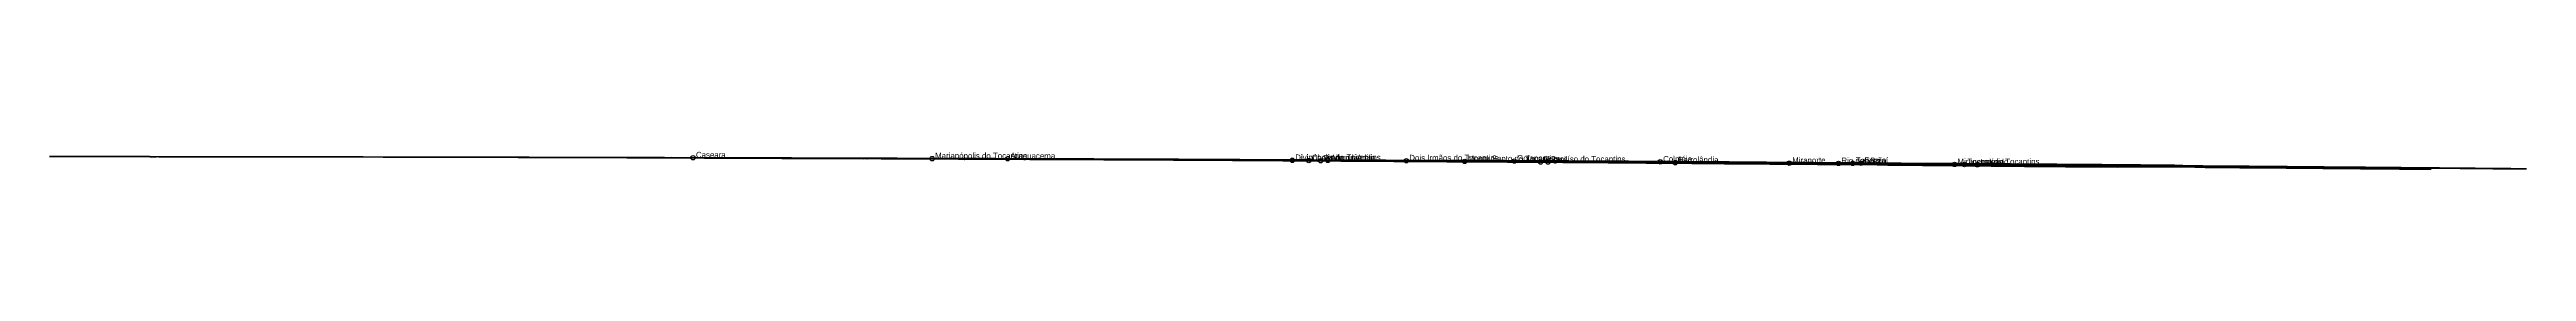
# Model space of a CAD drawing. Header units: metres. Extents: x 528129 to 864363, y 9998262 to 10000641.
import ezdxf

# ---------------------------------------------------------------- set-up
doc = ezdxf.new("R2010")
doc.units = ezdxf.units.M
for name, color, linetype in [('BACIA_CBHRCC', 1, 'CONTINUOUS'), ('HIDROGRAFIA', 5, 'CONTINUOUS'), ('LIMITES_MUNICIPAIS', 8, 'CONTINUOUS'), ('RIO_ARAGUAIA', 150, 'CONTINUOUS'), ('SEDES_MUNICIPAIS', 10, 'CONTINUOUS'), ('SUBBACIA_CAIAPO', 40, 'CONTINUOUS'), ('SUBBACIA_COCO', 30, 'CONTINUOUS')]:
    doc.layers.add(name, color=color, linetype=linetype)

msp = doc.modelspace()

# ---------------------------------------------------------------- linework, layer by layer
at = {"layer": 'BACIA_CBHRCC'}
msp.add_lwpolyline([(660702.589, 9999684.913), (660937.872, 9999684.007), (661217.098, 9999682.93), (661333.717, 9999682.477), (661452.546, 9999682.014), (661568.284, 9999681.561), (661675.608, 9999681.139), (661862.095, 9999680.401), (662026.82, 9999679.746), (662211.837, 9999679.014), (662385.33, 9999678.337), (662513.692, 9999677.843), (662704.083, 9999677.103), (662830.105, 9999676.608), (662949.002, 9999676.133), (663104.31, 9999675.502), (663228.665, 9999675.008), (663318.569, 9999674.69), (663348.141, 9999674.622), (663359.821, 9999674.651), (663391.004, 9999674.592), (663427.033, 9999674.494), (663612.611, 9999673.911), (663690.862, 9999673.653), (663814.997, 9999673.234), (663826.846, 9999673.201), (663905.903, 9999672.889), (664022.479, 9999672.44), (664162.513, 9999671.89), (664374.069, 9999671.046), (664529.227, 9999670.434), (664682.817, 9999669.837), (664788.855, 9999669.414), (665010.978, 9999668.524), (665175.004, 9999667.873), (665327.719, 9999667.277), (665477.993, 9999666.676), (665460.068, 9999666.743), (665383.253, 9999667.023), (665315.16, 9999667.262), (665245.802, 9999667.493), (665156.012, 9999667.769), (665116.397, 9999667.87), (665093.041, 9999667.905), (665087.389, 9999667.869), (665100.623, 9999667.762), (665159.919, 9999667.457), (665222.676, 9999667.166), (665339.303, 9999666.644), (665478.085, 9999666.046), (665630.332, 9999665.4), (665879.361, 9999664.355), (665965.57, 9999663.988), (666068.24, 9999663.537), (666126.769, 9999663.272), (666175.03, 9999663.047), (666207.787, 9999662.879), (666223.759, 9999662.759), (666209.401, 9999662.781), (666176.015, 9999662.879), (666124.335, 9999663.053), (666057.521, 9999663.294), (665983.497, 9999663.565), (665914.143, 9999663.816), (665858.268, 9999664.007), (665821.896, 9999664.115), (665805.22, 9999664.12), (665811.211, 9999664.052), (665859.697, 9999663.699), (665877.114, 9999663.524), (665921.143, 9999663.264), (665964.477, 9999663.031), (665988.106, 9999662.898), (666000.859, 9999662.811), (665981.119, 9999662.844), (665871.563, 9999663.237), (665769.217, 9999663.627), (665507.048, 9999664.641), (665411.395, 9999665.006), (665199.331, 9999665.808), (665073.74, 9999666.286), (664977.518, 9999666.656), (664880.625, 9999667.03), (664751.711, 9999667.53), (664636.068, 9999667.983), (664445.957, 9999668.745), (664353.916, 9999669.138), (664305.782, 9999669.325), (664197.863, 9999669.73), (664109.562, 9999670.049), (664107.536, 9999670.014), (664129.005, 9999669.893), (664061.153, 9999670.112), (663993.04, 9999670.333), (663925.445, 9999670.515), (663799.498, 9999670.99), (663811.983, 9999670.907), (663861.387, 9999670.672), (663883.265, 9999670.547), (663890.979, 9999670.445), (663916.034, 9999670.311), (664005.666, 9999669.919), (664125.155, 9999669.416), (664183.385, 9999669.149), (664357.224, 9999668.422), (664439.04, 9999668.071), (664436.997, 9999668.077), (664335.005, 9999668.43), (664253.099, 9999668.709), (664191.731, 9999668.91), (664148.665, 9999669.025), (664144.643, 9999669.007), (664182.312, 9999668.796), (664245.738, 9999668.494), (664284.317, 9999668.278), (664289.174, 9999668.173), (664274.859, 9999668.183), (664219.162, 9999668.356), (664149.396, 9999668.607), (664061.628, 9999668.935), (663959.391, 9999669.326), (663811.483, 9999669.904), (663400.25, 9999671.546), (663276.024, 9999672.04), (663157.76, 9999672.509), (662968.727, 9999673.254), (662851.398, 9999673.718), (662736.14, 9999674.179), (662540.579, 9999674.967), (662383.936, 9999675.594), (662273.146, 9999676.031), (662149.544, 9999676.506), (661993.438, 9999677.09), (661906.431, 9999677.409), (661645.199, 9999678.361), (661563.347, 9999678.665), (661442.247, 9999679.133), (661323.79, 9999679.612), (661309.924, 9999679.669), (661086.282, 9999680.524), (660858.613, 9999681.381), (660785.487, 9999681.632), (660764.022, 9999681.671), (660747.138, 9999681.655), (660712.655, 9999681.749), (660631.808, 9999682.037), (660522.373, 9999682.446), (660428.08, 9999682.789), (660354.774, 9999683.042), (660112.372, 9999683.899), (660077.745, 9999683.982), (660064.355, 9999683.978), (660069.925, 9999683.893), (660109.578, 9999683.631), (660109.59, 9999683.591), (660090.615, 9999683.613), (660107.345, 9999683.51), (660164.451, 9999683.252), (660269.65, 9999682.808), (660469.616, 9999681.972), (660548.884, 9999681.622), (660633.172, 9999681.225), (660666.388, 9999681.046), (660694.512, 9999680.866), (660685.311, 9999680.859), (660638.939, 9999681.006), (660561.51, 9999681.282), (660459.608, 9999681.661), (660238.856, 9999682.492), (660142.906, 9999682.839), (660058.49, 9999683.133), (659921.188, 9999683.605), (659824.343, 9999683.961), (659864.469, 9999683.771), (659952.502, 9999683.378), (660013.976, 9999683.109), (660190.799, 9999682.352), (660333.516, 9999681.751), (660486.724, 9999681.113), (660685.179, 9999680.295), (661010.305, 9999678.968), (661149.823, 9999678.394), (661331.426, 9999677.636), (661440.873, 9999677.174), (661565.433, 9999676.641), (661654.785, 9999676.235), (661675.927, 9999676.118), (661679.055, 9999676.072), (661664.769, 9999676.097), (661632.311, 9999676.196), (661570.213, 9999676.411), (661487.506, 9999676.711), (661280.282, 9999677.489), (661162.846, 9999677.935), (661038.96, 9999678.41), (660927.121, 9999678.842), (660616.681, 9999680.049), (660377.959, 9999680.976), (660263.42, 9999681.419), (660131.891, 9999681.923), (660010.463, 9999682.384), (659855.175, 9999682.962), (659791.932, 9999683.188), (659739.677, 9999683.367), (659672.117, 9999683.579), (659646.317, 9999683.636), (659632.153, 9999683.641), (659627.971, 9999683.603), (659632.401, 9999683.53), (659643.53, 9999683.432), (659668.413, 9999683.25), (659682.219, 9999683.159), (659714.561, 9999682.969), (659715.212, 9999682.961), (659874.601, 9999682.295), (660045.717, 9999681.584), (660252.708, 9999680.725), (660396.613, 9999680.131), (660689.662, 9999678.92), (660792.006, 9999678.498), (660949.669, 9999677.849), (661300.367, 9999676.408), (661427.568, 9999675.872), (661592.318, 9999675.165), (661680.368, 9999674.794), (661833.511, 9999674.164), (662010.781, 9999673.442), (662139.253, 9999672.922), (662274.036, 9999672.38), (662480.318, 9999671.556), (662581.611, 9999671.152), (662885.262, 9999669.945), (662996.279, 9999669.501), (663107.236, 9999669.055), (663215.275, 9999668.618), (663372.076, 9999667.977), (663516.929, 9999667.373), (663648.766, 9999666.812), (663800.877, 9999666.156), (663925.119, 9999665.617), (664017.473, 9999665.211), (664146.442, 9999664.635), (664424.384, 9999663.375), (664619.608, 9999662.492), (664723.165, 9999662.032), (664866.461, 9999661.413), (665002.95, 9999660.839), (665282.323, 9999659.675), (665386.797, 9999659.238), (665552.68, 9999658.537), (665673.27, 9999658.024), (665909.1, 9999657.013), (666085.031, 9999656.258), (666195.497, 9999655.781), (666298.476, 9999655.334), (666437.667, 9999654.725), (666610.075, 9999653.981), (666826.529, 9999653.059), (666929.976, 9999652.607), (667475.349, 9999650.193), (667636.166, 9999649.488), (667763.415, 9999648.952), (667719.765, 9999649.013), (667646.978, 9999649.162), (667586.873, 9999649.313), (667416.812, 9999649.771), (667373.754, 9999649.879), (667358.161, 9999649.909), (667344.347, 9999649.909), (667348.394, 9999649.846), (667365.525, 9999649.731), (667452.934, 9999649.198), (667459.697, 9999649.116), (667422.367, 9999649.224), (667335.436, 9999649.526), (667295.648, 9999649.658), (667183.413, 9999650.015), (667122.569, 9999650.212), (667078.294, 9999650.361), (667024.032, 9999650.552), (666930.196, 9999650.889), (666860.592, 9999651.142), (666753.136, 9999651.538), (666651.181, 9999651.903), (666493.972, 9999652.451), (666407.474, 9999652.762), (666348.956, 9999652.977), (666262.388, 9999653.303), (666114.851, 9999653.874), (666009.633, 9999654.285), (665839.429, 9999654.955), (665606.99, 9999655.876), (665492.31, 9999656.328), (665328.246, 9999656.97), (665132.691, 9999657.722), (665051.422, 9999658.022), (664949.39, 9999658.384), (664772.235, 9999658.985), (664616.023, 9999659.532), (664562.664, 9999659.708), (664517.707, 9999659.846), (664476.908, 9999659.959), (664443.226, 9999660.041), (664425.544, 9999660.062), (664419.502, 9999660.033), (664423.303, 9999659.965), (664443.574, 9999659.771), (664446.147, 9999659.715), (664428.85, 9999659.733), (664616.974, 9999658.887), (664929.437, 9999657.494), (665085.417, 9999656.794), (665207.897, 9999656.231), (665362.326, 9999655.513), (665452.886, 9999655.102), (665600.34, 9999654.46), (665841.028, 9999653.428), (666020.609, 9999652.664), (666266.032, 9999651.621), (666455.24, 9999650.818), (666569.882, 9999650.326), (666675.447, 9999649.863), (666771.803, 9999649.432), (666955.413, 9999648.599), (667044.072, 9999648.192), (667125.905, 9999647.812), (667245.153, 9999647.248), (667452.757, 9999646.278), (667695.612, 9999645.135), (667714.979, 9999645.042), (667732.186, 9999644.895), (667805.993, 9999644.439), (667861.423, 9999644.076), (667864.895, 9999644.009), (667824.86, 9999644.107), (667782.75, 9999644.241), (667715.527, 9999644.492), (667616.284, 9999644.898), (667350.384, 9999646.015), (667208.078, 9999646.608), (667079.197, 9999647.136), (666914.914, 9999647.792), (666815.326, 9999648.182), (666721.044, 9999648.548), (666631.25, 9999648.893), (666546.83, 9999649.213), (666391.813, 9999649.791), (666322.844, 9999650.027), (666225.199, 9999650.345), (666171.963, 9999650.512), (666146.317, 9999650.573), (666144.785, 9999650.559), (666123.496, 9999650.601), (666119.27, 9999650.582), (666119.975, 9999650.534), (666152.666, 9999650.149), (666158.799, 9999649.984), (666165.054, 9999649.908), (666175.554, 9999649.818), (666191.312, 9999649.706), (666239.944, 9999649.393), (666259.354, 9999649.251), (666279.241, 9999649.118), (666308.784, 9999648.945), (666351.049, 9999648.721), (666403.968, 9999648.457), (666465.198, 9999648.157), (666763.149, 9999646.723), (666822.82, 9999646.43), (666885.905, 9999646.112), (666939.108, 9999645.836), (666985.617, 9999645.598), (667122.471, 9999644.914), (667183.892, 9999644.613), (667312.428, 9999643.988), (667379.835, 9999643.662), (667574.019, 9999642.727), (667625.271, 9999642.472), (667674.321, 9999642.209), (667683.215, 9999642.135), (667675.958, 9999642.128), (667597.485, 9999642.311), (667583.04, 9999642.329), (667579.665, 9999642.298), (667589.375, 9999642.186), (667601.424, 9999642.087), (667631.979, 9999641.864), (667650.81, 9999641.745), (667679.169, 9999641.586), (667719.554, 9999641.378), (667784.341, 9999641.063), (667863.436, 9999640.692), (667979.587, 9999640.156), (668330.621, 9999638.548), (668455.681, 9999637.97), (668579.77, 9999637.392), (669130.5, 9999634.806), (669151.66, 9999634.717), (669269.844, 9999634.189), (669407.666, 9999633.567), (669517.562, 9999633.072), (669636.679, 9999632.543), (669764.187, 9999631.984), (669896.385, 9999631.412), (670087.636, 9999630.591), (670287.814, 9999629.735), (670426.847, 9999629.131), (670533.726, 9999628.659), (670638.634, 9999628.188), (670740.171, 9999627.726), (670842.054, 9999627.258), (671140.628, 9999625.879), (671277.152, 9999625.239), (671437.116, 9999624.48), (671524.411, 9999624.068), (671621.093, 9999623.616), (671831.617, 9999622.642), (671935.281, 9999622.16), (672035.293, 9999621.689), (672220.578, 9999620.813), (672316.461, 9999620.363), (672413.428, 9999619.915), (672518.507, 9999619.435), (672626.058, 9999618.953), (672793.549, 9999618.22), (672901.988, 9999617.754), (673009.252, 9999617.3), (673172.226, 9999616.617), (673572.247, 9999614.931), (673910.013, 9999613.507), (674003.533, 9999613.107), (674098.505, 9999612.697), (674246.471, 9999612.051), (674349.581, 9999611.595), (674490.374, 9999610.964), (674616.494, 9999610.392), (674718.062, 9999609.913), (674775.189, 9999609.621), (674805.077, 9999609.44), (674833.65, 9999609.225), (674878.703, 9999608.915), (674900.931, 9999608.772), (674988.477, 9999608.228), (675006.485, 9999608.095), (675013.51, 9999608.012), (675003.191, 9999607.924), (674978.562, 9999607.979), (674950.632, 9999608.063), (674911.007, 9999608.202), (674829.439, 9999608.514), (674764.426, 9999608.774), (674661.325, 9999609.192), (674595.403, 9999609.453), (674537.341, 9999609.676), (674491.589, 9999609.844), (674466.612, 9999609.918), (674459.018, 9999609.913), (674468.883, 9999609.83), (674497.186, 9999609.666), (674550.669, 9999609.39), (674662.643, 9999608.841), (674799.645, 9999608.187), (674929.589, 9999607.578), (675174.015, 9999606.443), (675324.465, 9999605.735), (675442.447, 9999605.163), (675508.724, 9999604.832), (675705.031, 9999603.834), (675812.86, 9999603.293), (675951.762, 9999602.591), (676103.244, 9999601.809), (676230.523, 9999601.17), (676362.231, 9999600.523), (676486.312, 9999599.922), (676638.228, 9999599.189), (676792.573, 9999598.439), (677044.561, 9999597.216), (677174.53, 9999596.571), (677242.839, 9999596.219), (677293.772, 9999595.938), (677326.245, 9999595.736), (677344.293, 9999595.597), (677369.372, 9999595.333), (677384.768, 9999595.201), (677407.648, 9999595.038), (677441.464, 9999594.829), (677499.831, 9999594.502), (677577.746, 9999594.097), (677657.301, 9999593.702), (677798.114, 9999593.03), (677904.831, 9999592.532), (678058.077, 9999591.82), (678156.659, 9999591.36), (678313.317, 9999590.622), (678422.78, 9999590.102), (678527.185, 9999589.602), (678805.937, 9999588.255), (678988.028, 9999587.387), (679080.31, 9999586.942), (679217.229, 9999586.276), (679300.108, 9999585.868), (679370.551, 9999585.511), (679424.012, 9999585.227), (679467.772, 9999584.962), (679494.893, 9999584.748), (679512.898, 9999584.62), (679538.381, 9999584.458), (679598.236, 9999584.118), (679711.275, 9999583.529), (679888.678, 9999582.638), (680025.216, 9999581.942), (680352.478, 9999580.244), (680436.061, 9999579.813), (680525.009, 9999579.362), (680625.092, 9999578.859), (680733.766, 9999578.32), (680831.274, 9999577.843), (680934.928, 9999577.34), (681366.071, 9999575.248), (681486.59, 9999574.658), (681597.489, 9999574.108), (681699.056, 9999573.595), (681788.38, 9999573.137), (681906.921, 9999572.514), (682059.77, 9999571.689), (682161.439, 9999571.154), (682281.31, 9999570.538), (682416.534, 9999569.854), (682557.556, 9999569.151), (682764.69, 9999568.124), (682936.167, 9999567.28), (683079.458, 9999566.584), (683105.521, 9999566.419), (683190.483, 9999565.936), (683276.139, 9999565.457), (683523.885, 9999564.085), (683599.298, 9999563.661), (683647.896, 9999563.38), (683709.629, 9999563.014), (683748.577, 9999562.772), (683831.31, 9999562.243), (683868.363, 9999562.013), (683947.245, 9999561.564), (684059.018, 9999560.966), (684154.531, 9999560.473), (684263.369, 9999559.924), (684384.394, 9999559.321), (684635.147, 9999558.075), (684814.632, 9999557.174), (684981.391, 9999556.326), (685129.971, 9999555.558), (685215.6, 9999555.106), (685291.323, 9999554.693), (685357.367, 9999554.322), (685643.216, 9999552.708), (685775.285, 9999551.955), (685829.383, 9999551.65), (685899.571, 9999551.263), (686117.343, 9999550.081), (686211.654, 9999549.559), (686261.346, 9999549.275), (686359.787, 9999548.686), (686391.684, 9999548.487), (686413.485, 9999548.309), (686411.379, 9999548.162), (686400.957, 9999548.126), (686360.609, 9999548.205), (686356.805, 9999548.158), (686380.395, 9999548.001), (686428.256, 9999547.729), (686494.564, 9999547.372), (686652.9, 9999546.529), (686820.31, 9999545.634), (686946.247, 9999544.956), (687110.981, 9999544.063), (687353.205, 9999542.738), (687607.467, 9999541.363), (687728.439, 9999540.704), (687833.624, 9999540.115), (687879.197, 9999539.852), (687920.162, 9999539.611), (687967.296, 9999539.328), (688009.765, 9999539.052), (688029.406, 9999538.888), (688024.268, 9999538.858), (688000.206, 9999538.923), (687941.959, 9999539.127), (687867.482, 9999539.41), (687672.744, 9999540.167), (687527.735, 9999540.737), (687367.21, 9999541.34), (687303.807, 9999541.594), (687230.097, 9999541.905), (687146.309, 9999542.269), (686589.912, 9999544.739), (686502.857, 9999545.122), (686383.238, 9999545.634), (686278.871, 9999546.065), (686187.819, 9999546.427), (686134.327, 9999546.63), (686035.379, 9999546.998), (685971.531, 9999547.246), (685905.192, 9999547.514), (685806.404, 9999547.929), (685772.53, 9999548.042), (685818.604, 9999547.764), (685941.239, 9999547.116), (686055.062, 9999546.525), (686132.422, 9999546.117), (686236.398, 9999545.56), (686290.821, 9999545.254), (686336.853, 9999544.958), (686351.013, 9999544.834), (686357.413, 9999544.746), (686354.892, 9999544.676), (686340.105, 9999544.694), (686263.906, 9999544.917), (686261.989, 9999544.847), (686276.076, 9999544.733), (686299.959, 9999544.571), (686361.965, 9999544.2), (686426.922, 9999543.836), (686507.534, 9999543.398), (686582.885, 9999542.999), (686852.896, 9999541.583), (687064.659, 9999540.478), (687173.827, 9999539.914), (687347.519, 9999539.022), (687467.579, 9999538.412), (687590.977, 9999537.792), (687789.122, 9999536.806), (688121.788, 9999535.152), (688245.429, 9999534.538), (688465.301, 9999533.448), (688641.39, 9999532.554), (688758.828, 9999531.917), (688910.121, 9999531.064), (688982.009, 9999530.66), (689060.585, 9999530.229), (689149.879, 9999529.744), (689293.041, 9999528.98), (689447.672, 9999528.161), (689553.727, 9999527.603), (689868.465, 9999525.959), (689966.715, 9999525.437), (690106.139, 9999524.689), (690393.031, 9999523.139), (690688.79, 9999521.545), (690780.917, 9999521.041), (690864.425, 9999520.575), (690943.084, 9999520.125), (691107.081, 9999519.164), (691226.489, 9999518.451), (691329.73, 9999517.815), (691385.566, 9999517.46), (691495.482, 9999516.749), (691530.724, 9999516.551), (691624.7, 9999516.034), (691807.623, 9999515.038), (691914.318, 9999514.47), (692029.144, 9999513.868), (692203.596, 9999512.975), (692315.636, 9999512.406), (692419.714, 9999511.88), (692558.803, 9999511.185), (692689.394, 9999510.541), (692843.821, 9999509.777), (692950.429, 9999509.218), (693043.479, 9999508.697), (693107.969, 9999508.313), (693189.448, 9999507.79), (693226.726, 9999507.527), (693243.339, 9999507.396), (693274.487, 9999507.101), (693310.18, 9999506.802), (693353.51, 9999506.491), (693392.331, 9999506.231), (693443.888, 9999505.909), (693509.468, 9999505.522), (693587.898, 9999505.074), (693723.352, 9999504.317), (693822.095, 9999503.771), (693926.748, 9999503.198), (694106.988, 9999502.216), (694193.838, 9999501.74), (694290.83, 9999501.201), (694375.955, 9999500.717), (694449.567, 9999500.285), (694513.536, 9999499.899), (694574.753, 9999499.524), (694632.748, 9999499.16), (694682.443, 9999498.83), (694726.254, 9999498.481), (694731.347, 9999498.372), (694725.717, 9999498.337), (694715.197, 9999498.33), (694674.155, 9999498.363), (694767.623, 9999497.853), (695032.361, 9999496.417), (695171.964, 9999495.665), (695326.005, 9999494.844), (695489.841, 9999493.979), (695652.505, 9999493.127), (696010.073, 9999491.267), (696278.897, 9999489.861), (696483.665, 9999488.793), (696627.805, 9999488.034), (696767.427, 9999487.285), (696925.022, 9999486.422), (697136.508, 9999485.252), (697520.469, 9999483.135), (697624.277, 9999482.557), (697816.632, 9999481.478), (697906.045, 9999480.974), (697989.305, 9999480.501), (698065.789, 9999480.057), (698136.562, 9999479.635), (698307.45, 9999478.601), (698379.135, 9999478.17), (698601.217, 9999476.841), (698679.406, 9999476.375), (698797.16, 9999475.678), (698871.29, 9999475.236), (698938.665, 9999474.826), (698982.87, 9999474.547), (699043.756, 9999474.148), (699082.754, 9999473.877), (699126.463, 9999473.549), (699190.602, 9999472.994), (699226.384, 9999472.75), (699279.175, 9999472.417), (699346.807, 9999472.011), (699470.64, 9999471.289), (699655.64, 9999470.225), (699844.808, 9999469.131), (699945.804, 9999468.552), (700054.609, 9999467.936), (700149.643, 9999467.402), (700406.749, 9999465.962), (700576.475, 9999465.002), (700734.879, 9999464.097), (700836.479, 9999463.512), (701025.934, 9999462.409), (701108.294, 9999461.917), (701169.137, 9999461.542), (701478.057, 9999459.594), (701537.369, 9999459.231), (701616.917, 9999458.758), (701706.714, 9999458.239), (701803.349, 9999457.691), (701903.36, 9999457.132), (702104.087, 9999456.015), (702367.094, 9999454.551), (702482.92, 9999453.89), (702557.252, 9999453.454), (702665.787, 9999452.805), (702735.655, 9999452.379), (702802.659, 9999451.961), (702893.348, 9999451.385), (702946.242, 9999451.036), (702990.405, 9999450.727), (703026.52, 9999450.458), (703074.159, 9999450.092), (703168.212, 9999449.357), (703231.066, 9999448.942), (703362.426, 9999448.143), (703480.474, 9999447.452), (703581.16, 9999446.87), (703838.506, 9999445.384), (704097.625, 9999443.905), (704196.188, 9999443.335), (704286.63, 9999442.801), (704367.869, 9999442.309), (704588.894, 9999440.949), (704703.716, 9999440.253), (704787.01, 9999439.758), (704872.551, 9999439.262), (705007.374, 9999438.488), (705095.89, 9999437.977), (705183.285, 9999437.463), (705304.599, 9999436.737), (705410.918, 9999436.073), (705462.303, 9999435.739), (705637.097, 9999434.567), (705715.207, 9999434.034), (705796.836, 9999433.465), (705839.551, 9999433.173), (705894.437, 9999432.808), (706031.716, 9999431.908), (706089.076, 9999431.542), (706160.638, 9999431.104), (706245.57, 9999430.6), (706343.646, 9999430.032), (706451.785, 9999429.421), (706567.444, 9999428.778), (706744.199, 9999427.814), (706859.792, 9999427.195), (706971.517, 9999426.6), (707201.686, 9999425.379), (707318.863, 9999424.75), (707509.024, 9999423.725), (707913.998, 9999421.532), (708190.151, 9999420.04), (708457.992, 9999418.588), (708768.324, 9999416.907), (708885.529, 9999416.263), (709001.424, 9999415.616), (709115.34, 9999414.972), (709312.423, 9999413.851), (709565.531, 9999412.418), (709771.82, 9999411.23), (709864.74, 9999410.689), (709953.382, 9999410.165), (710056.53, 9999409.546), (710342.298, 9999407.803), (710443.854, 9999407.187), (710550.841, 9999406.546), (710664.318, 9999405.877), (710845.488, 9999404.819), (710966.715, 9999404.119), (711086.408, 9999403.433), (711262.579, 9999402.427), (711375.635, 9999401.776), (711538.176, 9999400.831), (711696.325, 9999399.904), (711800.404, 9999399.297), (711961.264, 9999398.365), (712072.29, 9999397.725), (712185.579, 9999397.079), (712299.907, 9999396.434), (712581.97, 9999394.859), (712694.77, 9999394.225), (712803.861, 9999393.603), (712910.773, 9999392.981), (713016.362, 9999392.353), (713160.673, 9999391.479), (713292.742, 9999390.656), (713417.127, 9999389.866), (713623.158, 9999388.564), (713756.049, 9999387.74), (713954.745, 9999386.535), (714217.959, 9999384.943), (714326.302, 9999384.29), (714439.932, 9999383.614), (714557.296, 9999382.925), (714747.232, 9999381.822), (715138.555, 9999379.554), (715633.913, 9999376.657), (715740.042, 9999376.034), (715842.765, 9999375.427), (716017.687, 9999374.388), (716176.004, 9999373.444), (716404.355, 9999372.078), (716525.643, 9999371.371), (716651.172, 9999370.691), (716720.039, 9999370.361), (716864.395, 9999369.723), (716924.015, 9999369.443), (717051.389, 9999368.833), (717111.181, 9999368.555), (717163.608, 9999368.323), (717206.492, 9999368.153), (717240.22, 9999368.039), (717282.456, 9999367.91), (717317.718, 9999367.779), (717388.422, 9999367.467), (717445.982, 9999367.194), (717513.558, 9999366.855), (717634.268, 9999366.208), (717725.402, 9999365.706), (717820.952, 9999365.173), (718004.118, 9999364.131), (718142.11, 9999363.322), (718254.209, 9999362.654), (718365.384, 9999361.988), (718745.487, 9999359.7), (718839.509, 9999359.13), (718964.862, 9999358.35), (719078.597, 9999357.593), (719176.421, 9999356.915), (719240.454, 9999356.487), (719381.61, 9999355.582), (719614.771, 9999354.106), (719776.412, 9999353.085), (719890.309, 9999352.374), (720125.164, 9999350.912), (720294.752, 9999349.843), (720450.439, 9999348.851), (720689.896, 9999347.308), (720788.974, 9999346.679), (720919.258, 9999345.867), (721053.067, 9999345.046), (721157.264, 9999344.419), (721261.174, 9999343.805), (721362.978, 9999343.218), (721466.649, 9999342.632), (721568.954, 9999342.058), (721893.323, 9999340.248), (722114, 9999339.021), (722227.788, 9999338.381), (722409.184, 9999337.34), (722535.606, 9999336.6), (722664.966, 9999335.831), (722792.099, 9999335.065), (722997.665, 9999333.797), (723240.531, 9999332.271), (723408.955, 9999331.224), (723585.025, 9999330.152), (723685.201, 9999329.549), (723786.393, 9999328.942), (723945.498, 9999327.994), (724059.173, 9999327.325), (724307.138, 9999325.878), (724445.235, 9999325.065), (724604.139, 9999324.112), (724748.018, 9999323.219), (724834.96, 9999322.655), (724954.013, 9999321.86), (725193.581, 9999320.231), (725367.14, 9999319.061), (725467.191, 9999318.399), (725577.444, 9999317.684), (725685.798, 9999316.993), (725802.606, 9999316.255), (726045.175, 9999314.729), (726163.23, 9999313.983), (726398.172, 9999312.487), (726499.171, 9999311.842), (726650.033, 9999310.864), (726789.576, 9999309.933), (726852.319, 9999309.492), (726903.039, 9999309.119), (726967.625, 9999308.617), (727006.162, 9999308.296), (727052.194, 9999307.889), (727082.449, 9999307.635), (727122.492, 9999307.325), (727233.908, 9999306.541), (727351.869, 9999305.757), (727460.953, 9999305.047), (727580.277, 9999304.285), (727708.271, 9999303.478), (727907.614, 9999302.233), (728016.559, 9999301.558), (728124.154, 9999300.898), (728288.025, 9999299.904), (728447.183, 9999298.968), (728539.613, 9999298.449), (728740.874, 9999297.364), (728871.04, 9999296.643), (728991.219, 9999295.95), (729117.644, 9999295.196), (729263.636, 9999294.292), (729354.043, 9999293.708), (729473.579, 9999292.899), (729544.86, 9999292.396), (729623.377, 9999291.82), (729667.35, 9999291.487), (729749.478, 9999290.829), (729796.449, 9999290.41), (729834.541, 9999290.032), (729849.868, 9999289.867), (729871.933, 9999289.591), (729884.724, 9999289.375), (729890.37, 9999289.213), (729891.217, 9999289.097), (729886.119, 9999288.967), (729960.909, 9999288.459), (730089.382, 9999287.612), (730271.116, 9999286.43), (730440.788, 9999285.337), (730536.695, 9999284.722), (730696.358, 9999283.705), (730859.377, 9999282.674), (731017.122, 9999281.681), (731482.699, 9999278.764), (731652.508, 9999277.681), (731778.763, 9999276.849), (731864.171, 9999276.262), (731930.249, 9999275.784), (731977.127, 9999275.417), (731998.127, 9999275.215), (732001.725, 9999275.118), (731989.007, 9999275.122), (731956.79, 9999275.236), (731903.667, 9999275.457), (731867.097, 9999275.617), (731758.863, 9999276.115), (731668.721, 9999276.553), (731517.365, 9999277.31), (731451.404, 9999277.613), (731428.922, 9999277.678), (731411.511, 9999277.668), (731419.044, 9999277.542), (731437.19, 9999277.345), (731482.628, 9999276.896), (731510.55, 9999276.643), (731638.695, 9999275.609), (731800.107, 9999274.336), (731962.004, 9999273.033), (731688.892, 9999274.464), (731596.698, 9999274.941), (731506.511, 9999275.397), (731443.427, 9999275.705), (731387.581, 9999275.968), (731305.014, 9999276.32), (731271.085, 9999276.387), (731270.626, 9999276.294), (731286, 9999276.104), (731318.173, 9999275.817), (731369.478, 9999275.42), (731474.282, 9999274.68), (731555.029, 9999274.126), (731680.021, 9999273.277), (731756.311, 9999272.748), (731860.065, 9999271.988), (731927.779, 9999271.471), (731986.869, 9999271.032), (732058.024, 9999270.521), (732138.289, 9999269.959), (732410.196, 9999268.073), (732541.427, 9999267.152), (732751.96, 9999265.633), (732831.111, 9999265.076), (732930.683, 9999264.395), (733090.043, 9999263.329), (733198.803, 9999262.612), (733570.396, 9999260.17), (733709.394, 9999259.249), (733806.069, 9999258.595), (733893.324, 9999257.985), (734000.358, 9999257.201), (734063.215, 9999256.722), (734151.278, 9999256.037), (734292.979, 9999254.918), (734386.25, 9999254.201), (734488.922, 9999253.427), (734544.895, 9999253.012), (734605.382, 9999252.57), (734693.569, 9999251.941), (734789.433, 9999251.272), (735053.908, 9999249.451), (735207.061, 9999248.388), (735300.542, 9999247.726), (735387.811, 9999247.097), (735504.277, 9999246.242), (735609.794, 9999245.446), (735706.677, 9999244.699), (735810.993, 9999243.883), (735867.511, 9999243.451), (735942.375, 9999242.894), (736025.585, 9999242.289), (736163.462, 9999241.307), (736265.187, 9999240.595), (736416.844, 9999239.549), (736612.463, 9999238.207), (736701.761, 9999237.585), (736792.422, 9999236.938), (736902.838, 9999236.111), (736986.221, 9999235.447), (737045.145, 9999234.931), (737102.856, 9999234.347), (737127.176, 9999234.12), (737178.124, 9999233.681), (737243.898, 9999233.153), (737348.858, 9999232.366), (737434.287, 9999231.758), (737560.965, 9999230.884), (737701.348, 9999229.937), (737821.229, 9999229.133), (738074.043, 9999227.439), (738200.144, 9999226.589), (738353.765, 9999225.539), (738444.044, 9999224.909), (738561.464, 9999224.067), (738670.873, 9999223.257), (738771.631, 9999222.494), (738907.171, 9999221.454), (739018.65, 9999220.59), (739094.569, 9999219.986), (739117.868, 9999219.759), (739131.046, 9999219.592), (739128.73, 9999219.513), (739086.338, 9999219.685), (739005.147, 9999220.117), (738902.173, 9999220.714), (738796.641, 9999221.345), (738682.151, 9999222.039), (738497.689, 9999223.177), (738385.908, 9999223.852), (738294.103, 9999224.384), (738222.561, 9999224.773), (738137.702, 9999225.202), (738070.066, 9999225.588), (737948.944, 9999226.321), (737887.645, 9999226.661), (737863.4, 9999226.741), (737871.837, 9999226.483), (737923.271, 9999226.075), (738023.526, 9999225.376), (738335.135, 9999223.264), (738503.658, 9999222.106), (738638.17, 9999221.169), (738735.951, 9999220.441), (738660.435, 9999220.896), (738567.177, 9999221.422), (738501.968, 9999221.771), (738420.7, 9999222.16), (738387.848, 9999222.268), (738375.436, 9999222.245), (738370.588, 9999222.165), (738371.829, 9999222.002), (738390.675, 9999221.698), (738390.805, 9999221.612), (738380.839, 9999221.59), (738359.812, 9999221.641), (738326.642, 9999221.775), (738277.003, 9999222.016), (738217.269, 9999222.319), (738147.749, 9999222.691), (738067.553, 9999223.143), (737931.857, 9999223.931), (737695.81, 9999225.317), (737567.494, 9999226.059), (737461.933, 9999226.637), (737409.062, 9999226.902), (737372.679, 9999227.052), (737347.764, 9999227.127), (737326.622, 9999227.171), (737287.717, 9999227.229), (737196.21, 9999227.416), (737182.052, 9999227.431), (737166.428, 9999227.41), (737165.486, 9999227.319), (737178.166, 9999227.119), (737215.879, 9999226.671), (737238.213, 9999226.435), (737273.227, 9999226.096), (737325.91, 9999225.603), (737357.004, 9999225.279), (737358.468, 9999225.188), (737334.789, 9999225.217), (737290.651, 9999225.379), (737231.973, 9999225.646), (737188.129, 9999225.862), (737110.297, 9999226.277), (737040.64, 9999226.677), (736958.869, 9999227.168), (736818.721, 9999228.043), (736659.351, 9999229.058), (736357.123, 9999230.975), (736097.122, 9999232.613), (735795.564, 9999234.505), (735622.883, 9999235.591), (735152.688, 9999238.562), (734921.257, 9999240.016), (734816.855, 9999240.674), (734709.271, 9999241.36), (734599.11, 9999242.072), (734326.844, 9999243.844), (734222.222, 9999244.518), (734115.969, 9999245.192), (733907.462, 9999246.504), (733762.389, 9999247.392), (733634.04, 9999248.14), (733523.795, 9999248.75), (733468.074, 9999249.045), (733361.223, 9999249.602), (733233.899, 9999250.279), (733151.868, 9999250.698), (733098.421, 9999250.934), (733087.241, 9999250.893), (733099.49, 9999250.738), (733128.393, 9999250.442), (733137.412, 9999250.3), (733132.084, 9999250.217), (733122.361, 9999250.2), (733095.615, 9999250.244), (733049.891, 9999250.373), (733021.802, 9999250.472), (732929.324, 9999250.833), (732879.334, 9999251.016), (732851.119, 9999251.107), (732832.807, 9999251.131), (732826.255, 9999251.079), (732828.27, 9999250.934), (732826.002, 9999250.879), (732818.503, 9999250.858), (732782.623, 9999250.908), (732725.226, 9999251.06), (732673.826, 9999251.26), (732605.196, 9999251.574), (732550.15, 9999251.846), (732343.345, 9999252.89), (732233.752, 9999253.425), (732033.182, 9999254.396), (731966.592, 9999254.759), (731818.669, 9999255.63), (731677.286, 9999256.484), (731567.508, 9999257.154), (731451.892, 9999257.864), (731332.016, 9999258.607), (731042.858, 9999260.417), (730928.602, 9999261.128), (730811.665, 9999261.848), (730670.468, 9999262.702), (730528.943, 9999263.545), (730390.901, 9999264.357), (730259.948, 9999265.118), (730025.726, 9999266.47), (729890.217, 9999267.254), (729774.85, 9999267.941), (729759.2, 9999268.02), (729745.547, 9999268.006), (729785.263, 9999267.624), (729835.115, 9999267.177), (729848.18, 9999267.005), (729848.831, 9999266.861), (729841.322, 9999266.819), (729819.281, 9999266.836), (729834.716, 9999266.654), (729895.717, 9999266.195), (729978.204, 9999265.606), (730089.285, 9999264.804), (730125.275, 9999264.502), (730166.512, 9999264.084), (730146.679, 9999264.093), (730136.954, 9999264.049), (730126.825, 9999263.934), (730122.156, 9999263.795), (730257.442, 9999262.865), (730372.446, 9999262.058), (730479.227, 9999261.278), (730548.188, 9999260.753), (730608.698, 9999260.262), (730659.355, 9999259.864), (730706.422, 9999259.499), (730775.943, 9999258.992), (731000.314, 9999257.393), (731085.492, 9999256.778), (731163.09, 9999256.207), (731265.435, 9999255.427), (731343.367, 9999254.853), (731510.997, 9999253.646), (731574.096, 9999253.163), (731607.195, 9999252.884), (731611.289, 9999252.716), (731630.108, 9999252.443), (731698.832, 9999251.805), (731748.391, 9999251.393), (731856.844, 9999250.693), (731936.063, 9999250.136), (732062.348, 9999249.299), (732134.475, 9999248.779), (732204.034, 9999248.32), (732255.774, 9999247.832), (732310.056, 9999247.323), (732357.6, 9999246.894), (732418.119, 9999246.382), (732496.165, 9999245.766), (732591.571, 9999245.061), (732698.167, 9999244.308), (732807.069, 9999243.561), (732969.72, 9999242.455), (733183.579, 9999240.978), (733341.12, 9999239.88), (733549.595, 9999238.416), (733703.134, 9999237.333), (733846.787, 9999236.306), (733970.488, 9999235.394), (734038.13, 9999234.869), (734094.707, 9999234.408), (734259.858, 9999233.032), (734308.933, 9999232.636), (734412.555, 9999231.836), (734491.398, 9999231.25), (734663.041, 9999229.99), (734747.017, 9999229.366), (735011.216, 9999227.372), (735076.453, 9999226.86), (735151.388, 9999226.234), (735188.064, 9999225.897), (735222.178, 9999225.526), (735230.433, 9999225.363), (735241.691, 9999225.017), (735251.698, 9999224.843), (735286.927, 9999224.433), (735346.149, 9999223.893), (735407.04, 9999223.386), (735454.978, 9999223.012), (735455.432, 9999222.805), (735448.606, 9999222.77), (735421.097, 9999222.865), (735346.015, 9999223.251), (735246.292, 9999223.817), (735117.749, 9999224.563), (735061.141, 9999224.876), (734929.308, 9999225.679), (734786.447, 9999226.559), (734687.106, 9999227.143), (734463.3, 9999228.514), (734440.478, 9999228.659), (734413.345, 9999228.73), (734428.203, 9999228.494), (734468.721, 9999228.114), (734543.454, 9999227.478), (734598.423, 9999227.033), (734679.297, 9999226.411), (734760.307, 9999225.807), (734838.598, 9999225.216), (735014.346, 9999223.854), (735134.377, 9999222.881), (735305.524, 9999221.498), (735348.801, 9999221.129), (735373.719, 9999220.829), (735353.898, 9999220.787), (735328.063, 9999220.88), (735278.365, 9999221.135), (735167.096, 9999221.773), (735077.404, 9999222.305), (734887.432, 9999223.441), (734801.576, 9999223.945), (734731.739, 9999224.339), (734681.763, 9999224.565), (734695.105, 9999224.352), (734751.886, 9999223.87), (734854.73, 9999223.058), (734926.832, 9999222.508), (735019.793, 9999221.817), (735124.412, 9999221.046), (735142.001, 9999220.911), (735040.178, 9999221.527), (734978.485, 9999221.873), (734918.233, 9999222.19), (734878.789, 9999222.375), (734848.099, 9999222.495), (734812.455, 9999222.565), (734798.724, 9999222.543), (734792.05, 9999222.477), (734792.399, 9999222.372), (734814.321, 9999222.078), (734885.461, 9999221.37), (734904.905, 9999221.143), (734915.857, 9999220.968), (734918.929, 9999220.843), (734914.129, 9999220.77), (734901.078, 9999220.754), (734878.785, 9999220.801), (734845.375, 9999220.928), (734770.672, 9999221.285), (734711.413, 9999221.596), (734552.157, 9999222.437), (734293.385, 9999223.817), (734163.603, 9999224.503), (734091.711, 9999224.897), (734011.055, 9999225.358), (733875.659, 9999226.158), (733734.869, 9999227), (733642.053, 9999227.551), (733553.903, 9999228.069), (733384.802, 9999229.051), (733254.595, 9999229.817), (733123.3, 9999230.6), (732903.944, 9999231.925), (732733.178, 9999232.938), (732640.539, 9999233.49), (732541.447, 9999234.091), (732432.625, 9999234.761), (732316.288, 9999235.489), (732120.745, 9999236.732), (731983.742, 9999237.612), (731772.442, 9999238.976), (731657.594, 9999239.722), (731543.91, 9999240.463), (731244.443, 9999242.422), (731130.025, 9999243.16), (731025.574, 9999243.821), (730938.579, 9999244.352), (730871.849, 9999244.73), (730827.526, 9999244.947), (730788.047, 9999245.092), (730741.955, 9999245.227), (730715.075, 9999245.317), (730613.66, 9999245.718), (730492.69, 9999246.227), (730452.603, 9999246.41), (730369.902, 9999246.82), (730273.187, 9999247.332), (730201.006, 9999247.731), (730046.171, 9999248.609), (729945.432, 9999249.19), (729789.693, 9999250.122), (729587.598, 9999251.365), (729449.904, 9999252.22), (729306.92, 9999253.112), (729194.574, 9999253.816), (729052.907, 9999254.707), (728865.133, 9999255.896), (728714.839, 9999256.866), (728518.418, 9999258.142), (728382.226, 9999259.01), (728210.246, 9999260.057), (728000.178, 9999261.303), (727867.648, 9999262.098), (727774.908, 9999262.664), (727678.936, 9999263.261), (727579.519, 9999263.894), (727450.057, 9999264.74), (727318.973, 9999265.615), (727218.97, 9999266.294), (726964.257, 9999268.048), (726859.292, 9999268.765), (726646.229, 9999270.214), (726541.01, 9999270.921), (726437.054, 9999271.61), (726305.008, 9999272.467), (726178.829, 9999273.262), (726039.378, 9999274.113), (725946.427, 9999274.673), (725704.945, 9999276.142), (725580.379, 9999276.893), (725240.776, 9999278.891), (725149.869, 9999279.436), (725053.241, 9999280.029), (724903.005, 9999280.982), (724799.377, 9999281.658), (724640.513, 9999282.712), (724417.845, 9999284.202), (724239.106, 9999285.391), (724106.804, 9999286.266), (723956.743, 9999287.248), (723795.863, 9999288.289), (723629.053, 9999289.361), (723461.154, 9999290.432), (723040.402, 9999293.1), (722607.292, 9999295.849), (722445.73, 9999296.876), (722335.189, 9999297.582), (722234.077, 9999298.233), (722115.397, 9999299.002), (721931.908, 9999300.199), (721958.923, 9999299.925), (722061.3, 9999299.081), (722135.267, 9999298.448), (722166.41, 9999298.152), (722180.855, 9999297.983), (722288.009, 9999297.048), (722299.565, 9999296.896), (722278.568, 9999296.879), (722286.211, 9999296.753), (722316.522, 9999296.485), (722363.468, 9999296.11), (722433.272, 9999295.601), (722516.537, 9999295.016), (722597.336, 9999294.44), (722665.611, 9999293.936), (722722.466, 9999293.472), (722750.863, 9999293.186), (722750.978, 9999293.109), (722711.592, 9999293.289), (722632.289, 9999293.742), (722523.435, 9999294.388), (722328.691, 9999295.561), (722223.686, 9999296.191), (722073.155, 9999297.083), (721950.822, 9999297.794), (721865.481, 9999298.279), (721816.691, 9999298.549), (721874.272, 9999298.08), (721893.164, 9999297.899), (721904.994, 9999297.752), (721908.036, 9999297.654), (721900.499, 9999297.62), (721881.397, 9999297.661), (721837.001, 9999297.839), (721781.397, 9999298.101), (721640.309, 9999298.831), (721604.103, 9999298.997), (721593.168, 9999298.999), (721622.059, 9999298.64), (721619.39, 9999298.548), (721569.698, 9999298.706), (721540.38, 9999298.83), (721451.078, 9999299.243), (721411.363, 9999299.418), (721370.803, 9999299.558), (721365.202, 9999299.515), (721370.407, 9999299.412), (721382.396, 9999299.264), (721401.995, 9999299.068), (721493.686, 9999298.248), (721507.792, 9999298.075), (721506.999, 9999297.978), (721496.638, 9999297.916), (721487.448, 9999297.911), (721443.114, 9999298.005), (721423.308, 9999297.931), (721407.247, 9999297.928), (721364.663, 9999297.988), (721337.138, 9999298.077), (721324.637, 9999298.137), (721144.68, 9999299.254), (721031.688, 9999299.96), (720902.549, 9999300.77), (720765.341, 9999301.633), (720628.414, 9999302.496), (720500.558, 9999303.306), (720198.333, 9999305.223), (720066.724, 9999306.067), (719919.392, 9999307.024), (719767.16, 9999308.023), (719656.587, 9999308.777), (719541.975, 9999309.601), (719464.667, 9999310.152), (719382.742, 9999310.728), (719296.983, 9999311.324), (719201.144, 9999311.973), (719066.511, 9999312.85), (718894.75, 9999313.931), (718649.256, 9999315.44), (718390.009, 9999317.004), (718285.784, 9999317.638), (718148.433, 9999318.516), (718073.874, 9999319.028), (718012.698, 9999319.489), (717987.666, 9999319.71), (717974.293, 9999319.864), (717970.284, 9999319.959), (717977.611, 9999320.058), (717956.456, 9999320.235), (717797.036, 9999321.196), (717622.934, 9999322.265), (717505.966, 9999322.992), (717340.001, 9999324.036), (717136.589, 9999325.329), (717027.447, 9999326.03), (716935.289, 9999326.631), (716839.568, 9999327.29), (716810.053, 9999327.54), (716798.42, 9999327.681), (716794.258, 9999327.782), (716795.396, 9999327.854), (716805.8, 9999327.977), (716801.703, 9999328.069), (716791.135, 9999328.2), (716772.953, 9999328.374), (716710.174, 9999328.909), (716684.609, 9999329.169), (716672.444, 9999329.363), (716655.638, 9999329.533), (716616.637, 9999329.836), (716560.959, 9999330.241), (716460.202, 9999330.955), (716382.831, 9999331.49), (716078.394, 9999333.557), (715941.578, 9999334.498), (715868.845, 9999334.989), (715773.781, 9999335.612), (715637.731, 9999336.48), (715277.308, 9999338.708), (715170.556, 9999339.37), (715067.625, 9999340.013), (714941.214, 9999340.814), (714836.326, 9999341.495), (714757.509, 9999342.023), (714694.051, 9999342.474), (714691.733, 9999342.512), (714596.559, 9999343.127), (714357.831, 9999344.662), (714136.136, 9999346.092), (713984.439, 9999347.073), (713879.633, 9999347.753), (713786.368, 9999348.362), (713687.565, 9999349.021), (713571.935, 9999349.819), (713368.449, 9999351.263), (713254.624, 9999352.049), (713166.285, 9999352.641), (713066.387, 9999353.296), (712976.518, 9999353.876), (712791.181, 9999355.066), (712686.387, 9999355.746), (712534.003, 9999356.744), (712210.391, 9999358.825), (712071.242, 9999359.704), (711830.117, 9999361.199), (711727.866, 9999361.825), (711623.092, 9999362.461), (711431.909, 9999363.616), (711312.248, 9999364.34), (711192.394, 9999365.067), (711075.382, 9999365.78), (710964.743, 9999366.46), (710834.052, 9999367.271), (710703.986, 9999368.086), (710562.557, 9999368.976), (710273.711, 9999370.797), (710135.945, 9999371.659), (709977.561, 9999372.633), (709851.819, 9999373.389), (709778.492, 9999373.82), (709738.086, 9999373.976), (709682.353, 9999374.221), (709608.333, 9999374.556), (709535.688, 9999374.895), (709451.356, 9999375.304), (709356.459, 9999375.784), (709256.041, 9999376.309), (709101.102, 9999377.137), (708814.456, 9999378.701), (708663.744, 9999379.537), (708557.956, 9999380.136), (708385.408, 9999381.134), (708269.788, 9999381.813), (708098.322, 9999382.838), (707933.033, 9999383.85), (707827.392, 9999384.504), (707623.321, 9999385.775), (707526.157, 9999386.377), (707428.596, 9999386.976), (707333.223, 9999387.554), (707192.45, 9999388.383), (707060.048, 9999389.131), (706938.463, 9999389.789), (706671.743, 9999391.177), (706363.713, 9999392.783), (706297.598, 9999393.13), (706207.926, 9999393.609), (706108.128, 9999394.146), (706002.455, 9999394.723), (705890.68, 9999395.342), (705659.726, 9999396.627), (705441.496, 9999397.823), (705234.586, 9999398.947), (705083.059, 9999399.768), (704985.785, 9999400.29), (704663.712, 9999401.999), (704566.751, 9999402.517), (704465.657, 9999403.064), (704359.668, 9999403.647), (704182.274, 9999404.633), (704073.836, 9999405.245), (703960.704, 9999405.889), (703846.316, 9999406.542), (703607.743, 9999407.91), (703480.027, 9999408.638), (703355.62, 9999409.35), (703229.99, 9999410.071), (703040.799, 9999411.161), (702850.352, 9999412.265), (702718.47, 9999413.023), (702575.052, 9999413.834), (702388.945, 9999414.87), (702283.204, 9999415.451), (702145.482, 9999416.195), (702027.845, 9999416.823), (701921.867, 9999417.379), (701837.528, 9999417.817), (701732.95, 9999418.353), (701715.89, 9999418.443), (701722.167, 9999418.479), (701683.105, 9999418.796), (701638.909, 9999419.124), (701569.52, 9999419.626), (701489.268, 9999420.195), (701353.891, 9999421.136), (701238.729, 9999421.941), (701168.944, 9999422.421), (701123.93, 9999422.726), (701060.948, 9999423.145), (700994.866, 9999423.579), (700846.182, 9999424.548), (700762.312, 9999425.086), (700633.388, 9999425.881), (700477.007, 9999426.825), (700307.775, 9999427.84), (700116.17, 9999428.985), (700024.071, 9999429.539), (699915.742, 9999430.197), (699815.119, 9999430.812), (699717.836, 9999431.41), (699623.558, 9999431.991), (699437.226, 9999433.144), (699247.997, 9999434.3), (699115.148, 9999435.12), (699035.996, 9999435.618), (698937.809, 9999436.25), (698883.297, 9999436.614), (698808.053, 9999437.121), (698591.08, 9999438.551), (698533.922, 9999438.92), (698412.971, 9999439.673), (698319.366, 9999440.237), (698156.641, 9999441.196), (698041.993, 9999441.862), (697893.653, 9999442.719), (697635.844, 9999444.219), (697313.788, 9999446.11), (697206.356, 9999446.735), (697093.414, 9999447.389), (696797.727, 9999449.096), (696498.089, 9999450.828), (696195.73, 9999452.559), (696007.186, 9999453.641), (695883.704, 9999454.352), (695701.186, 9999455.409), (695492.153, 9999456.625), (695398.437, 9999457.167), (695302.282, 9999457.719), (695176.442, 9999458.434), (695046.053, 9999459.17), (694914.576, 9999459.908), (694785.929, 9999460.627), (694616.766, 9999461.567), (694456.597, 9999462.447), (694338.676, 9999463.089), (694173.058, 9999463.98), (694070.1, 9999464.52), (693978.488, 9999464.995), (693803.702, 9999465.884), (693719.285, 9999466.319), (693632.425, 9999466.772), (693502.831, 9999467.464), (693378.633, 9999468.156), (693257.803, 9999468.856), (692969.822, 9999470.585), (692667.096, 9999472.378), (692554.905, 9999473.046), (692374.821, 9999474.123), (692276.9, 9999474.694), (692258.732, 9999474.792), (692101.66, 9999475.598), (692014.207, 9999476.027), (691969.798, 9999476.216), (691882.779, 9999476.646), (691788.151, 9999477.145), (691395.076, 9999479.284), (691247.789, 9999480.094), (691162.665, 9999480.582), (691161.294, 9999480.599), (690886.696, 9999481.954), (690779.402, 9999482.48), (690659.767, 9999483.072), (690535.276, 9999483.694), (690435.3, 9999484.198), (690334.018, 9999484.713), (690236.352, 9999485.218), (690140.627, 9999485.72), (689974.634, 9999486.607), (689871.534, 9999487.166), (689770.468, 9999487.72), (689594.944, 9999488.698), (689429.663, 9999489.634), (689325.861, 9999490.228), (689019.11, 9999491.99), (688811.379, 9999493.185), (688705.268, 9999493.791), (688321.054, 9999495.966), (688151.411, 9999496.916), (687976.273, 9999497.886), (687798.361, 9999498.857), (687639.599, 9999499.708), (687454.889, 9999500.674), (687355.739, 9999501.178), (687268.925, 9999501.607), (687204.267, 9999501.918), (687088.216, 9999502.464), (686927.316, 9999503.229), (686835.645, 9999503.674), (686683.564, 9999504.451), (686332.813, 9999506.323), (686216.274, 9999506.946), (686032.061, 9999507.937), (685666.211, 9999509.91), (685544.176, 9999510.563), (685361.184, 9999511.529), (685169.904, 9999512.522), (684707.518, 9999514.904), (684575.377, 9999515.582), (684315.976, 9999516.908), (684154.139, 9999517.741), (683861.934, 9999519.262), (683696.628, 9999520.128), (683423.806, 9999521.572), (683318.257, 9999522.135), (683217.621, 9999522.675), (683102.616, 9999523.299), (682992.888, 9999523.898), (682845.365, 9999524.707), (682713.694, 9999525.438), (682642.968, 9999525.837), (682564.717, 9999526.294), (682506.375, 9999526.665), (682421.321, 9999527.166), (682293.483, 9999527.887), (682206.092, 9999528.371), (682107.252, 9999528.912), (682018.368, 9999529.393), (681769.07, 9999530.73), (681653.438, 9999531.348), (681486.125, 9999532.237), (681378.223, 9999532.807), (681276.125, 9999533.343), (681097.153, 9999534.275), (680961.628, 9999534.988), (680808.507, 9999535.81), (680622.417, 9999536.822), (680535.971, 9999537.286), (680382.003, 9999538.098), (680304.821, 9999538.498), (680400.856, 9999538.062), (680492.232, 9999537.657), (680531.348, 9999537.496), (680587.472, 9999537.293), (680608.054, 9999537.243), (680602.337, 9999537.329), (680562.081, 9999537.587), (680489.583, 9999537.997), (680282.807, 9999539.109), (679917.508, 9999541.042), (679820.69, 9999541.556), (679729.338, 9999542.044), (679648.126, 9999542.482), (679563.824, 9999542.949), (679495.046, 9999543.34), (679441.031, 9999543.654), (679401.634, 9999543.899), (679367.442, 9999544.139), (679355.265, 9999544.249), (679363.258, 9999544.282), (679388.079, 9999544.205), (679490.617, 9999543.841), (679567.115, 9999543.583), (679596.622, 9999543.499), (679591.456, 9999543.57), (679539.012, 9999543.896), (679478.447, 9999544.238), (679402.751, 9999544.652), (679312.963, 9999545.134), (679159.78, 9999545.941), (678985.687, 9999546.848), (678796.552, 9999547.829), (678390.168, 9999549.926), (678259.797, 9999550.601), (678073.783, 9999551.571), (677851.531, 9999552.735), (677670.216, 9999553.685), (677491.956, 9999554.604), (677161.76, 9999556.269), (676994.704, 9999557.118), (676827.843, 9999557.979), (676723.824, 9999558.521), (676618.71, 9999559.073), (676520.434, 9999559.591), (676281.126, 9999560.859), (676195.551, 9999561.318), (676120.824, 9999561.725), (676035.318, 9999562.205), (676003.377, 9999562.406), (675991.654, 9999562.518), (676008.887, 9999562.532), (676014.747, 9999562.549), (676012.786, 9999562.648), (675982.825, 9999562.92), (675965.114, 9999563.1), (675951.016, 9999563.273), (675951.981, 9999563.339), (675963.532, 9999563.348), (675983.677, 9999563.305), (676009.718, 9999563.219), (676052.318, 9999563.041), (675955.047, 9999563.554), (675804.817, 9999564.31), (675607.058, 9999565.287), (675459.977, 9999566.008), (675158.952, 9999567.478), (675016.085, 9999568.173), (674656.701, 9999569.906), (674545.014, 9999570.441), (674430.778, 9999570.984), (674254.799, 9999571.817), (674013.948, 9999572.96), (673889.637, 9999573.551), (673760.587, 9999574.167), (673628.074, 9999574.805), (673491.062, 9999575.469), (673354.067, 9999576.137), (673077.87, 9999577.488), (672966.017, 9999578.037), (672855.197, 9999578.583), (672747.922, 9999579.115), (672622.615, 9999579.74), (672445.237, 9999580.63), (672328.661, 9999581.217), (672112.57, 9999582.301), (671967.345, 9999583.036), (671882.126, 9999583.476), (671776.798, 9999584.033), (671659.896, 9999584.67), (671436.342, 9999585.883), (671331.638, 9999586.44), (671215.887, 9999587.041), (671088.034, 9999587.682), (670952.732, 9999588.339), (670811.808, 9999589.009), (670670.157, 9999589.676), (670489.329, 9999590.516), (670402.084, 9999590.917), (670274.632, 9999591.493), (670168.123, 9999591.97), (670054.814, 9999592.483), (669886.768, 9999593.267), (669772.473, 9999593.81), (669657.557, 9999594.361), (669461.953, 9999595.316), (669350.117, 9999595.876), (669258.989, 9999596.341), (669162.773, 9999596.846), (669116.825, 9999597.096), (669085.308, 9999597.28), (669065.659, 9999597.413), (669049.669, 9999597.536), (669039.598, 9999597.67), (669040.093, 9999597.731), (669060.96, 9999597.723), (669097.323, 9999597.607), (669149.43, 9999597.406), (669238.093, 9999597.036), (669292.138, 9999596.813), (669334.396, 9999596.648), (669360.805, 9999596.559), (669384.068, 9999596.507), (669388.543, 9999596.591), (669408.107, 9999596.695), (669417.58, 9999596.689), (669433.788, 9999596.649), (669475.319, 9999596.517), (669508.292, 9999596.4), (669548.317, 9999596.248), (669654.292, 9999595.824), (669697.358, 9999595.664), (669727.783, 9999595.565), (669747.154, 9999595.54), (669735.79, 9999595.659), (669698.135, 9999595.936), (669683.009, 9999596.06), (669666.511, 9999596.179), (669617.062, 9999596.467), (669488.811, 9999597.132), (669361.597, 9999597.763), (669123.94, 9999598.925), (669025.159, 9999599.406), (668925.209, 9999599.888), (668820.483, 9999600.389), (668713.714, 9999600.897), (668541.84, 9999601.711), (668426.127, 9999602.261), (668243.763, 9999603.133), (667685.676, 9999605.804), (667462.401, 9999606.867), (667309.914, 9999607.599), (667214.122, 9999608.068), (667125.543, 9999608.507), (667043.93, 9999608.915), (666968.596, 9999609.297), (666903.449, 9999609.635), (666848.387, 9999609.928), (666773.138, 9999610.336), (666710.658, 9999610.664), (666635.417, 9999611.047), (666546.489, 9999611.49), (666447.377, 9999611.975), (666284.293, 9999612.763), (666170.967, 9999613.307), (665812.885, 9999615.004), (665512.546, 9999616.427), (665323.245, 9999617.316), (665137.63, 9999618.182), (665013.791, 9999618.768), (664901.706, 9999619.328), (664843.576, 9999619.641), (664809.188, 9999619.843), (664785.382, 9999620), (664769.281, 9999620.124), (664743.154, 9999620.392), (664708.251, 9999620.681), (664692.715, 9999620.904), (664693.483, 9999620.95), (664698.795, 9999620.973), (664711.516, 9999620.958), (664735.897, 9999620.89), (664820.372, 9999620.623), (664852.687, 9999620.532), (664870.743, 9999620.496), (664879.118, 9999620.505), (664885.39, 9999620.566), (664893.935, 9999620.564), (664909.628, 9999620.529), (664999.069, 9999620.252), (665002.232, 9999620.281), (664910.361, 9999620.735), (664876.39, 9999620.887), (664795.472, 9999621.234), (664618.973, 9999622.005), (664482.248, 9999622.607), (664366.934, 9999623.119), (664241.174, 9999623.679), (663963.401, 9999624.926), (663774.982, 9999625.777), (663593.489, 9999626.601), (663430.075, 9999627.346), (663072.941, 9999628.978), (662873.344, 9999629.881), (662750.01, 9999630.432), (662633.236, 9999630.946), (662474.307, 9999631.635), (662383.997, 9999632.019), (662306.803, 9999632.335), (662242.886, 9999632.587), (662131.516, 9999633.019), (662039.303, 9999633.367), (661987.29, 9999633.571), (661888.75, 9999633.982), (661765.527, 9999634.518), (661528.763, 9999635.57), (661376.704, 9999636.248), (661273.547, 9999636.711), (661119.872, 9999637.402), (660970.411, 9999638.072), (660868.718, 9999638.528), (660721.254, 9999639.2), (660624.583, 9999639.649), (660487.572, 9999640.295), (660406.208, 9999640.685), (660332.779, 9999641.043), (660271.489, 9999641.351), (660230.424, 9999641.567), (660198.169, 9999641.744), (660142.048, 9999642.064), (660096.689, 9999642.31), (660040.528, 9999642.6), (659973.379, 9999642.924), (659884.522, 9999643.338), (659776.844, 9999643.828), (659657.37, 9999644.364), (659532.592, 9999644.918), (659408.768, 9999645.462), (659282.418, 9999646.011), (659162.004, 9999646.531), (659044.096, 9999647.037), (658929.17, 9999647.525), (658704.603, 9999648.472), (658528.057, 9999649.219), (658389.54, 9999649.812), (658092.766, 9999651.088), (657948.194, 9999651.708), (657816.438, 9999652.267), (657706.795, 9999652.723), (657589.429, 9999653.203), (657481.408, 9999653.638), (657226.486, 9999654.66), (657109.338, 9999655.131), (656990.42, 9999655.614), (656677.269, 9999656.892), (656553.756, 9999657.389), (656543.917, 9999657.431), (656486.021, 9999657.659), (656421.718, 9999657.885), (656394.67, 9999657.955), (656342.312, 9999658.05), (656306.321, 9999658.099), (656242.518, 9999658.303), (656182.916, 9999658.518), (656135.416, 9999658.698), (656038.976, 9999659.081), (655900.352, 9999659.649), (655758.434, 9999660.237), (655548.806, 9999661.105), (655489.51, 9999661.338), (655447.361, 9999661.472), (655438.204, 9999661.407), (655398.319, 9999661.543), (655276.413, 9999662.065), (655093.057, 9999662.883), (654959.15, 9999663.464), (654854.158, 9999663.915), (654693.84, 9999664.609), (654595.064, 9999665.032), (654480.018, 9999665.512), (654440.06, 9999665.653), (654358.993, 9999665.98), (654214.289, 9999666.6), (654096.265, 9999667.111), (653823.918, 9999668.29), (653720.764, 9999668.733), (653618.55, 9999669.168), (653486.654, 9999669.724), (653259.092, 9999670.673), (653055.747, 9999671.517), (652954.077, 9999671.942), (652850.883, 9999672.38), (652691.828, 9999673.069), (652591.625, 9999673.511), (652491.631, 9999673.958), (652399.142, 9999674.374), (652122.63, 9999675.632), (651992.304, 9999676.228), (651914.141, 9999676.591), (651845.332, 9999676.918), (651657.742, 9999677.821), (651572.629, 9999678.216), (651416.693, 9999678.902), (651280.224, 9999679.476), (651183.722, 9999679.876), (651036.421, 9999680.48), (650891.762, 9999681.067), (650707.999, 9999681.806), (650566.702, 9999682.383), (650439.522, 9999682.911), (650208.018, 9999683.877), (650062.326, 9999684.475), (649974.662, 9999684.829), (649893.266, 9999685.151), (649795.267, 9999685.528), (649749.439, 9999685.693), (649712.776, 9999685.809), (649685.661, 9999685.882), (649644.941, 9999685.951), (649618.161, 9999686.018), (649575.523, 9999686.156), (649510.742, 9999686.398), (649408.207, 9999686.812), (649274.392, 9999687.374), (649179.213, 9999687.78), (649075.997, 9999688.224), (648837.599, 9999689.253), (648703.796, 9999689.832), (648401.701, 9999691.144), (648266.825, 9999691.734), (648186.732, 9999692.093), (647941.559, 9999693.216), (647846.18, 9999693.658), (647791.864, 9999693.915), (647757.153, 9999694.084), (647715.733, 9999694.3), (647695.373, 9999694.441), (647695.105, 9999694.509), (647701.557, 9999694.536), (647702.196, 9999694.571), (647695.105, 9999694.637), (647673.808, 9999694.761), (647624.867, 9999694.997), (647545.699, 9999695.353), (647461.995, 9999695.717), (647291.072, 9999696.444), (647180.963, 9999696.905), (646992.429, 9999697.686), (646854.984, 9999698.251), (646595.178, 9999699.315), (646630.696, 9999699.207), (646632.91, 9999699.227), (646600.531, 9999699.415), (646527.749, 9999699.774), (646270.404, 9999700.988), (646176.758, 9999701.421), (646012.69, 9999702.171), (645950.436, 9999702.458), (645756.265, 9999703.372), (645648.521, 9999703.876), (645565.073, 9999704.258), (645466.906, 9999704.698), (645385.495, 9999705.051), (645282.313, 9999705.462), (645170.646, 9999705.887), (645076.363, 9999706.236), (644991.569, 9999706.559), (644859.62, 9999707.076), (644645.558, 9999707.93), (644529.655, 9999708.397), (644411.777, 9999708.876), (644236.435, 9999709.595), (644003.07, 9999710.558), (643870.355, 9999711.101), (643627.54, 9999712.083), (643355.89, 9999713.17), (643176.473, 9999713.884), (642854.746, 9999715.159), (642750.289, 9999715.573), (642611.444, 9999716.126), (642587.807, 9999716.223), (642532.514, 9999716.41), (642463.18, 9999716.657), (642363.975, 9999717.024), (642208.732, 9999717.616), (642026.18, 9999718.321), (641840.942, 9999719.042), (641727.553, 9999719.482), (641543.099, 9999720.192), (641312.995, 9999721.072), (641206.818, 9999721.48), (641046.22, 9999722.102), (640931.472, 9999722.55), (640817.866, 9999722.992), (640703.658, 9999723.433), (640595.522, 9999723.846), (640495.755, 9999724.222), (640404.498, 9999724.56), (640286.064, 9999724.993), (640216.344, 9999725.244), (640154.356, 9999725.463), (640078.778, 9999725.727), (639966.429, 9999726.132), (639838.203, 9999726.622), (639737.361, 9999727.016), (639609.384, 9999727.526), (639523.52, 9999727.873), (639390.16, 9999728.417), (639016.555, 9999729.926), (638926.818, 9999730.289), (638790.616, 9999730.842), (638649.234, 9999731.409), (638549.047, 9999731.804), (638380.802, 9999732.458), (638019.714, 9999733.853), (637903.031, 9999734.301), (637620.188, 9999735.38), (637514.798, 9999735.785), (637206.314, 9999736.977), (637055.603, 9999737.551), (636903.947, 9999738.12), (636648.816, 9999739.066), (636539.735, 9999739.471), (636369.132, 9999740.11), (636219.752, 9999740.674), (636067.85, 9999741.253), (635949.269, 9999741.707), (635766.794, 9999742.407), (635589.459, 9999743.083), (635415.012, 9999743.741), (635250.486, 9999744.352), (635124.635, 9999744.811), (635016.37, 9999745.199), (634927.531, 9999745.504), (634884.334, 9999745.646), (634805.167, 9999745.896), (634728.061, 9999746.147), (634663.474, 9999746.365), (634585.898, 9999746.635), (634399.951, 9999747.296), (634097.159, 9999748.381), (633948.867, 9999748.909), (633668.754, 9999749.908), (633542.81, 9999750.353), (633454.309, 9999750.667), (633311.485, 9999751.176), (633108.934, 9999751.898), (633001.042, 9999752.285), (632878.806, 9999752.727), (632652.266, 9999753.553), (632489.634, 9999754.149), (632281.891, 9999754.913), (632165.374, 9999755.343), (631897.882, 9999756.331), (631764.543, 9999756.826), (631706.286, 9999757.048), (631658.505, 9999757.269), (631606.952, 9999757.511), (631509.319, 9999757.939), (631411.943, 9999758.338), (631294.434, 9999758.798), (631178.172, 9999759.244), (631116.224, 9999759.488), (631078.14, 9999759.651), (631037.003, 9999759.837), (631031.004, 9999759.892), (631007.244, 9999760.004), (630963.153, 9999760.189), (630805.39, 9999760.819), (630738.101, 9999761.089), (630619.591, 9999761.583), (630716.23, 9999761.248), (630946.724, 9999760.441), (631060.587, 9999760.046), (631137.761, 9999759.787), (631161.28, 9999759.725), (631156.14, 9999759.796), (631138.937, 9999759.896), (631100.788, 9999760.073), (631027.307, 9999760.383), (630943.682, 9999760.725), (630896.64, 9999760.927), (630883.211, 9999761.012), (630895.597, 9999761.004), (630889.447, 9999761.051), (630829.18, 9999761.312), (630817.172, 9999761.397), (630849.201, 9999761.31), (630925.511, 9999761.058), (630997.544, 9999760.818), (630973.644, 9999760.973), (630969.304, 9999761.019), (630988.002, 9999760.977), (631029.888, 9999760.847), (631089.402, 9999760.653), (630981.603, 9999761.061), (630828.842, 9999761.626), (630707.082, 9999762.071), (630571.775, 9999762.561), (630300.19, 9999763.542), (630172.292, 9999764.006), (629945.906, 9999764.831), (629846.55, 9999765.191), (629695.525, 9999765.731), (629590.788, 9999766.1), (629377.304, 9999766.846), (629147.879, 9999767.649), (628993.25, 9999768.192), (628898.888, 9999768.525), (628724.28, 9999769.144), (628616.025, 9999769.529), (628510.319, 9999769.907), (628326.964, 9999770.567), (628217.018, 9999770.969), (628066.016, 9999771.529), (627974.379, 9999771.873), (627794.048, 9999772.554), (627701.802, 9999772.9), (627264.044, 9999774.534), (627082.287, 9999775.216), (626944.251, 9999775.731), (626800.804, 9999776.261), (626701.61, 9999776.622), (626569.089, 9999777.1), (626435.16, 9999777.576), (626283.545, 9999778.107), (625997.77, 9999779.086), (625898.497, 9999779.428), (625739.827, 9999779.978), (625630.566, 9999780.358), (625455.202, 9999780.97), (625336.686, 9999781.385), (625179.485, 9999781.937), (624697.85, 9999783.627), (624428.727, 9999784.566), (624237.422, 9999785.234), (624036.92, 9999785.932), (623939.782, 9999786.272), (623801.797, 9999786.756), (623671.062, 9999787.217), (623531.342, 9999787.708), (623333.977, 9999788.398), (623020.748, 9999789.492), (622914.497, 9999789.864), (622810.472, 9999790.229), (622594.074, 9999790.99), (622375.969, 9999791.755), (622272.945, 9999792.117), (622179.325, 9999792.446), (622104.008, 9999792.716), (622052.736, 9999792.906), (622019.923, 9999793.037), (622000.554, 9999793.124), (621998.133, 9999793.165), (622026.798, 9999793.101), (622079.174, 9999792.968), (622096.992, 9999792.943), (622088.377, 9999792.997), (622056.813, 9999793.134), (621982.25, 9999793.426), (621809.449, 9999794.083), (621721.691, 9999794.419), (621677.948, 9999794.589), (621637.746, 9999794.753), (621597.376, 9999794.952), (621580.199, 9999795.032), (621525.875, 9999795.256), (621463.243, 9999795.524), (621425.515, 9999795.674), (621372.79, 9999795.874), (621269.998, 9999796.247), (621148.758, 9999796.681), (621021.527, 9999797.133), (620929.642, 9999797.457), (620828.338, 9999797.811), (620731.92, 9999798.143), (620626.804, 9999798.501), (620517.3, 9999798.873), (620279.944, 9999799.675), (620121.186, 9999800.212), (620027.912, 9999800.528), (619902.526, 9999800.953), (619716.447, 9999801.585), (619597.026, 9999801.991), (619480.759, 9999802.388), (619256.822, 9999803.153), (619150.838, 9999803.516), (618894.934, 9999804.398), (618642.417, 9999805.263), (618543.81, 9999805.602), (618357.008, 9999806.245), (618139.129, 9999806.997), (618061.874, 9999807.265), (617993.387, 9999807.506), (617937.461, 9999807.705), (617894.372, 9999807.864), (617840.169, 9999808.069), (617765.821, 9999808.356), (617677.73, 9999808.676), (617565.222, 9999809.074), (617435.138, 9999809.527), (617350.426, 9999809.819), (617261.226, 9999810.124), (617165.561, 9999810.449), (617013.453, 9999810.96), (616809.121, 9999811.645), (616715.627, 9999811.96), (616629.039, 9999812.253), (616553.177, 9999812.512), (616325.137, 9999813.304), (616137.878, 9999813.947), (616052.874, 9999814.236), (615875.615, 9999814.833), (615613.538, 9999815.72), (615521.24, 9999816.029), (615148.606, 9999817.267), (615016.148, 9999817.704), (614878.048, 9999818.156), (614700.556, 9999818.735), (614478.828, 9999819.454), (614332.217, 9999819.927), (614231.969, 9999820.249), (614470.369, 9999819.529), (614533.145, 9999819.344), (614531.165, 9999819.368), (614491.43, 9999819.511), (614428.781, 9999819.732), (614389.965, 9999819.873), (614378.169, 9999819.929), (614459.032, 9999819.71), (614491.553, 9999819.634), (614498.502, 9999819.632), (614497.385, 9999819.656), (614488.367, 9999819.703), (614467.682, 9999819.787), (614472.263, 9999819.795), (614518.855, 9999819.666), (614584.421, 9999819.475), (614702.915, 9999819.119), (614787.96, 9999818.865), (614787.114, 9999818.869), (614778.893, 9999818.897), (614673.728, 9999819.24), (614581.054, 9999819.543), (614493.666, 9999819.832), (614374.388, 9999820.223), (614126.575, 9999821.034), (614014.352, 9999821.39), (613889.387, 9999821.782), (613759.863, 9999822.187), (613632.648, 9999822.583), (613462.657, 9999823.108), (613206.687, 9999823.889), (613159.918, 9999824.05), (613148.991, 9999824.104), (613073.039, 9999824.361), (612871.661, 9999825.028), (612923.447, 9999824.891), (612949.35, 9999824.826), (612956.262, 9999824.834), (612930.293, 9999824.936), (612880.673, 9999825.11), (612813.424, 9999825.337), (612733.489, 9999825.6), (612602.379, 9999826.023), (612463.855, 9999826.458), (612269.533, 9999827.061), (612068.766, 9999827.684), (611918.204, 9999828.153), (611816.131, 9999828.471), (611615.188, 9999829.093), (611462.954, 9999829.567), (611363.728, 9999829.878), (611190.884, 9999830.424), (611052.239, 9999830.865), (610903.204, 9999831.343), (610823.649, 9999831.6), (610751.578, 9999831.836), (610689.297, 9999832.042), (610639.473, 9999832.211), (610609.412, 9999832.32), (610590.571, 9999832.395), (610580.904, 9999832.442), (610572.475, 9999832.523), (610560.417, 9999832.609), (610552.918, 9999832.651), (610514.923, 9999832.793), (610443.242, 9999833.036), (610342.37, 9999833.365), (610257.751, 9999833.636), (610164.204, 9999833.93), (609967.186, 9999834.548), (609874.398, 9999834.841), (609706.27, 9999835.372), (609613.33, 9999835.666), (609545.274, 9999835.886), (609517.995, 9999835.985), (609558.519, 9999835.886), (609643.504, 9999835.65), (609754.359, 9999835.335), (609842.357, 9999835.082), (609937.03, 9999834.806), (610098.87, 9999834.331), (610216.104, 9999833.986), (610796.318, 9999832.266), (611140.378, 9999831.245), (611303.175, 9999830.762), (611413.372, 9999830.437), (611519.241, 9999830.125), (611659.37, 9999829.714), (611739.425, 9999829.48), (611906.557, 9999828.995), (612032.812, 9999828.623), (612184.515, 9999828.17), (612321.84, 9999827.76), (612552.198, 9999827.074), (612639.256, 9999826.817), (612773.794, 9999826.425), (612853.264, 9999826.201), (612906.727, 9999826.053), (612947.098, 9999825.947), (612970.093, 9999825.896), (612969.41, 9999825.929), (612952.49, 9999826.003), (612925.048, 9999826.109), (612868.839, 9999826.311), (612784.373, 9999826.607), (612738.202, 9999826.775), (612723.016, 9999826.844), (612709.039, 9999826.933), (612677.8, 9999827.052), (612613.282, 9999827.278), (612555.055, 9999827.473), (612486.528, 9999827.698), (612412.53, 9999827.938), (612332.198, 9999828.197), (612174.705, 9999828.694), (612047.538, 9999829.088), (611833.456, 9999829.746), (611727.163, 9999830.074), (611629.489, 9999830.377), (611541.31, 9999830.653), (611418.861, 9999831.038), (611330.37, 9999831.314), (611233.633, 9999831.614), (610850.897, 9999832.796), (610662.461, 9999833.374), (610407.648, 9999834.153), (610138.614, 9999834.977), (610004.582, 9999835.387), (609909.319, 9999835.681), (609806.307, 9999836.003), (609717.753, 9999836.284), (609608.935, 9999836.636), (609583.747, 9999836.727), (609583.961, 9999836.749), (609624.057, 9999836.658), (609665.87, 9999836.548), (609759.974, 9999836.297), (609815.583, 9999836.152), (609851.258, 9999836.065), (609933.099, 9999835.845), (610114.959, 9999835.338), (610159.985, 9999835.218), (610181.167, 9999835.181), (610154.769, 9999835.275), (610050.858, 9999835.614), (609957.565, 9999835.911), (609756.179, 9999836.551), (609687.958, 9999836.769), (609629.067, 9999836.958), (609569.914, 9999837.15), (609531.513, 9999837.289), (609494.616, 9999837.415), (609528.28, 9999837.352), (609536.122, 9999837.345), (609513.482, 9999837.434), (609435.98, 9999837.693), (609380.281, 9999837.874), (609278.271, 9999838.196), (609081.443, 9999838.798), (608841.736, 9999839.522), (608646.208, 9999840.109), (608511.919, 9999840.51), (608242.674, 9999841.312), (608118.113, 9999841.683), (607944.883, 9999842.2), (607836.911, 9999842.522), (607575.739, 9999843.295), (607472.353, 9999843.6), (607320.59, 9999844.041), (607031.912, 9999844.872), (606771.168, 9999845.63), (606581.115, 9999846.186), (606469.727, 9999846.509), (606318.95, 9999846.942), (606211.342, 9999847.248), (606100.385, 9999847.564), (605929.796, 9999848.047), (605820.051, 9999848.358), (605714.779, 9999848.658), (605613.743, 9999848.946), (605438.769, 9999849.453), (605327.833, 9999849.78), (605196.02, 9999850.171), (605043.786, 9999850.616), (604915.946, 9999850.982), (604780.58, 9999851.365), (604642.597, 9999851.758), (604506.813, 9999852.149), (604369.509, 9999852.553), (604255.978, 9999852.896), (604187.367, 9999853.111), (604152.231, 9999853.224), (604104.145, 9999853.382), (604052.578, 9999853.556), (603945.42, 9999853.905), (603892.712, 9999854.077), (603879.555, 9999854.132), (603913.036, 9999854.055), (604000.659, 9999853.832), (604282.681, 9999853.105), (604328.443, 9999852.991), (604398.474, 9999852.823), (604429.673, 9999852.755), (604444.593, 9999852.747), (604447.921, 9999852.793), (604445.633, 9999852.819), (604428.904, 9999852.886), (604348.157, 9999853.17), (604339.458, 9999853.206), (604236.19, 9999853.496), (604088.713, 9999853.914), (603998.81, 9999854.179), (603965.316, 9999854.287), (603904.285, 9999854.469), (603814.402, 9999854.733), (603722.334, 9999854.997), (603632.494, 9999855.241), (603517.841, 9999855.559), (603515.423, 9999855.57), (603482.956, 9999855.674), (603420.127, 9999855.868), (603305.363, 9999856.212), (603205.583, 9999856.506), (603095.816, 9999856.825), (602804.375, 9999857.662), (602710.693, 9999857.932), (602626.571, 9999858.176), (602553.708, 9999858.39), (602488.712, 9999858.583), (602320.87, 9999859.083), (602188.457, 9999859.461), (602064.125, 9999859.808), (601895.048, 9999860.275), (601774.68, 9999860.605), (601651.213, 9999860.943), (601531.678, 9999861.267), (601355.611, 9999861.744), (601180.766, 9999862.22), (601063.261, 9999862.541), (600947.56, 9999862.859), (600835.484, 9999863.167), (600725.493, 9999863.47), (600620.371, 9999863.759), (600355.315, 9999864.484), (599968.105, 9999865.536), (599864.601, 9999865.825), (599792.688, 9999866.032), (599753.622, 9999866.15), (599733.478, 9999866.217), (599722.81, 9999866.26), (599718.059, 9999866.302), (599724.421, 9999866.306), (599742.695, 9999866.285), (599778.951, 9999866.225), (599879.104, 9999865.955), (599981.284, 9999865.681), (600183.322, 9999865.143), (600332.683, 9999864.747), (600486.004, 9999864.341), (600636.046, 9999863.946), (600772.145, 9999863.591), (600888.42, 9999863.29), (600979.31, 9999863.059), (601044.014, 9999862.9), (601123.847, 9999862.709), (601171.706, 9999862.596), (601258.202, 9999862.396), (601292.675, 9999862.32), (601318.489, 9999862.269), (601347.77, 9999862.215), (601371.166, 9999862.169), (601475.263, 9999861.941), (601492.288, 9999861.913), (601483.85, 9999861.955), (601463.993, 9999862.023), (601370.712, 9999862.318), (601302.969, 9999862.516), (601164.436, 9999862.911), (601106.163, 9999863.084), (601079.999, 9999863.172), (601078.91, 9999863.188), (601091.894, 9999863.166), (601123.047, 9999863.103), (601148.758, 9999863.048), (601181.215, 9999862.973), (601255.975, 9999862.787), (601376.473, 9999862.47), (601475.239, 9999862.207), (601640.986, 9999861.763), (601868.442, 9999861.153), (602033.871, 9999860.711), (602143.228, 9999860.42), (602365.05, 9999859.83), (602480.699, 9999859.522), (602720.785, 9999858.878), (602893.096, 9999858.416), (603035.852, 9999858.037), (603108.873, 9999857.846), (603174.125, 9999857.685), (603178.538, 9999857.694), (603150.928, 9999857.784), (603106.207, 9999857.921), (603048.692, 9999858.094), (602947.574, 9999858.394), (602871.109, 9999858.618), (602711.644, 9999859.083), (602635.032, 9999859.308), (602456.229, 9999859.838), (602314.033, 9999860.256), (602246.546, 9999860.456), (602158.34, 9999860.72), (602110.939, 9999860.865), (602081.781, 9999860.959), (602063.317, 9999861.024), (602054.231, 9999861.063), (602052.303, 9999861.093), (602073.91, 9999861.065), (602123.146, 9999860.958), (602159.305, 9999860.888), (602206.257, 9999860.781), (602251.773, 9999860.67), (602444.402, 9999860.189), (602544.831, 9999859.928), (602643.122, 9999859.666), (602762.165, 9999859.345), (602873.717, 9999859.038), (603070.551, 9999858.493), (603247.528, 9999858.007), (603415.503, 9999857.549), (603782.883, 9999856.549), (604030.431, 9999855.87), (604131.624, 9999855.595), (604228.501, 9999855.333), (604320.52, 9999855.088), (604626.741, 9999854.273), (604723.611, 9999854.022), (604770.393, 9999853.911), (604767.905, 9999853.944), (604739.207, 9999854.039), (604675.097, 9999854.24), (604623, 9999854.399), (604494.107, 9999854.789), (604455.037, 9999854.916), (604466.961, 9999854.901), (604576.84, 9999854.65), (604642.016, 9999854.496), (604670.646, 9999854.439), (604658.479, 9999854.497), (604625.718, 9999854.603), (604579.314, 9999854.747), (604494.318, 9999855.006), (604433.245, 9999855.19), (604342.161, 9999855.466), (604287.262, 9999855.634), (604251.105, 9999855.747), (604203.079, 9999855.901), (604176.902, 9999855.991), (604157.849, 9999856.065), (604140.78, 9999856.149), (604155.692, 9999856.124), (604187.942, 9999856.05), (604232.304, 9999855.944), (604320.743, 9999855.722), (604443.409, 9999855.404), (604543.182, 9999855.138), (604716.526, 9999854.671), (604808.173, 9999854.423), (604968.833, 9999853.986), (605226.085, 9999853.283), (605588.643, 9999852.291), (605692.659, 9999852.007), (605860.886, 9999851.549), (606011.376, 9999851.136), (606146.926, 9999850.753), (606288.221, 9999850.35), (606414.752, 9999849.99), (606540.99, 9999849.635), (606710.855, 9999849.161), (606858.83, 9999848.75), (606983.608, 9999848.412), (607168.133, 9999847.926), (607248.804, 9999847.711), (607335.23, 9999847.478), (607565.538, 9999846.856), (607698.163, 9999846.499), (607819.557, 9999846.176), (608040.661, 9999845.591), (608175.254, 9999845.234), (608225.067, 9999845.105), (608263.714, 9999845.018), (608270.865, 9999845.015), (608272.374, 9999845.044), (608281.902, 9999845.035), (608357.917, 9999844.884), (608388.111, 9999844.837), (608429.388, 9999844.743), (608473.927, 9999844.631), (608555.559, 9999844.419), (608823.312, 9999843.718), (608933.869, 9999843.421), (608975.399, 9999843.318), (608965.219, 9999843.367), (608923.653, 9999843.511), (608905.708, 9999843.578), (608892.443, 9999843.632), (608866.567, 9999843.752), (608796.91, 9999843.978), (608694.691, 9999844.282), (608566.204, 9999844.654), (608424.709, 9999845.056), (608275.502, 9999845.477), (608172.19, 9999845.769), (608004.408, 9999846.245), (607890.505, 9999846.57), (607719.525, 9999847.06), (607611.132, 9999847.372), (607411.643, 9999847.949), (607283.098, 9999848.324), (607213.5, 9999848.531), (607141.548, 9999848.752), (607089.274, 9999848.921), (607059.56, 9999849.022), (607037.64, 9999849.103), (607016.989, 9999849.192), (606997.114, 9999849.27), (606934.288, 9999849.494), (606900.175, 9999849.612), (606880.162, 9999849.682), (606776.333, 9999849.974), (606635.004, 9999850.374), (606526.139, 9999850.684), (606413.18, 9999851.006), (606286.652, 9999851.366), (606150.572, 9999851.749), (606007.063, 9999852.15), (605828.384, 9999852.645), (605731.183, 9999852.913), (605294.179, 9999854.108), (605166.687, 9999854.456), (605037.977, 9999854.81), (604907.796, 9999855.168), (604644.782, 9999855.893), (604512.424, 9999856.256), (604378.899, 9999856.621), (604243.824, 9999856.989), (603951.166, 9999857.784), (603844.947, 9999858.071), (603663.234, 9999858.56), (603553.843, 9999858.853), (603450.158, 9999859.127), (603354.089, 9999859.378), (603265.618, 9999859.607), (603184.869, 9999859.814), (603011.528, 9999860.248), (602952.728, 9999860.391), (602850.788, 9999860.634), (602798.669, 9999860.755), (602740.251, 9999860.886), (602690.026, 9999861.003), (602597.409, 9999861.228), (602421.373, 9999861.669), (602355.233, 9999861.833), (602254.649, 9999862.077), (602191.409, 9999862.232), (602116.492, 9999862.429), (601956.989, 9999862.893), (601805.176, 9999863.333), (601737.399, 9999863.526), (601658.811, 9999863.748), (601542.647, 9999864.07), (601417.74, 9999864.412), (601297.839, 9999864.738), (601146.256, 9999865.147), (601028.35, 9999865.469), (600930.979, 9999865.743), (600899.504, 9999865.843), (600887.875, 9999865.892), (600917.033, 9999865.834), (600958.682, 9999865.735), (601090.882, 9999865.415), (601137.432, 9999865.303), (601182.686, 9999865.203), (601191.636, 9999865.192), (601137.272, 9999865.382), (601126.483, 9999865.425), (601121.38, 9999865.457), (601103.101, 9999865.53), (601096.379, 9999865.565), (601065.768, 9999865.68), (601073.709, 9999865.675), (601162.021, 9999865.458), (601302.079, 9999865.1), (601394.977, 9999864.866), (601452.806, 9999864.731), (601468.025, 9999864.705), (601464.919, 9999864.73), (601432.564, 9999864.841), (601357.355, 9999865.075), (601283.471, 9999865.296), (601224.658, 9999865.469), (600954.393, 9999866.244), (600732.357, 9999866.89), (600637.331, 9999867.172), (600581.59, 9999867.331), (600504.118, 9999867.546), (600407.946, 9999867.809), (600305.617, 9999868.086), (600095.627, 9999868.649), (599847.355, 9999869.316), (599868.788, 9999869.262), (599949.007, 9999869.061), (600020.773, 9999868.882), (600133.574, 9999868.606), (600185.627, 9999868.482), (600347.468, 9999868.102), (600421.21, 9999867.922), (600507.041, 9999867.707), (600649.55, 9999867.343), (600855.943, 9999866.813), (601076.837, 9999866.241), (601188.236, 9999865.953), (601363.487, 9999865.504), (601468.844, 9999865.24), (601581.444, 9999864.961), (601650.141, 9999864.792), (601740.846, 9999864.571), (601791.19, 9999864.449), (601829.093, 9999864.361), (601850.365, 9999864.321), (601782.354, 9999864.522), (601670.878, 9999864.828), (601484.556, 9999865.335), (601301.235, 9999865.836), (601225.127, 9999866.048), (601165.441, 9999866.217), (601034.634, 9999866.597), (600906.111, 9999866.967), (600874.383, 9999867.064), (600867.142, 9999867.099), (600930.025, 9999866.953), (601133.045, 9999866.453), (601201.38, 9999866.288), (601257.593, 9999866.154), (601296.712, 9999866.067), (601312.118, 9999866.042), (601300.786, 9999866.086), (601245.649, 9999866.249), (601140.958, 9999866.544), (601236.845, 9999866.295), (601334.386, 9999866.044), (601452.006, 9999865.743), (601649.064, 9999865.24), (601991.212, 9999864.367), (602116.713, 9999864.045), (602279.787, 9999863.625), (602480.988, 9999863.103), (602580.194, 9999862.843), (602677.888, 9999862.585), (602913.721, 9999861.956), (603074.401, 9999861.536), (603168.742, 9999861.3), (603219.871, 9999861.175), (603262.129, 9999861.074), (603292.721, 9999861.005), (603306.096, 9999860.983), (603304.431, 9999861.008), (603311.1, 9999861.004), (603348.219, 9999860.927), (603385.77, 9999860.841), (603455.542, 9999860.678), (603562.266, 9999860.423), (603640.906, 9999860.237), (603760.335, 9999859.962), (603823.996, 9999859.813), (603865.397, 9999859.715), (604026.816, 9999859.326), (604228.88, 9999858.846), (604274.721, 9999858.739), (604339.843, 9999858.59), (604355.682, 9999858.563), (604447.852, 9999858.316), (604522.994, 9999858.125), (604621.995, 9999857.864), (604741.566, 9999857.551), (604875.436, 9999857.201), (605010.549, 9999856.848), (605293.844, 9999856.11), (605384.565, 9999855.872), (605478.818, 9999855.622), (605576.836, 9999855.357), (605717.766, 9999854.97), (605884.174, 9999854.504), (606015.724, 9999854.146), (606106.918, 9999853.901), (606366.871, 9999853.21), (606570.482, 9999852.663), (606660.569, 9999852.425), (606734.996, 9999852.236), (606761.189, 9999852.182), (606765.022, 9999852.186), (606750.219, 9999852.243), (606702.176, 9999852.397), (606680.627, 9999852.475), (606701.395, 9999852.439), (606768.702, 9999852.274), (606801.883, 9999852.197), (606800.243, 9999852.217), (606759.756, 9999852.344), (606650.922, 9999852.673), (606692.344, 9999852.561), (606823.849, 9999852.217), (606887.555, 9999852.059), (606934.017, 9999851.953), (607041.195, 9999851.662), (607140.445, 9999851.393), (607337.4, 9999850.862), (607392.841, 9999850.721), (607481.364, 9999850.482), (607537.67, 9999850.339), (607558.854, 9999850.301), (607660.847, 9999850.046), (607568.908, 9999850.316), (607503.119, 9999850.513), (607388.126, 9999850.861), (607269.371, 9999851.222), (607194.68, 9999851.453), (607104.451, 9999851.737), (607043.475, 9999851.937), (606991.368, 9999852.113), (606926.25, 9999852.315), (606859.33, 9999852.512), (606695.871, 9999852.987), (606601.543, 9999853.258), (606498.395, 9999853.551), (606343.353, 9999853.986), (606242.476, 9999854.268), (606080.856, 9999854.716), (605767.263, 9999855.58), (605632.971, 9999855.955), (605603.468, 9999856.052), (605626.704, 9999856.004), (605665.663, 9999855.912), (605745.62, 9999855.713), (605837.058, 9999855.484), (605894.648, 9999855.34), (605943.36, 9999855.221), (605979.08, 9999855.138), (605994.647, 9999855.117), (605976.614, 9999855.18), (605870.351, 9999855.511), (605810.137, 9999855.705), (605775.428, 9999855.814), (605731.509, 9999855.947), (605673, 9999856.118), (605508.625, 9999856.592), (605452.073, 9999856.757), (605406.977, 9999856.899), (605416.097, 9999856.895), (605441.56, 9999856.841), (605469.61, 9999856.779), (605503.609, 9999856.701), (605545.766, 9999856.6), (605606.638, 9999856.45), (605677.01, 9999856.274), (605754.456, 9999856.078), (605962.185, 9999855.548), (606049.631, 9999855.322), (606143.867, 9999855.078), (606299.162, 9999854.671), (606396.184, 9999854.413), (606507.896, 9999854.114), (606720.997, 9999853.538), (606855.384, 9999853.173), (607260.439, 9999852.067), (607398.198, 9999851.691), (607514.469, 9999851.374), (607634.327, 9999851.048), (607678.482, 9999850.934), (607781.473, 9999850.651), (607881.754, 9999850.37), (608001.245, 9999850.032), (608101.262, 9999849.746), (608273.076, 9999849.253), (608483.137, 9999848.646), (608842.369, 9999847.604), (608970.225, 9999847.235), (609103.36, 9999846.863), (609212.814, 9999846.572), (609248.678, 9999846.487), (609388.759, 9999846.191), (609440.221, 9999846.091), (609468.872, 9999846.042), (609495.634, 9999846.02), (609530.343, 9999845.972), (609594.355, 9999845.849), (609604.915, 9999845.837), (609606.488, 9999845.851), (609599.164, 9999845.89), (609582.648, 9999845.955), (609538.741, 9999846.107), (609473.862, 9999846.325), (609455.243, 9999846.396), (609452.109, 9999846.423), (609461.808, 9999846.413), (609476.574, 9999846.388), (609507.146, 9999846.328), (609571.559, 9999846.179), (609600.183, 9999846.116), (609632.06, 9999846.051), (609656.12, 9999846), (609695.23, 9999845.905), (609751.374, 9999845.762), (609822.301, 9999845.577), (609950.476, 9999845.235), (610090.331, 9999844.859), (610374.089, 9999844.096), (610506.062, 9999843.743), (610583.222, 9999843.54), (610649.842, 9999843.367), (610703.957, 9999843.231), (610824.201, 9999842.935), (611092.456, 9999842.254), (611188.754, 9999842.005), (611249.409, 9999841.85), (611302.196, 9999841.717), (611344.806, 9999841.613), (611380.252, 9999841.54), (611390.017, 9999841.552), (611398.814, 9999841.55), (611414.1, 9999841.529), (611438.342, 9999841.482), (611474.964, 9999841.399), (611538.359, 9999841.243), (611623.107, 9999841.022), (611752.809, 9999840.671), (611877.875, 9999840.327), (612112.48, 9999839.675), (612267.538, 9999839.247), (612396.103, 9999838.893), (612519.862, 9999838.553), (612608.635, 9999838.312), (612687.432, 9999838.102), (612746.623, 9999837.949), (612797.6, 9999837.82), (612891.801, 9999837.587), (612975.53, 9999837.377), (613118.854, 9999837.015), (613225.949, 9999836.75), (613283.911, 9999836.603), (613353.115, 9999836.423), (613433.482, 9999836.207), (613614.574, 9999835.715), (614043.343, 9999834.538), (614236.897, 9999834.005), (614481.5, 9999833.329), (614765.135, 9999832.546), (614898.914, 9999832.18), (615159.713, 9999831.467), (615560.182, 9999830.366), (616055.379, 9999829.008), (616294.492, 9999828.346), (616383.788, 9999828.101), (616412.723, 9999828.022), (616779.142, 9999826.894), (616885.531, 9999826.565), (616990.111, 9999826.239), (617108.48, 9999825.866), (617211.269, 9999825.537), (617294.44, 9999825.268), (617343.386, 9999825.106), (617408.716, 9999824.878), (617424.069, 9999824.814), (617435.013, 9999824.748), (617451.674, 9999824.674), (617482.087, 9999824.565), (617561.628, 9999824.304), (617635.379, 9999824.071), (617721.403, 9999823.805), (617843.558, 9999823.431), (617971.688, 9999823.045), (618073.837, 9999822.74), (618172.828, 9999822.448), (618269.477, 9999822.165), (618427.096, 9999821.706), (618533.835, 9999821.393), (618661.145, 9999821.011), (618800.79, 9999820.573), (618851.189, 9999820.405), (618904.963, 9999820.214), (618927.037, 9999820.127), (618951.335, 9999820.022), (618965.507, 9999819.958), (618970.989, 9999819.919), (618965.8, 9999819.876), (618971.42, 9999819.835), (618995.237, 9999819.728), (619019.04, 9999819.634), (619065.21, 9999819.464), (619117.089, 9999819.283), (619182.404, 9999819.069), (619317.476, 9999818.656), (619604.456, 9999817.8), (619719.447, 9999817.455), (619842.658, 9999817.084), (620158.039, 9999816.128), (620291.634, 9999815.721), (620484.642, 9999815.13), (620605.384, 9999814.757), (620853.988, 9999813.985), (621087.19, 9999813.257), (621227.623, 9999812.817), (621346.995, 9999812.441), (621462.433, 9999812.076), (621528.489, 9999811.866), (621534.155, 9999811.853), (621617.04, 9999811.627), (621763.043, 9999811.221), (621882.757, 9999810.893), (621952.019, 9999810.708), (621993.475, 9999810.603), (622035.838, 9999810.509), (622052.992, 9999810.483), (622060.333, 9999810.485), (622061.777, 9999810.503), (622042.477, 9999810.59), (621988.461, 9999810.782), (621859.15, 9999811.214), (621739.401, 9999811.603), (621634.093, 9999811.943), (621465.654, 9999812.483), (621294.298, 9999813.031), (621078.133, 9999813.723), (620982.8, 9999814.033), (620900.025, 9999814.304), (620831.046, 9999814.533), (620779.251, 9999814.711), (620750.247, 9999814.821), (620751.21, 9999814.851), (620790.981, 9999814.762), (620832.427, 9999814.657), (620908.946, 9999814.454), (620970.82, 9999814.283), (621042.238, 9999814.08), (621122.05, 9999813.849), (621251.955, 9999813.465), (621444.528, 9999812.886), (621542.423, 9999812.594), (621681.617, 9999812.183), (621783.517, 9999811.888), (621941.807, 9999811.437), (622016.375, 9999811.237), (622103.492, 9999811.014), (622175.154, 9999810.826), (622245.128, 9999810.645), (622306.976, 9999810.491), (622355.548, 9999810.377), (622370.621, 9999810.35), (622377.733, 9999810.348), (622376.264, 9999810.391), (622369.611, 9999810.439), (622358.007, 9999810.5), (622329.57, 9999810.622), (622295.75, 9999810.746), (622221.054, 9999811.001), (622128.773, 9999811.305), (622027.605, 9999811.646), (622001.816, 9999811.751), (622006.373, 9999811.757), (622043.718, 9999811.693), (622063.729, 9999811.655), (622097.424, 9999811.581), (622169.904, 9999811.417), (622204.65, 9999811.337), (622244.027, 9999811.243), (622404.758, 9999810.837), (622458.863, 9999810.694), (622520.593, 9999810.524), (622690.91, 9999810.042), (622801.522, 9999809.719), (622924.277, 9999809.349), (623105.559, 9999808.79), (623381.986, 9999807.929), (623481.334, 9999807.62), (623632.936, 9999807.15), (623779.422, 9999806.704), (623857.235, 9999806.473), (623917.358, 9999806.303), (623958.333, 9999806.195), (623992.269, 9999806.121), (623995.229, 9999806.134), (623962.782, 9999806.297), (623962.16, 9999806.328), (623974.501, 9999806.371), (623955.125, 9999806.464), (623928.946, 9999806.578), (623917.102, 9999806.635), (623930.904, 9999806.623), (623981.24, 9999806.495), (624031.313, 9999806.358), (624091.408, 9999806.187), (624308.494, 9999805.555), (624422.282, 9999805.226), (624572.853, 9999804.793), (624757.527, 9999804.263), (624837.907, 9999804.029), (624922.803, 9999803.777), (625013.854, 9999803.503), (625110.746, 9999803.208), (625264.227, 9999802.736), (625451.007, 9999802.159), (625586.165, 9999801.744), (625688.698, 9999801.431), (626034.019, 9999800.384), (626286.106, 9999799.612), (626437.467, 9999799.15), (626637.334, 9999798.543), (626793.667, 9999798.066), (626957.864, 9999797.56), (627227.694, 9999796.723), (627366.956, 9999796.296), (627479.317, 9999795.962), (627552.017, 9999795.755), (627636.278, 9999795.523), (627717.8, 9999795.295), (627808.973, 9999795.037), (627909.433, 9999794.749), (628021.307, 9999794.423), (628270, 9999793.686), (628389.324, 9999793.335), (628464.239, 9999793.116), (628534.74, 9999792.914), (628614.853, 9999792.687), (628864.844, 9999791.987), (629002.735, 9999791.596), (629044.422, 9999791.482), (629121.33, 9999791.278), (629188.47, 9999791.083), (629298.587, 9999790.746), (629429.195, 9999790.335), (629568.33, 9999789.89), (629755.883, 9999789.279), (629848.796, 9999788.969), (630090.679, 9999788.152), (630254.513, 9999787.602), (630369.706, 9999787.217), (630486.814, 9999786.828), (630833.719, 9999785.675), (630930.589, 9999785.353), (631056.113, 9999784.939), (631227.993, 9999784.376), (631326.405, 9999784.057), (631452.797, 9999783.662), (631540.108, 9999783.403), (631648.466, 9999783.059), (631818.785, 9999782.523), (631948.63, 9999782.115), (632085.086, 9999781.688), (632278.508, 9999781.085), (632552.487, 9999780.234), (632626.69, 9999780.004), (632805.756, 9999779.454), (632930.821, 9999779.072), (633051.817, 9999778.704), (633247.546, 9999778.103), (633342.819, 9999777.815), (633399.25, 9999777.663), (633375.045, 9999777.782), (633313.532, 9999778.018), (633218.533, 9999778.377), (633165.465, 9999778.573), (633101.582, 9999778.803), (633031.082, 9999779.054), (632959.295, 9999779.308), (632801.272, 9999779.863), (632751.116, 9999780.051), (632765.026, 9999780.026), (632845.006, 9999779.783), (632962.922, 9999779.414), (633144.889, 9999778.843), (633390.309, 9999778.069), (633896.194, 9999776.48), (633992.654, 9999776.174), (634153.972, 9999775.655), (634327.07, 9999775.094), (634509.199, 9999774.499), (634629.97, 9999774.102), (634807.136, 9999773.515), (634914.119, 9999773.162), (635054.753, 9999772.7), (635149.357, 9999772.396), (635145.377, 9999772.436), (634997.071, 9999772.967), (634892.115, 9999773.347), (634822.376, 9999773.602), (634724.611, 9999773.963), (634641.64, 9999774.277), (634557.867, 9999774.612), (634522.415, 9999774.777), (634474.461, 9999774.962), (634387.832, 9999775.271), (634209.821, 9999775.896), (634095.752, 9999776.31), (634033.699, 9999776.545), (633947.84, 9999776.862), (633869.368, 9999777.141), (633776.815, 9999777.465), (633573.867, 9999778.17), (633476.935, 9999778.51), (633386.087, 9999778.831), (633305.515, 9999779.118), (633233.228, 9999779.378), (633153.219, 9999779.676), (633124.021, 9999779.801), (633137.082, 9999779.788), (633172.794, 9999779.693), (633257.689, 9999779.447), (633399.03, 9999779.015), (633520.114, 9999778.637), (633726.69, 9999777.987), (633835.358, 9999777.642), (634005.744, 9999777.096), (634101.658, 9999776.786), (634483.351, 9999775.541), (634646.156, 9999774.992), (634889.986, 9999774.158), (635140.641, 9999773.307), (635250.608, 9999772.936), (635364.605, 9999772.554), (635607.745, 9999771.74), (635778.298, 9999771.169), (635883.241, 9999770.82), (636068.371, 9999770.213), (636187.282, 9999769.836), (636245.204, 9999769.661), (636383.252, 9999769.256), (636440.352, 9999769.083), (636509.942, 9999768.864), (636667.097, 9999768.361), (636791.442, 9999767.957), (637298.109, 9999766.29), (637454.68, 9999765.77), (637647.176, 9999765.127), (637772.424, 9999764.713), (637873.259, 9999764.392), (638026.441, 9999763.911), (638085.93, 9999763.727), (638193.683, 9999763.403), (638259.842, 9999763.2), (638380.908, 9999762.815), (638471.536, 9999762.522), (638620.233, 9999762.037), (638721.829, 9999761.702), (638826.958, 9999761.354), (638933.527, 9999760.998), (639232.399, 9999759.993), (639361.874, 9999759.558), (639495.737, 9999759.116), (639608.371, 9999758.764), (639675.679, 9999758.566), (639734.696, 9999758.403), (639764.368, 9999758.327), (639800.715, 9999758.24), (639862.912, 9999758.063), (639926.332, 9999757.867), (640050.637, 9999757.467), (640148.235, 9999757.146), (640495.844, 9999755.999), (640582.176, 9999755.716), (640699.876, 9999755.335), (640813.041, 9999754.974), (640894.001, 9999754.719), (641062.893, 9999754.194), (641322.113, 9999753.391), (641409.796, 9999753.077), (641571.775, 9999752.504), (641719.53, 9999751.986), (641874.215, 9999751.45), (642027.183, 9999750.926), (642165.814, 9999750.454), (642322.82, 9999749.928), (642405.343, 9999749.658), (642501.905, 9999749.351), (642576.676, 9999749.108), (642668.398, 9999748.804), (642858.062, 9999748.165), (643010.353, 9999747.647), (643199.151, 9999747.003), (643390.433, 9999746.348), (643581.22, 9999745.697), (643770.412, 9999745.049), (644115.8, 9999743.866), (644238.531, 9999743.45), (644319.692, 9999743.181), (644387.517, 9999742.97), (644364.884, 9999743.082), (644282.438, 9999743.406), (644234.962, 9999743.598), (644221.778, 9999743.671), (644258.511, 9999743.566), (644333.334, 9999743.323), (644438.402, 9999742.968), (644537.065, 9999742.629), (644505.111, 9999742.765), (644496.362, 9999742.843), (644514.542, 9999742.811), (644560.075, 9999742.683), (644630.52, 9999742.465), (644725.148, 9999742.161), (644806.151, 9999741.894), (644957, 9999741.388), (645082.11, 9999740.962), (645388.987, 9999739.903), (645799.499, 9999738.489), (645966.71, 9999737.911), (646177.528, 9999737.178), (646271.871, 9999736.853), (646394.095, 9999736.439), (646458.777, 9999736.227), (646525.108, 9999736.022), (646611.42, 9999735.776), (646720.069, 9999735.42), (646877.639, 9999734.871), (647038.454, 9999734.301), (647133.813, 9999733.971), (647300.242, 9999733.406), (647393.143, 9999733.1), (647450.843, 9999732.925), (647487.761, 9999732.853), (647458.96, 9999732.993), (647392.274, 9999733.267), (647264.459, 9999733.775), (647216.806, 9999733.992), (647268.729, 9999733.854), (647359.023, 9999733.562), (647473.84, 9999733.182), (647647.544, 9999732.594), (647770.544, 9999732.182), (647841.285, 9999731.951), (647939.58, 9999731.634), (648282.729, 9999730.512), (648367.315, 9999730.231), (648497.431, 9999729.797), (648641.208, 9999729.321), (648717.488, 9999729.065), (648797.812, 9999728.793), (648965.739, 9999728.218), (649063.371, 9999727.886), (649155.337, 9999727.577), (649372.249, 9999726.854), (649452.258, 9999726.59), (649515.486, 9999726.388), (649717.503, 9999725.756), (649792.922, 9999725.512), (649875.995, 9999725.235), (650014.245, 9999724.766), (650110.572, 9999724.435), (650358.236, 9999723.577), (650462.521, 9999723.21), (650573.662, 9999722.812), (650691.595, 9999722.382), (650810.301, 9999721.944), (650992.926, 9999721.264), (651096.754, 9999720.878), (651204.434, 9999720.479), (651313.074, 9999720.079), (651509.822, 9999719.357), (651636.075, 9999718.895), (651981.099, 9999717.636), (652125.87, 9999717.101), (652249.429, 9999716.642), (652380.532, 9999716.166), (652622.52, 9999715.31), (652813.438, 9999714.623), (652971.667, 9999714.049), (653081.277, 9999713.647), (653370.534, 9999712.576), (653483.551, 9999712.159), (653593.465, 9999711.756), (653704.297, 9999711.352), (653924.095, 9999710.547), (654031.094, 9999710.157), (654134.368, 9999709.785), (654290.551, 9999709.226), (654401.743, 9999708.825), (654505.952, 9999708.447), (654751.926, 9999707.548), (654889.889, 9999707.045), (655091.673, 9999706.313), (655207.074, 9999705.896), (655494.816, 9999704.861), (655598.491, 9999704.486), (655843.486, 9999703.595), (655863.52, 9999703.543), (655821.457, 9999703.738), (655728.784, 9999704.133), (655682.892, 9999704.349), (655670.612, 9999704.438), (655677.506, 9999704.455), (655703.45, 9999704.397), (655818.569, 9999704.06), (655883.47, 9999703.886), (655978.785, 9999703.609), (656106.654, 9999703.218), (656198.903, 9999702.954), (656293.977, 9999702.734), (656309.988, 9999702.728), (656313.639, 9999702.774), (656403.783, 9999702.446), (656566.24, 9999701.836), (656765.854, 9999701.08), (656866.753, 9999700.695), (657044.823, 9999700.011), (657169.601, 9999699.521), (657341.519, 9999698.82), (657413.246, 9999698.52), (657472.762, 9999698.258), (657529.401, 9999697.986), (657574.664, 9999697.778), (657650.659, 9999697.453), (657739.652, 9999697.082), (657821.033, 9999696.737), (657899.326, 9999696.388), (657931.778, 9999696.234), (657991.069, 9999695.896), (658024.976, 9999695.726), (658075.571, 9999695.489), (658089.763, 9999695.388), (658069.586, 9999695.42), (658022.519, 9999695.565), (657955.196, 9999695.799), (658042.791, 9999695.425), (658152.478, 9999694.961), (658239.415, 9999694.604), (658346.993, 9999694.179), (658580.328, 9999693.289), (658708.704, 9999692.795), (658913.34, 9999691.992), (659017.24, 9999691.59), (659132.705, 9999691.136), (659240.512, 9999690.723), (659311.683, 9999690.471), (659353.9, 9999690.344), (659435.61, 9999690.062), (659616.22, 9999689.392), (659697.147, 9999689.082), (659716.767, 9999688.967), (659799.429, 9999688.609), (659921.914, 9999688.126), (660028.908, 9999687.721), (660134.408, 9999687.299), (660194.332, 9999687.037), (660307.505, 9999686.572), (660385.257, 9999686.243), (660446.426, 9999685.965), (660541.435, 9999685.562), (660651.637, 9999685.114), (660702.589, 9999684.913)], close=True, dxfattribs=at)
at = {"layer": 'HIDROGRAFIA'}
for points in [[(611326.51, 9999832.032), (611118.156, 9999832.704), (610440.919, 9999834.744), (609984.759, 9999836.165), (609451.848, 9999837.798), (608733.931, 9999840.007), (608634.507, 9999840.329), (608611.929, 9999840.481), (608318.347, 9999841.5), (608146.728, 9999842.041), (607754.07, 9999843.219), (607121.749, 9999845.029), (606891.472, 9999845.729), (607135.201, 9999845.078), (606778.49, 9999846.224), (606407.95, 9999847.32), (606245.382, 9999847.817), (606295.308, 9999847.723), (606746.895, 9999846.43), (607184.686, 9999845.152), (607392.266, 9999844.595), (607537.055, 9999844.219), (607753.682, 9999843.584), (608060.901, 9999842.652), (608429.783, 9999841.587), (608620.729, 9999841.058), (608748.377, 9999840.792), (608852.346, 9999840.669), (608784.627, 9999840.914), (607786.188, 9999844.059), (606819.718, 9999846.984), (606771.713, 9999847.17), (607026.632, 9999846.462), (607791.913, 9999844.25), (607966.937, 9999843.77), (608046.731, 9999843.574), (608046.761, 9999843.64), (608222.172, 9999843.156), (609210.089, 9999840.355), (609640.535, 9999839.148), (609863.63, 9999838.581), (609768.022, 9999838.918), (609927.217, 9999838.48), (610214.915, 9999837.664)], [(610214.915, 9999837.664), (610151.367, 9999837.864), (609864.737, 9999838.767), (609719.971, 9999839.282), (609926.871, 9999838.748), (610544.663, 9999837.018), (610870.702, 9999836.231), (610815.434, 9999836.57), (610556.156, 9999837.592), (610089.322, 9999839.111), (609857.496, 9999839.947), (610211.633, 9999839), (610800.321, 9999837.368), (611183.182, 9999836.321), (611448.997, 9999835.603), (611420.847, 9999835.77), (611246.57, 9999836.367), (611376.388, 9999836.031), (611711.01, 9999835.073), (611168.944, 9999836.967), (610929.962, 9999837.717), (610786.155, 9999838.285), (610579.028, 9999838.918), (610307.735, 9999839.755), (610339.798, 9999839.696), (610531.144, 9999839.184), (610562.78, 9999839.127), (610747.816, 9999838.615), (610769.355, 9999838.555), (610976.914, 9999838.1), (611256.436, 9999837.362), (611658.403, 9999836.252), (611902.053, 9999835.646), (611825.407, 9999835.916), (611319.369, 9999837.479), (610845.485, 9999838.868), (610610.558, 9999839.528), (609945.987, 9999841.34), (609792.196, 9999841.822), (609900.523, 9999841.547), (610103.687, 9999840.987), (610978.887, 9999838.582), (611558.405, 9999836.889), (611615.222, 9999836.761), (612206.154, 9999835.121), (612330.923, 9999834.798), (612200.42, 9999835.282), (611870.879, 9999836.319), (611470.315, 9999837.614), (611501.995, 9999837.605), (611708.989, 9999837.03), (611831.181, 9999836.735), (612291.434, 9999835.388), (612052.198, 9999836.22), (612070.011, 9999836.295), (611821.474, 9999837.103), (611361.085, 9999838.528), (611185.637, 9999839.084), (610820.085, 9999840.215), (610277.963, 9999841.813), (610070.333, 9999842.437), (609988.878, 9999842.705), (610232.889, 9999842.064), (610535.118, 9999841.186), (610896.476, 9999840.094), (611284.853, 9999838.999), (611361.643, 9999838.876), (611253.077, 9999839.254), (609925.144, 9999843.289), (609898.014, 9999843.417), (610078.597, 9999842.949), (610625.142, 9999841.424), (611613.905, 9999838.677), (612629.812, 9999835.776), (612918.426, 9999834.979), (612934.425, 9999834.946), (612963.575, 9999834.888)], [(623564.992, 9999795.815), (622919.629, 9999797.848), (622391.618, 9999799.593), (621881.818, 9999801.307), (621658.313, 9999802.035), (621307.87, 9999803.143), (620797.768, 9999804.754), (620223.814, 9999806.646), (619538.532, 9999808.956), (619172.063, 9999810.16), (618916.789, 9999810.975), (617896.907, 9999814.141), (617641.585, 9999814.945), (616940.243, 9999817.2), (615920.508, 9999820.39), (615697.251, 9999821.095), (614900.227, 9999823.661), (614613.285, 9999824.551), (613975.568, 9999826.485), (612700.581, 9999830.275), (611170.487, 9999834.882), (610915.439, 9999835.631), (610440.822, 9999836.992), (610418.23, 9999837.059), (610214.915, 9999837.664)], [(620968.188, 9999799.305), (620946.143, 9999799.377), (620665.69, 9999800.301), (620132.767, 9999802.127), (619970.363, 9999802.725), (619884.349, 9999803.132), (619884.27, 9999803.268), (619762.387, 9999803.822), (619405.434, 9999805.074), (618962.995, 9999806.523), (618818.406, 9999806.954), (618028.089, 9999809.573), (617454.662, 9999811.399), (616671.172, 9999814.018), (616320.254, 9999815.159), (615985.841, 9999816.278), (615794.373, 9999817.026), (614487.225, 9999821.338), (613823.576, 9999823.46), (613502.855, 9999824.571), (613322.281, 9999825.159), (612969.737, 9999826.273), (612802.901, 9999826.834), (612830.029, 9999826.814), (612703.552, 9999827.239), (612419.058, 9999828.152), (612310.688, 9999828.527), (612003.664, 9999829.509), (611854.578, 9999830.043), (611655.57, 9999830.676), (610847.607, 9999833.177), (610820.39, 9999833.301), (611154.481, 9999832.329), (611502.244, 9999831.392), (611346.454, 9999831.959), (611326.51, 9999832.032)], [(619432.595, 9999805.731), (619068.298, 9999806.895), (618615.65, 9999808.383), (618431.137, 9999809), (618004.408, 9999810.419), (617844.502, 9999810.973), (617530.752, 9999812.048), (617325.011, 9999812.732), (617010.917, 9999813.761), (616710.386, 9999814.731), (616358.458, 9999815.864), (615968.113, 9999817.165), (615773.954, 9999817.797), (615513.112, 9999818.628), (615216.168, 9999819.564), (614968.966, 9999820.34), (614708.751, 9999821.175), (614503.503, 9999821.845), (614301.404, 9999822.539), (614179.819, 9999822.948), (613973.997, 9999823.631), (613539.931, 9999825.049), (613258.397, 9999825.962), (612961.166, 9999826.931), (612687.285, 9999827.822), (612367.576, 9999828.838), (611982.839, 9999830.04), (611731.716, 9999830.818), (611443.542, 9999831.682), (611326.51, 9999832.032)], [(612963.575, 9999834.888), (612769.614, 9999835.524), (612846.088, 9999835.453), (612832.506, 9999835.645), (613058.086, 9999835.068), (612927.055, 9999835.526), (612945.025, 9999835.541), (613098.581, 9999835.128), (613283.239, 9999834.701), (613332.679, 9999834.721), (613495.108, 9999834.356), (613919.765, 9999833.103), (614140.985, 9999832.501), (614190.39, 9999832.472), (614492.506, 9999831.752), (614596.222, 9999831.626), (614500.838, 9999832.367), (614288.518, 9999833.138), (614071.707, 9999833.857), (613903.988, 9999834.458), (613919.614, 9999834.539), (613999.426, 9999834.365), (614445.729, 9999833.208), (615303.65, 9999830.868), (615790.609, 9999829.628), (616366.034, 9999828.107), (616572.212, 9999827.561), (616625.308, 9999827.42)], [(620601.479, 9999809.783), (620068.699, 9999811.604), (619901.569, 9999812.224), (619773.711, 9999812.935), (619422.856, 9999814.16), (618418.549, 9999817.545), (618307.082, 9999817.933), (618259.253, 9999818.148), (618434.203, 9999817.724), (618003.658, 9999819.171), (618003.797, 9999819.396), (617788.368, 9999820.145), (617735.973, 9999820.327), (617545.228, 9999820.949), (617461.532, 9999821.306), (617190.48, 9999822.177), (616935.557, 9999822.961), (616552.928, 9999824.109), (615660.558, 9999826.74), (615277.662, 9999827.885), (613747.836, 9999832.496), (613492.679, 9999833.267), (613101.596, 9999834.466), (612963.575, 9999834.888)], [(625021.75, 9999790.758), (625197.213, 9999790.126), (625260.872, 9999789.865), (625261.018, 9999789.699), (625197.265, 9999789.855), (624990.067, 9999790.474), (624762.796, 9999791.185), (624221.071, 9999792.961), (623778.566, 9999794.426), (623338.231, 9999795.834), (622704.157, 9999797.804), (622456.122, 9999798.508), (622471.866, 9999798.398), (622695.222, 9999797.509), (622726.807, 9999797.344), (622551.875, 9999797.799), (621388.194, 9999801.363), (621245.083, 9999801.759), (621228.968, 9999801.752), (621388.411, 9999800.991), (621053.559, 9999801.939), (621021.967, 9999801.982), (621197.185, 9999801.14), (621037.99, 9999801.484), (620400.666, 9999803.303), (620161.378, 9999803.943), (619915.835, 9999804.511), (619924.827, 9999804.329), (619830.138, 9999804.537), (619518.444, 9999805.473), (619432.595, 9999805.731)], [(632817.146, 9999762.102), (631494.131, 9999766.596), (630776.98, 9999769.037), (630298.78, 9999770.678), (628864.315, 9999775.621), (626951.343, 9999782.192), (625038.495, 9999788.696), (624703.888, 9999789.809), (624353.49, 9999790.857), (624194.081, 9999791.173), (624050.695, 9999791.589), (623827.557, 9999792.282), (623237.623, 9999794.161), (622568.456, 9999796.213), (622600.021, 9999795.998), (622918.981, 9999794.751), (623078.334, 9999794.071), (623078.701, 9999793.922), (622839.567, 9999794.611), (622409.109, 9999795.954), (622106.431, 9999796.925), (621628.21, 9999798.485), (620703.788, 9999801.542), (619737.24, 9999804.731), (619432.595, 9999805.731)], [(620588.068, 9999809.163), (621081.755, 9999807.767), (621368.592, 9999806.927), (621814.72, 9999805.586), (622133.466, 9999804.595), (622452.589, 9999803.573), (623568.206, 9999799.823), (623887.287, 9999798.76), (624365.274, 9999797.189), (624843.377, 9999795.643), (625799.646, 9999792.561), (627074.674, 9999788.297), (628031.313, 9999785.105), (629306.492, 9999780.878), (631378.53, 9999773.867), (632111.326, 9999771.384), (632509.836, 9999770.071), (633019.686, 9999768.47), (633259.086, 9999767.68), (633705.16, 9999766.151), (634470.479, 9999763.474), (635044.126, 9999761.497), (636302.977, 9999757.241), (636924.793, 9999755.177), (637275.001, 9999754.038), (637689.508, 9999752.793), (637752.885, 9999752.743), (638040.08, 9999751.757), (638853.976, 9999748.822), (639323.586, 9999747.152)], [(632043.059, 9999761.247), (631972.705, 9999761.573), (631236.357, 9999764.344), (630446.17, 9999767.222), (629674.13, 9999769.978), (629439.054, 9999770.786), (629001.124, 9999772.235), (628666.939, 9999773.391), (628179.355, 9999775.138), (627669.352, 9999776.917), (627339.977, 9999778.006), (627168.342, 9999778.546), (627159.292, 9999778.512), (627046.197, 9999778.847), (626477.31, 9999780.698), (626373.37, 9999780.997), (626129.812, 9999781.833), (625267.017, 9999784.909), (623898.727, 9999789.646), (623325.383, 9999791.594), (621266.03, 9999798.459), (620969.117, 9999799.302), (620968.188, 9999799.305)], [(628450.554, 9999770.2), (628099.817, 9999771.7), (626524.519, 9999777.574), (625968.809, 9999779.665), (625533.543, 9999781.328), (625342.369, 9999782.108), (625342.598, 9999782.676), (625470.111, 9999782.426), (625390.318, 9999782.779), (625103.342, 9999783.887), (624991.579, 9999784.387), (625119.297, 9999784.029), (625620.572, 9999782.409), (626510.019, 9999779.412), (626618.486, 9999779.091), (626633.644, 9999779.093), (625875.32, 9999781.846), (625629.418, 9999782.868), (625294.522, 9999784.152), (625023.71, 9999785.144), (623509.154, 9999790.525), (622106.418, 9999795.376), (620968.188, 9999799.305)], [(621735.28, 9999808.538), (621635.81, 9999808.94), (621429.496, 9999809.677), (620999.097, 9999811.115), (620982.754, 9999811.217), (621237.838, 9999810.566), (622193.822, 9999807.685), (622767.285, 9999806.071), (623022.496, 9999805.292), (623500.464, 9999803.795), (624297.683, 9999801.22), (625126.211, 9999798.545), (626561.087, 9999793.913), (627489.719, 9999790.859), (628392.616, 9999787.962), (629174.464, 9999785.505), (629541.172, 9999784.37), (629700.211, 9999783.909), (629795.819, 9999783.675), (629763.587, 9999783.974), (630497.058, 9999781.642), (631341.601, 9999778.982), (632839.376, 9999774.11), (633572.397, 9999771.727), (634640.136, 9999768.199), (637859.45, 9999757.283), (637881.958, 9999757.205)], [(621833.299, 9999807.152), (621959.692, 9999806.82), (623164.976, 9999803.167), (623884.94, 9999801.029), (624691.972, 9999798.508), (624981.857, 9999797.616), (625321.438, 9999796.574), (625575.13, 9999795.745), (626061.226, 9999794.104), (626348.282, 9999793.135), (626554.356, 9999792.414), (626758.217, 9999791.718), (627327.51, 9999789.787), (627965.201, 9999787.577), (628443.383, 9999785.946), (628841.996, 9999784.63), (629463.643, 9999782.652), (629718.472, 9999781.857), (630499.166, 9999779.614), (630817.922, 9999778.64), (631120.596, 9999777.681), (631949.489, 9999774.929), (633001.2, 9999771.582), (633224.167, 9999770.848), (633702.364, 9999769.237), (634563.099, 9999766.267), (636634.867, 9999759.376), (636953.341, 9999758.283), (638069.341, 9999754.371), (639819.207, 9999748.369), (640046.327, 9999747.585)], [(623691.57, 9999795.678), (624278.513, 9999793.814), (624784.1, 9999792.23), (625276.4, 9999790.639), (626567.701, 9999786.323), (628193.306, 9999780.94), (628814.862, 9999778.909), (629006.065, 9999778.323), (628942.293, 9999778.637), (628480.067, 9999780.294), (628161.402, 9999781.403), (627969.911, 9999782.095), (627938.12, 9999782.256), (628192.768, 9999781.756), (628559.08, 9999780.661), (628479.296, 9999781.047), (628208.478, 9999782.076), (627682.071, 9999784.007), (627235.932, 9999785.677), (627092.366, 9999786.292), (627267.433, 9999785.808), (628271.478, 9999782.623), (628558.497, 9999781.739), (628686.038, 9999781.373), (628717.95, 9999781.349), (628414.509, 9999782.646), (628366.666, 9999782.905), (628605.635, 9999782.348), (628844.794, 9999781.645), (629036.034, 9999781.041), (629530.015, 9999779.429), (630039.893, 9999777.731), (632080.139, 9999770.756), (633451.028, 9999765.988), (634088.727, 9999763.739), (634598.663, 9999761.958), (634901.587, 9999760.922), (635060.853, 9999760.42), (635029.043, 9999760.644), (635108.426, 9999760.433), (635347.552, 9999759.666), (635793.545, 9999758.188), (635809.575, 9999758.221), (635697.941, 9999758.685), (635745.796, 9999758.579), (636080.604, 9999757.481), (637116.299, 9999753.94), (637403.199, 9999752.993), (637769.522, 9999751.832), (638614.199, 9999749.252), (639156.04, 9999747.504), (639423.068, 9999746.69)], [(624534.883, 9999801.912), (624726.174, 9999801.34), (625188.371, 9999799.888), (626718.559, 9999794.947), (628057.175, 9999790.623), (629587.441, 9999785.6), (629953.733, 9999784.441), (630909.805, 9999781.484), (632073.335, 9999777.672), (633794.665, 9999771.869), (634751.11, 9999768.541), (635547.84, 9999765.711), (636329.029, 9999762.887), (636919.199, 9999760.72), (637476.904, 9999758.702), (637881.958, 9999757.205)], [(626800.035, 9999784.125), (627635.903, 9999781.402), (627971.058, 9999780.273), (628544.811, 9999778.295), (628958.953, 9999776.878), (629724.056, 9999774.302), (630010.922, 9999773.313), (631318.104, 9999768.712), (633103.448, 9999762.424), (633485.82, 9999761.047), (635319.285, 9999754.32), (635781.419, 9999752.643), (636291.541, 9999750.83), (636801.421, 9999749.05), (638140.156, 9999744.267), (638387.389, 9999743.397), (638634.636, 9999742.527), (638985.191, 9999741.376), (638908.289, 9999741.808), (638156.1, 9999744.843), (637884.954, 9999745.959), (637799.008, 9999746.432), (637932.771, 9999746.065), (638092.007, 9999745.544), (639080.007, 9999742.119), (640052.316, 9999738.883), (640578.3, 9999737.015), (642283.779, 9999730.819), (643380.449, 9999726.898), (643580.68, 9999726.221), (643642.509, 9999726.012)], [(630420.327, 9999784.374), (630745.277, 9999783.414), (631128.687, 9999782.216), (631607.484, 9999780.656), (632134.956, 9999778.987), (632453.598, 9999778.119), (632580.808, 9999777.817), (633329.783, 9999775.459), (633472.878, 9999775.099), (633472.955, 9999775.16), (633058.18, 9999776.684), (632627.91, 9999778.201), (632165.317, 9999779.872), (632101.566, 9999780.166), (632332.008, 9999779.445), (633727.189, 9999774.795), (634492.292, 9999772.296), (635049.763, 9999770.567), (635559.489, 9999769.055), (635711.492, 9999768.725), (635867.253, 9999768.266), (636023.004, 9999767.806), (636579.541, 9999766.057), (636894.132, 9999765.053), (637013.313, 9999764.672)], [(631513.874, 9999758.285), (631766.522, 9999757.416), (632100.888, 9999756.23), (632412.382, 9999755.082), (633125.979, 9999752.538), (633798.609, 9999750.184), (634041.661, 9999749.388), (634520.267, 9999747.771), (634755.155, 9999747.024), (634937.228, 9999746.358), (635060.958, 9999745.92), (635107.92, 9999745.793), (635246.662, 9999745.34), (635350.082, 9999745.002), (635715.533, 9999743.678), (636176.783, 9999741.965), (636819.964, 9999739.546), (637096.523, 9999738.561), (637536.721, 9999736.981), (637597.869, 9999736.833), (637597.884, 9999736.935), (637602.464, 9999737.238), (637293.166, 9999738.757), (637274.519, 9999739.13), (638267.684, 9999735.478), (638429.042, 9999734.883)], [(635343.443, 9999749.432), (635101.825, 9999750.283), (634921.95, 9999750.842), (634659.205, 9999751.756), (634396.056, 9999752.67), (633854.321, 9999754.63), (633391.885, 9999756.438), (632897.808, 9999758.235), (632785.985, 9999758.556), (632514.811, 9999759.515), (632403.511, 9999759.909), (632060.085, 9999761.183), (632043.059, 9999761.247)], [(639324.697, 9999732.352), (638674.495, 9999734.906), (638100.696, 9999737.227), (637391.963, 9999739.953), (637220.395, 9999740.756), (637120.766, 9999741.206), (636881.69, 9999742.197), (636682.905, 9999742.99), (634668.918, 9999750.705), (634230.536, 9999752.477), (633652.527, 9999754.709), (633431.321, 9999755.679), (632640.88, 9999758.75), (632654.589, 9999758.772), (632108.066, 9999760.945), (632047.352, 9999761.227), (632043.059, 9999761.247)], [(648101.377, 9999700.07), (647986.076, 9999700.519), (647958.212, 9999700.627), (647416.25, 9999702.73), (646431.32, 9999706.361), (645379.036, 9999710.436), (645172.055, 9999711.153), (644550.257, 9999713.579), (644039.916, 9999715.652), (643785.17, 9999716.657), (643402.579, 9999718.116), (643083.612, 9999719.381), (642669.137, 9999720.897), (642286.505, 9999722.371), (640947.525, 9999727.595), (640198.556, 9999730.521), (639991.242, 9999731.381), (639799.979, 9999732.325), (639497.205, 9999733.57), (639058.507, 9999735.304), (638620.23, 9999737.03), (637759.595, 9999740.3), (637313.328, 9999742.037), (636930.75, 9999743.457), (636356.785, 9999745.519), (636101.916, 9999746.462), (635878.715, 9999747.33), (635447.775, 9999749.023), (635343.443, 9999749.432)], [(640892.251, 9999731.166), (640747.758, 9999731.654), (639783.305, 9999735.073), (639608.146, 9999735.61), (639576.391, 9999735.595), (639082.221, 9999737.244), (637823.02, 9999741.693), (636946.19, 9999744.519), (636101.677, 9999746.979), (635623.602, 9999748.678), (635416.372, 9999749.382), (635464.022, 9999749.071), (635359.169, 9999749.385), (635343.443, 9999749.432)], [(637013.313, 9999764.672), (636940.512, 9999765.02), (636732.419, 9999765.812), (636750.393, 9999765.804), (636953.588, 9999765.184), (638059.869, 9999761.532), (638456.917, 9999760.185), (638894.855, 9999758.767), (638858.34, 9999759.039), (638302.862, 9999761.06), (638230.652, 9999761.362), (638447.171, 9999760.713), (638853.643, 9999759.315), (638884.971, 9999759.287), (638324.956, 9999761.298), (638559.852, 9999760.61), (638807.799, 9999759.761), (639589.101, 9999756.992), (640194.532, 9999754.932), (640258.281, 9999754.769), (640098.967, 9999755.508), (640212.808, 9999755.274), (640564.833, 9999754.117), (640948.376, 9999752.941), (641327.806, 9999751.691), (641691.605, 9999750.577), (642064.495, 9999749.327), (642384.744, 9999748.214), (642646.936, 9999747.26), (643084.647, 9999745.727), (643193.13, 9999745.423), (643454.841, 9999744.462), (643671.598, 9999743.715), (643868.077, 9999743.243), (643890.258, 9999743.469), (643953.607, 9999743.306), (644160.701, 9999742.621), (644447.672, 9999741.571), (644877.739, 9999740.166), (645228.719, 9999738.867), (645547.393, 9999737.776), (645451.723, 9999738.18), (645531.009, 9999737.989), (646407.492, 9999735.002), (646630.546, 9999734.155), (646375.941, 9999734.952), (646407.8, 9999734.741), (647156.926, 9999731.893), (647855.061, 9999729.358), (648288.435, 9999727.84), (648780.192, 9999726.269), (649096.205, 9999725.182), (649878.784, 9999722.507), (649988.26, 9999722.132)], [(643067.363, 9999742.193), (641538.715, 9999747.697), (641060.022, 9999749.467), (640468.613, 9999751.575), (639831.708, 9999753.906), (639443.403, 9999755.266), (638526.995, 9999758.361), (638265.056, 9999759.28), (638115.846, 9999759.89), (638052.688, 9999760.208), (638291.573, 9999759.516), (638887.331, 9999757.586), (639117.618, 9999756.818), (639496.99, 9999755.515), (640083.801, 9999753.56), (640223.445, 9999753.16), (640377.123, 9999752.813), (640223.138, 9999753.407), (639884.874, 9999754.602), (639667.793, 9999755.341), (638832.48, 9999758.224), (638214.198, 9999760.296), (637537.076, 9999762.641), (637274.901, 9999763.594), (637044.606, 9999764.496), (637029.849, 9999764.579), (637013.313, 9999764.672)], [(637881.958, 9999757.205), (637974.365, 9999756.88), (639246.143, 9999752.378), (640521.473, 9999747.91), (641055.168, 9999746.004), (641485.9, 9999744.443), (641596.508, 9999744.041)], [(638429.042, 9999734.883), (638477.104, 9999734.777), (638715.929, 9999733.998), (638476.985, 9999734.984), (638381.44, 9999735.47), (638508.961, 9999735.061), (639258.261, 9999732.368), (639320.123, 9999732.353), (639324.697, 9999732.352)], [(653700.421, 9999669.885), (653461.101, 9999670.811), (653286.009, 9999671.304), (652663.816, 9999673.928), (652201.914, 9999675.959), (651707.644, 9999678.195), (651229.478, 9999680.313), (650767.101, 9999682.265), (649396.054, 9999687.857), (648710.444, 9999690.715), (648439.626, 9999691.93), (648487.475, 9999692), (647770.249, 9999695.177), (647642.764, 9999695.986), (647138.457, 9999698.588), (646955.974, 9999699.463), (646576.357, 9999701.184), (646504.226, 9999701.604), (646571.913, 9999701.55), (646479.236, 9999701.993), (645793.736, 9999704.875), (644566.109, 9999709.797), (643562.004, 9999713.885), (643243.176, 9999715.196), (642897.688, 9999716.643), (642653.47, 9999717.664), (642191.323, 9999719.675), (641760.622, 9999721.616), (641378.021, 9999723.226), (640451.243, 9999726.969), (639855.247, 9999729.301), (638715.933, 9999733.678), (638476.927, 9999734.633), (638444.997, 9999734.8), (638429.042, 9999734.883)], [(639323.586, 9999747.152), (639929.807, 9999745.153), (640191.391, 9999744.327), (639776.908, 9999745.967), (639591.102, 9999746.798), (639302.061, 9999747.903), (639314.271, 9999747.949), (639592.625, 9999747.011), (640238.881, 9999744.74), (640430.075, 9999744.084), (640414.131, 9999744.198), (639967.591, 9999745.969), (639967.599, 9999746.084), (640254.427, 9999745.118), (640782.62, 9999743.246), (640923.688, 9999742.781), (640764.269, 9999743.435), (640140.595, 9999745.742), (639919.139, 9999746.585), (640142.273, 9999745.88), (640556.932, 9999744.366), (640875.42, 9999743.299), (641601.242, 9999740.684), (641688.378, 9999740.369)], [(639423.068, 9999746.69), (639323.586, 9999747.152)], [(648060.986, 9999697.144), (647372.05, 9999700.144), (646989.355, 9999701.725), (646342.539, 9999704.326), (645782.356, 9999706.544), (645362.418, 9999708.172), (645055.385, 9999709.398), (644653.357, 9999711.053), (644274.261, 9999712.635), (643583.024, 9999715.414), (643059.431, 9999717.485), (642711.471, 9999718.884), (642323.062, 9999720.501), (641325.269, 9999724.464), (641022.783, 9999725.689), (640652.465, 9999727.25), (639574.658, 9999731.395), (639390.757, 9999732.099), (639324.697, 9999732.352)], [(640127.895, 9999746.587), (640116.161, 9999746.629), (639940.013, 9999747.262), (639610.275, 9999748.443), (639374.041, 9999749.386), (639423.671, 9999749.306), (639594.994, 9999748.802), (639761.934, 9999748.415), (639943.008, 9999747.886), (639946.902, 9999747.875), (640046.327, 9999747.585)], [(641773.62, 9999737.629), (641511.872, 9999738.629), (641376.297, 9999739.196), (641430.386, 9999739.059), (641833.997, 9999737.67), (641769.991, 9999738.029), (641498.901, 9999739.111), (640845.158, 9999741.612), (640526.266, 9999742.773), (640032.571, 9999744.473), (639681.608, 9999745.728), (639423.068, 9999746.69)], [(640046.327, 9999747.585), (640398.294, 9999746.489), (640510.964, 9999746.253), (640285.2, 9999747.104), (640352.909, 9999747.021), (640614.625, 9999746.152), (641197.033, 9999744.069), (641729.574, 9999742.248), (641702.558, 9999742.42), (641002.572, 9999745.094), (640500.987, 9999747.052), (640270.816, 9999748.048), (640356.059, 9999747.987), (640437.429, 9999747.758), (640780.332, 9999746.618), (641553.505, 9999744.177), (641596.508, 9999744.041)], [(641688.378, 9999740.369), (641734.603, 9999740.215), (641965.799, 9999739.443), (642064.942, 9999739.185), (642055.855, 9999739.316), (641915.809, 9999739.939), (641735.506, 9999740.648), (641193.963, 9999742.553), (640938.866, 9999743.458), (640636.12, 9999744.571), (640153.896, 9999746.484), (640127.895, 9999746.587)], [(654102.239, 9999694.476), (653243.397, 9999697.982), (652286.738, 9999701.806), (651585.188, 9999704.667), (651107.125, 9999706.563), (650628.799, 9999708.404), (648079.061, 9999717.897), (647600.522, 9999719.716), (646708.034, 9999723.13), (645847.274, 9999726.274), (645209.878, 9999728.626), (644434.972, 9999731.446), (643297.329, 9999735.659), (642834.996, 9999737.263), (642118.011, 9999739.685), (640715.665, 9999744.539), (640127.895, 9999746.587)], [(641596.508, 9999744.041), (642192.979, 9999742.152), (642152.089, 9999742.522), (641442.744, 9999745.338), (641442.829, 9999745.461), (642286.996, 9999742.564), (642580.558, 9999741.661), (642553.127, 9999741.986), (642426.312, 9999742.608), (641983.855, 9999744.248), (641265.791, 9999746.975), (640750.81, 9999748.889), (640764.331, 9999748.908), (641802.822, 9999745.379), (642154.44, 9999744.259), (642331.153, 9999743.823), (642341.125, 9999743.799), (642352.951, 9999743.77)], [(644339.195, 9999725.559), (644122.293, 9999726.501), (643573.265, 9999728.695), (643541.157, 9999728.913), (643597.384, 9999728.853), (643398.779, 9999729.77), (643421.356, 9999729.828), (642762.04, 9999732.5), (642584.169, 9999733.289), (642480.129, 9999733.84), (642127.817, 9999735.206), (641516.221, 9999737.472), (641165.486, 9999738.816), (641099, 9999739.155), (641307.039, 9999738.464), (641036.851, 9999739.574), (640986.316, 9999739.828), (641247.888, 9999738.963), (641196.761, 9999739.323), (641690.805, 9999737.569), (641930.018, 9999736.772), (641993.67, 9999736.622), (641967.443, 9999736.823), (641961.574, 9999736.867), (641912.827, 9999737.065), (641773.62, 9999737.629)], [(649516.515, 9999708.839), (649261.378, 9999710.043), (648352.4, 9999714.023), (647379.603, 9999718.059), (646534.942, 9999721.455), (645753.628, 9999724.628), (645737.479, 9999724.792), (645848.768, 9999724.57), (645673.339, 9999725.331), (645274.905, 9999726.891), (644190.56, 9999730.977), (643648.954, 9999732.973), (643139.181, 9999734.872), (642629.054, 9999736.8), (641688.378, 9999740.369)], [(664146.224, 9999642.169), (664090.436, 9999642.799), (663739.726, 9999644.601), (663548.213, 9999645.519), (663006.283, 9999648.02), (662575.68, 9999649.93), (661890.028, 9999653.024), (661236.406, 9999655.92), (660949.548, 9999657.237), (660917.531, 9999657.878), (661028.73, 9999657.91), (660980.493, 9999658.662), (660788.912, 9999659.914), (660533.667, 9999661.238), (659688.907, 9999665.051), (658891.699, 9999668.565), (658445.054, 9999670.477), (657998.844, 9999672.35), (656436.673, 9999678.8), (655767.168, 9999681.621), (655161.446, 9999684.116), (653822.453, 9999689.481), (651526.875, 9999698.431), (650188.061, 9999703.652), (649422.722, 9999706.682), (649040.303, 9999708.209), (648227.234, 9999711.521), (647589.342, 9999714.294), (646457.58, 9999718.919), (645723.98, 9999721.976), (644448.882, 9999727.044), (643811.103, 9999729.603), (642870.15, 9999733.435), (642280.206, 9999735.734), (642087.934, 9999736.454), (641773.62, 9999737.629)], [(642352.951, 9999743.77), (642343.867, 9999743.872), (642632.948, 9999742.938), (643504.237, 9999739.95), (643765.218, 9999739.414), (643593.617, 9999740.208), (643285.728, 9999741.37), (643067.363, 9999742.193)], [(649115.219, 9999717.371), (649048.219, 9999717.629), (648183.67, 9999720.941), (647361.583, 9999724.113), (646959.007, 9999725.729), (646432.903, 9999727.962), (645508.076, 9999731.562), (645205.076, 9999732.836), (644886.236, 9999734.051), (644360.073, 9999736.003), (644137.032, 9999736.877), (643642.824, 9999738.891), (643068.622, 9999740.982), (642829.601, 9999741.872), (642384.697, 9999743.644), (642352.951, 9999743.77)], [(653409.486, 9999705.282), (653138.527, 9999706.284), (652294.167, 9999709.462), (651959.473, 9999710.667), (651768.471, 9999711.249), (651497.349, 9999712.196), (650620.915, 9999715.415), (649824.215, 9999718.289), (649409.715, 9999719.701), (649474.051, 9999719.157), (649107.526, 9999720.401), (648358.704, 9999723.077), (647147.355, 9999727.545), (646350.577, 9999730.443), (645712.894, 9999732.726), (644438.217, 9999737.221), (643527.109, 9999740.53), (643411.202, 9999740.95), (643067.363, 9999742.193)], [(643642.509, 9999726.012), (643509.134, 9999726.735), (643504.451, 9999726.891), (643890.901, 9999725.621), (643962.826, 9999725.485), (643931.337, 9999725.687), (643542.762, 9999727.28), (643149.773, 9999728.927), (643111.772, 9999729.136), (643254.944, 9999728.706), (643494.266, 9999727.816), (643430.122, 9999728.284), (643924.419, 9999726.48), (644083.973, 9999725.933), (644172.099, 9999725.872), (644370.674, 9999725.181), (644456.665, 9999724.981), (644366.67, 9999725.424), (644339.195, 9999725.559)], [(647295.036, 9999705.444), (647119.244, 9999706.287), (647071.402, 9999706.583), (647215.04, 9999706.076), (648060.94, 9999702.707), (648475.851, 9999701.407), (646910.177, 9999708.007), (646868.721, 9999708.181), (646685.462, 9999708.948), (646589.962, 9999709.436), (645187.067, 9999715.299), (644517.388, 9999718.025), (643982.92, 9999720.158), (643549.608, 9999721.913), (643401.283, 9999722.588), (643321.658, 9999723.029), (643337.459, 9999723.16), (644357.535, 9999719.562), (644548.695, 9999718.955), (644676.134, 9999718.675)], [(644676.134, 9999718.675), (644689.973, 9999718.699), (644743.608, 9999718.792), (644965.059, 9999718.048), (645109.335, 9999717.622), (645384.779, 9999716.609), (645420.896, 9999716.592), (645574.453, 9999716.106), (645524.606, 9999716.413), (644277.209, 9999721.624), (644112.266, 9999722.345), (644112.234, 9999722.429), (644340.832, 9999721.666), (644340.629, 9999721.768), (644113.971, 9999723.031), (643878.095, 9999724.153), (644052.073, 9999723.82), (644084.896, 9999723.907), (643917.546, 9999724.787), (643667.478, 9999725.901), (643642.509, 9999726.012)], [(653584.524, 9999688.233), (652835.165, 9999691.435), (651942.712, 9999695.051), (651464.37, 9999697.018), (650667.287, 9999700.396), (650348.529, 9999701.717), (649838.029, 9999703.766), (649312.454, 9999705.838), (648786.046, 9999707.905), (648387.673, 9999709.487), (647988.883, 9999711.066), (646793.392, 9999715.867), (645374.431, 9999721.611), (644864.492, 9999723.599), (644538.526, 9999724.816), (644339.195, 9999725.559)], [(664512.72, 9999636.02), (663821.75, 9999639.206), (663359.178, 9999641.268), (663151.985, 9999642.144), (662052.235, 9999646.615), (661159.551, 9999650.343), (658991.424, 9999659.552), (657875.865, 9999664.175), (656472.919, 9999670.081), (655580.002, 9999673.726), (655245.403, 9999675.113), (654687.343, 9999677.492), (654097.655, 9999680.038), (652455.61, 9999686.894), (651180.537, 9999692.09), (650415.173, 9999695.235), (649331.368, 9999699.769), (647959.907, 9999705.581), (647713.526, 9999706.599), (647417.902, 9999707.791), (645760.377, 9999714.315), (645102.345, 9999716.965), (644676.134, 9999718.675)], [(663568.275, 9999627.178), (662978.465, 9999629.904), (662005.982, 9999634.312), (660905.73, 9999639.124), (660172.717, 9999642.429), (659597.513, 9999645.123), (659375.758, 9999646.159), (659087.74, 9999647.623), (658979.226, 9999648.514), (658333.599, 9999651.604), (658243.208, 9999652.088), (658247.544, 9999652.232), (658363.477, 9999651.882), (658327.275, 9999652.206), (657889.28, 9999654.418), (657247.805, 9999657.22), (656972.645, 9999658.479), (656457.697, 9999660.944), (655868.396, 9999663.608), (655390.341, 9999665.722), (654593.328, 9999669.175), (654035.149, 9999671.656), (653317.921, 9999674.763), (652680.262, 9999677.439), (652042.701, 9999680.051), (651496.001, 9999682.309), (649721.297, 9999689.77), (649090.897, 9999692.391), (648862.436, 9999693.41), (648519.823, 9999694.868), (648054.568, 9999696.904), (648058.724, 9999697.06), (648060.986, 9999697.144)], [(669721.313, 9999601.502), (669363.462, 9999603.225), (668934.653, 9999605.351), (668239.611, 9999608.919), (667920.483, 9999610.659), (667410.387, 9999613.259), (667171.199, 9999614.431), (666517.529, 9999617.542), (665497.498, 9999622.25), (664827.724, 9999625.417), (662978.541, 9999633.767), (662021.942, 9999638.111), (661655.286, 9999639.789), (660746.768, 9999644.256), (659948.866, 9999647.913), (659312.117, 9999650.762), (658801.691, 9999653.231), (658419.099, 9999654.971), (657797.547, 9999657.551), (657526.359, 9999658.717), (657239.645, 9999659.912), (656809.06, 9999661.607), (656253.468, 9999663.869), (655645.34, 9999666.482), (655199.039, 9999668.42), (654848.201, 9999669.893), (653652.855, 9999674.585), (653094.76, 9999676.872), (652615.413, 9999678.712), (652009.894, 9999681.174), (651591.528, 9999682.915), (651094.986, 9999684.894), (650894.991, 9999685.663), (650703.422, 9999686.4), (650480.537, 9999687.299), (649938.425, 9999689.424), (649364.743, 9999691.746), (649077.714, 9999692.862), (648599.539, 9999694.788), (648277.44, 9999696.198), (648060.986, 9999697.144)], [(694146.145, 9999488.802), (693779.182, 9999490.587), (693014.144, 9999494.638), (692567.749, 9999497.1), (692137.102, 9999499.383), (691802.302, 9999501.088), (691435.506, 9999503.016), (690973.192, 9999505.613), (690718.139, 9999506.991), (689555.909, 9999513.015), (689194.639, 9999514.75), (689071.235, 9999515.276), (689139.069, 9999514.745), (689509.63, 9999512.524), (689545.906, 9999512.176), (689487.193, 9999512.356), (688633.481, 9999516.258), (688167.513, 9999518.293), (687848.582, 9999519.845), (687370.016, 9999522.302), (686668.554, 9999525.97), (686413.626, 9999527.256), (685887.524, 9999529.73), (685776.013, 9999530.203), (685520.7, 9999531.052), (685169.935, 9999532.524), (684596.411, 9999535.102), (683990.291, 9999537.984), (682396.137, 9999545.777), (680961.432, 9999552.646), (679526.291, 9999559.639), (679048.196, 9999562.026), (678697.306, 9999563.857), (678123.359, 9999566.905), (677725.015, 9999568.942), (677485.688, 9999570.101), (676688.462, 9999573.871), (675891.444, 9999577.674), (674934.903, 9999582.316), (673500.163, 9999589.302), (673180.99, 9999590.817), (672702.8, 9999593.043), (672065.183, 9999596.077), (671108.418, 9999600.698), (670151.986, 9999605.383), (669354.839, 9999609.164), (668669.362, 9999612.344), (667059.337, 9999619.611), (665496.82, 9999626.869), (664604.099, 9999630.927), (663966.562, 9999633.724), (663519.978, 9999635.64), (663249.116, 9999636.77), (661814.575, 9999642.597), (660108.719, 9999649.799), (658578.543, 9999656.071), (657828.963, 9999659.167), (657271.054, 9999661.491), (656697.257, 9999663.906), (655358.245, 9999669.6), (654784.251, 9999672.002), (652935.368, 9999679.589), (651404.902, 9999685.861), (650862.988, 9999688.091), (650065.665, 9999691.406), (649587.557, 9999693.428), (649141.042, 9999695.359), (648272.316, 9999699.299), (648101.377, 9999700.07)], [(692615.161, 9999497.696), (692095.249, 9999500.356), (691408.664, 9999503.903), (691015.593, 9999506.007), (690473.742, 9999508.967), (689493.421, 9999514.071), (687966.486, 9999522.152), (687406.826, 9999524.948), (686670.556, 9999528.666), (686368.611, 9999530.283), (685456.273, 9999535.277), (683638.652, 9999544.674), (682490.762, 9999550.434), (681629.754, 9999554.625), (679844.232, 9999563.086), (678728.18, 9999568.399), (677054.448, 9999576.544), (676496.28, 9999579.082), (675826.999, 9999581.915), (675348.697, 9999583.811), (675013.904, 9999584.951), (674870.676, 9999584.865), (674551.824, 9999586.173), (674041.927, 9999588.433), (673149.04, 9999592.515), (671363.601, 9999600.778), (670024.36, 9999607.073), (668908.089, 9999612.191), (667568.968, 9999618.371), (667122.585, 9999620.441), (666230.064, 9999624.679), (665735.604, 9999627.081), (665241.381, 9999629.396), (664125.361, 9999634.35), (663232.96, 9999638.358), (662786.279, 9999640.382), (661861.728, 9999644.63), (661415.508, 9999646.607), (660522.682, 9999650.484), (659629.906, 9999654.407), (658960.529, 9999657.308), (658513.885, 9999659.282), (658003.767, 9999661.562), (656887.923, 9999666.429), (656441.376, 9999668.29), (655166.135, 9999673.444), (654576.676, 9999675.716), (653795.574, 9999678.811), (653428.756, 9999680.231), (652950.583, 9999682.017), (652344.939, 9999684.067), (651819.089, 9999685.981), (650671.405, 9999690.323), (649316.182, 9999695.536), (648232.414, 9999699.604), (648101.377, 9999700.07)], [(663231.359, 9999663.831), (662817.198, 9999665.438), (662147.936, 9999667.831), (661892.88, 9999668.795), (660538.121, 9999674.131), (659518.196, 9999678.03), (658498.442, 9999682.051), (657478.285, 9999685.984), (657223.147, 9999686.916), (656474.607, 9999689.443), (656028.423, 9999691.068), (655279.623, 9999693.854), (654833.275, 9999695.553), (654386.88, 9999697.277), (653749.297, 9999699.771), (653031.978, 9999702.622), (652043.544, 9999706.609), (651645.006, 9999708.154), (651007.581, 9999710.551), (650497.6, 9999712.42), (649860.413, 9999714.69), (649115.219, 9999717.371)], [(664479.452, 9999654.083), (663698.278, 9999657.469), (663124.527, 9999659.903), (661849.148, 9999665.235), (661052.27, 9999668.481), (660589.891, 9999670.308), (659394.699, 9999674.877), (658948.537, 9999676.643), (658199.109, 9999679.745), (657545.613, 9999682.54), (656429.682, 9999687.099), (655791.804, 9999689.744), (655313.677, 9999691.684), (653879.115, 9999697.39), (653448.314, 9999699.181), (652714.767, 9999702.616), (651997.029, 9999705.741), (651693.874, 9999707.095), (651454.915, 9999708.077), (650705.491, 9999711.055), (649924.317, 9999714.21), (649219.569, 9999716.964), (649115.219, 9999717.371)], [(649988.26, 9999722.132), (650102.681, 9999721.766), (650414.245, 9999720.634), (650793.317, 9999719.28), (651037.107, 9999718.345), (651511.348, 9999716.657), (651795.498, 9999715.803), (651759.006, 9999716.103), (651907.665, 9999715.691), (651952.524, 9999715.684), (651665.329, 9999716.982), (651628.134, 9999717.15), (651532.181, 9999717.582), (650922.528, 9999720.103), (651030.549, 9999719.784), (651581.536, 9999717.781), (651332.756, 9999718.87), (651314.546, 9999719.055), (651391.375, 9999718.84), (652157.114, 9999716.259), (652374.181, 9999715.396), (652396.827, 9999715.211), (652651.617, 9999714.301), (652619.602, 9999714.51), (652794.967, 9999713.953), (653320.49, 9999712.135), (653368.076, 9999712.07), (653081.151, 9999713.217), (653120.655, 9999713.14), (653517.903, 9999711.777), (653865.341, 9999710.508), (654063.73, 9999709.889), (654298.681, 9999709.036), (654963.931, 9999706.54), (655352.053, 9999705.138), (655699.816, 9999703.809), (655916.529, 9999703.001), (656307.621, 9999701.763), (656325.96, 9999701.705)], [(657646.874, 9999690.661), (658204.827, 9999688.413), (658603.444, 9999686.754), (658747.028, 9999686.131), (658826.907, 9999685.729), (658747.225, 9999685.977), (658508.239, 9999686.825), (658237.521, 9999687.843), (656802.963, 9999693.322), (656006.072, 9999696.391), (654252.926, 9999703.261), (653631.185, 9999705.728), (653104.792, 9999707.897), (652291.47, 9999711.339), (651765.496, 9999713.422), (651510.135, 9999714.455), (651334.892, 9999715.281), (650888.226, 9999717.056), (650681.096, 9999717.901), (650728.363, 9999717.876), (651317.941, 9999715.915), (651429.451, 9999715.589), (651429.084, 9999715.66), (650966.743, 9999717.545), (650950.738, 9999717.697), (650775.344, 9999718.476), (650264.997, 9999720.451), (650297.105, 9999720.414), (650583.699, 9999719.388), (651077.569, 9999717.559), (651142.222, 9999717.465), (651145.859, 9999717.459), (650676.401, 9999719.27), (650392.156, 9999720.404), (650136.926, 9999721.465), (650093.688, 9999721.659), (650032.718, 9999721.933), (649988.26, 9999722.132)], [(697622.884, 9999472.799), (695436.815, 9999483.945), (694815.031, 9999487.164), (693810.739, 9999492.497), (692551.133, 9999498.904), (691833.796, 9999502.748), (691036.651, 9999507.152), (690045.138, 9999512.37), (689495.739, 9999515.387), (688867.85, 9999518.811), (687905.539, 9999523.885), (687228.339, 9999527.499), (685864.086, 9999534.898), (685538.635, 9999536.58), (685141.334, 9999538.704), (684883.507, 9999540.134), (684174.544, 9999544.322), (683745.352, 9999546.724), (683438.117, 9999548.35), (682909.458, 9999551.062), (681829.993, 9999556.502), (680226.277, 9999564.469), (679332.92, 9999568.844), (675761.913, 9999585.964), (675123.993, 9999589.037), (674263.365, 9999593.244), (673753.168, 9999595.664), (672732.937, 9999600.324), (671967.417, 9999603.87), (671505.294, 9999605.93), (670182.084, 9999611.92), (669289.54, 9999615.973), (668890.827, 9999617.832), (668284.941, 9999620.723), (666897.721, 9999627.486), (666148.408, 9999630.99), (665877.005, 9999632.284), (665127.704, 9999636.095), (664186.932, 9999640.749), (663453.762, 9999644.106), (662751.971, 9999647.375), (661763.715, 9999651.856), (660695.614, 9999656.594), (660137.517, 9999659.136), (658973.662, 9999664.174), (658574.924, 9999665.973), (658064.992, 9999668.183), (657299.653, 9999671.548), (657076.425, 9999672.57), (656885.204, 9999673.501), (656884.847, 9999673.917), (656741.205, 9999674.638), (656470.438, 9999675.836), (655720.884, 9999679.056), (655162.912, 9999681.522), (654780.118, 9999683.242), (654099.213, 9999686.113), (653690.224, 9999687.798), (653584.524, 9999688.233)], [(659660.2, 9999658.645), (659054.568, 9999661.583), (658607.875, 9999663.889), (658033.778, 9999666.495), (657396.158, 9999669.27), (656886.038, 9999671.425), (655993.3, 9999675.044), (655483.433, 9999677.135), (655244.114, 9999678.137), (655052.982, 9999678.973), (654765.946, 9999680.418), (654797.539, 9999680.643), (654940.867, 9999680.124), (655052.403, 9999679.8), (655004.747, 9999680.25), (654685.421, 9999681.916), (654238.902, 9999684.135), (654063.342, 9999685.123), (653983.458, 9999685.796), (654158.721, 9999685.408), (654158.835, 9999685.572), (653903.499, 9999686.805), (653637.838, 9999687.994), (653584.524, 9999688.233)], [(687620.534, 9999534.653), (687604.674, 9999534.889), (687779.653, 9999534.544), (688305.616, 9999532.192), (689676.893, 9999525.78), (689895.013, 9999524.834), (689958.102, 9999524.697), (689876.595, 9999525.274), (689696.039, 9999526.288), (689375.428, 9999527.947), (688769.97, 9999531.017), (687795.108, 9999536.019), (687332.55, 9999538.479), (686694.641, 9999541.92), (686359.617, 9999543.681), (685546.239, 9999548.15), (684988.097, 9999551.071), (684637.199, 9999553.083), (684031.128, 9999556.355), (683967.183, 9999556.937), (684205.515, 9999557.137), (684125.499, 9999558.237), (683870.177, 9999559.707), (682849.463, 9999565.244), (682498.296, 9999567.317), (682275.076, 9999568.906), (682003.964, 9999570.261), (681238.388, 9999573.974), (680712.388, 9999576.614), (680138.164, 9999579.655), (679851.192, 9999581.071), (679484.154, 9999582.929), (679165.036, 9999584.794), (678782.283, 9999586.844), (678080.909, 9999590.271), (677410.978, 9999593.576), (675641.009, 9999602.411), (675178.311, 9999604.751), (674715.887, 9999607.143), (674014.203, 9999610.531), (673472.001, 9999613.069), (673248.791, 9999614.149), (673137.114, 9999614.773), (672180.627, 9999619.149), (671479.079, 9999622.459), (671000.682, 9999624.615), (669725.073, 9999630.24), (668928.008, 9999633.813), (668640.991, 9999635.062), (668131.099, 9999637.173), (667652.84, 9999639.228), (667015.176, 9999642.017), (666536.851, 9999644.053), (664942.961, 9999650.688), (664305.539, 9999653.382), (663189.62, 9999658.116), (662711.376, 9999660.111), (662392.538, 9999661.415), (661978.083, 9999663.007), (661548.257, 9999664.47), (661038.467, 9999666.3), (660735.482, 9999667.455), (660193.784, 9999669.604), (659715.464, 9999671.558), (659396.533, 9999672.898), (658758.859, 9999675.617), (658089.001, 9999678.494), (657451.46, 9999681.102), (656335.613, 9999685.708), (655697.939, 9999688.276), (655060.656, 9999690.798), (654215.335, 9999694.043), (654102.239, 9999694.476)], [(657949.313, 9999675.961), (657388.719, 9999678.383), (657151.121, 9999679.445), (657166.963, 9999679.535), (657357.992, 9999678.917), (657357.976, 9999679.077), (656863.433, 9999681.529), (657038.516, 9999681.073), (656974.905, 9999681.401), (656177.542, 9999684.95), (655746.907, 9999686.95), (655523.621, 9999688.043), (655475.611, 9999688.441), (655379.611, 9999688.918), (654144.92, 9999694.292), (654102.239, 9999694.476)], [(656325.96, 9999701.705), (656587.179, 9999700.862), (656666.582, 9999700.943), (656594.465, 9999701.428), (656506.245, 9999701.957), (656480.973, 9999702.108), (656442.03, 9999702.341)], [(663012.741, 9999673.349), (662120.535, 9999676.925), (661642.009, 9999678.914), (661068.424, 9999681.251), (660717.306, 9999682.711), (659808.252, 9999686.713), (659616.882, 9999687.699), (659616.465, 9999687.84), (659942.552, 9999686.87), (659992.471, 9999686.722), (659687.153, 9999687.996), (659017.154, 9999690.654), (658974.888, 9999690.821), (658386.704, 9999693.144), (657734.863, 9999695.782), (656905.922, 9999699.085), (656631.184, 9999700.213), (656592.731, 9999700.401), (656422.76, 9999701.232), (656341.572, 9999701.629), (656325.96, 9999701.705)], [(665046.874, 9999642.395), (664594.936, 9999644.549), (664375.16, 9999645.707), (664438.693, 9999645.757), (663689.189, 9999649.298), (662557.008, 9999654.431), (661951.075, 9999657.215), (661600.217, 9999658.777), (660707.718, 9999662.645), (659368.705, 9999668.288), (659049.652, 9999669.722), (658539.24, 9999672.113), (657917.469, 9999674.831), (657821.872, 9999675.315), (657821.949, 9999675.481), (657726.127, 9999675.981), (657789.498, 9999675.923), (658092.495, 9999674.88), (658203.931, 9999674.584), (658139.946, 9999675.05), (658072.632, 9999675.372), (658060.286, 9999675.431), (657949.313, 9999675.961)], [(728458.366, 9999298.333), (727496.072, 9999304.351), (726768.912, 9999308.62), (726433.829, 9999310.692), (726067.244, 9999313.076), (725421.031, 9999317.514), (725086.85, 9999319.664), (724571.411, 9999322.861), (722989.243, 9999332.331), (722096.212, 9999337.935), (719831.868, 9999351.271), (719034.573, 9999355.868), (718492.63, 9999358.818), (718045.942, 9999361.31), (717280.772, 9999365.715), (716866.005, 9999367.933), (715813.83, 9999374.001), (714474.397, 9999381.902), (713772.581, 9999386.096), (712911.448, 9999391.122), (712210.156, 9999394.996), (711859.171, 9999397.022), (711317.099, 9999400.238), (711093.942, 9999401.504), (710424.181, 9999405.096), (709977.761, 9999407.563), (709531.05, 9999410.079), (708414.908, 9999416.468), (707745.586, 9999420.138), (706629.168, 9999425.995), (705991.497, 9999429.402), (704205.673, 9999439.096), (702643.043, 9999447.577), (701750.311, 9999452.29), (701287.849, 9999454.649), (700761.915, 9999457.56), (700490.78, 9999459.195), (700315.522, 9999460.351), (699773.181, 9999463.446), (699007.657, 9999467.485), (698593.322, 9999469.827), (698210.525, 9999471.892), (697828.066, 9999473.903), (697158.428, 9999477.512), (696233.448, 9999482.73), (695212.81, 9999488.249), (694160.422, 9999494.025), (693203.744, 9999499.065), (692247.256, 9999503.906), (691864.872, 9999505.862), (691450.09, 9999508.04), (690907.899, 9999511.006), (690078.706, 9999515.368), (689887.37, 9999516.416), (689696.102, 9999517.696), (689297.321, 9999520.077), (688819.162, 9999522.642), (688372.42, 9999525.157), (687750.669, 9999528.507), (687336.204, 9999530.885), (686825.936, 9999533.556), (686522.651, 9999535.203), (686235.738, 9999536.955), (686028.093, 9999538.324), (685342.742, 9999542.13), (685262.804, 9999542.935), (685150.8, 9999543.654), (684640.634, 9999546.594), (683875.161, 9999550.783), (683875.312, 9999550.906), (683635.886, 9999552.266), (683348.973, 9999553.731), (682647.549, 9999557.172), (682328.437, 9999558.825), (682041.421, 9999560.381), (681897.941, 9999561.342), (681483.281, 9999563.66), (681243.986, 9999564.902), (680781.518, 9999567.252), (680717.827, 9999567.663), (680303.309, 9999569.795), (680319.221, 9999569.864), (680191.58, 9999570.551), (679426.386, 9999574.183), (677863.733, 9999582.124), (676635.974, 9999588.168), (676492.302, 9999589.015), (676237.294, 9999590.346), (675663.294, 9999593.097), (675216.77, 9999595.262), (675073.356, 9999596.085), (674626.669, 9999598.335), (674610.332, 9999598.657), (674467.101, 9999599.457), (673940.796, 9999602.059), (673175.646, 9999605.698), (672729.016, 9999607.855), (672505.371, 9999609.431), (672473.541, 9999609.925), (671962.937, 9999612.65), (671819.375, 9999613.619), (671643.751, 9999614.504), (670097.033, 9999621.958), (669523.188, 9999624.818), (668837.364, 9999628.049), (668263.401, 9999630.911), (668040.04, 9999631.953), (667019.738, 9999636.458), (666637.051, 9999638.173), (666142.979, 9999640.437), (665616.683, 9999642.906), (665202.059, 9999644.768), (664309.276, 9999648.695), (663288.964, 9999653.194), (662555.654, 9999656.521), (661917.786, 9999659.258), (660610.814, 9999664.714), (660323.826, 9999665.942), (659972.958, 9999667.485), (658952.694, 9999671.702), (658190.174, 9999674.941), (657949.313, 9999675.961)], [(672873.31, 9999585.654), (672323.996, 9999588.431), (672001.666, 9999590.144), (671459.587, 9999592.914), (669978.335, 9999600.239), (669721.313, 9999601.502)], [(675205.907, 9999577.297), (675139.984, 9999577.581), (674818.143, 9999578.962), (674233.712, 9999581.663), (673835.319, 9999583.457), (673771.737, 9999583.392), (673604.468, 9999584.028), (673179.95, 9999585.894), (672556.687, 9999588.697), (671486.353, 9999593.58), (671300.27, 9999594.398), (671125.042, 9999595.096), (670894.759, 9999596.099), (670163.127, 9999599.438), (670027.328, 9999600.073), (669721.313, 9999601.502)], [(673085.008, 9999577.906), (673850.151, 9999574.678), (674902.791, 9999570.018), (675811.199, 9999565.843), (677007.364, 9999560.198), (677485.447, 9999558.076), (677439.236, 9999558.491), (677169.844, 9999559.985), (676817.481, 9999561.874), (675827.637, 9999566.977), (675652.072, 9999567.91), (675461.026, 9999569.118), (675413.147, 9999570.105), (675285.755, 9999571.042), (675269.586, 9999571.433), (674998.885, 9999572.943), (674376.956, 9999576.225), (674058.151, 9999578.026), (673962.175, 9999578.639), (673819.022, 9999579.553), (673760.312, 9999580.257), (673525.784, 9999581.594), (673286.213, 9999582.884), (673137.147, 9999584.052), (672899.994, 9999585.492), (672873.31, 9999585.654)], [(679774.474, 9999547.508), (679544.851, 9999548.792), (679335.126, 9999550.234), (679015.58, 9999552.51), (678320.289, 9999557.004), (677964.246, 9999559.028), (676114.851, 9999568.793), (675397.493, 9999572.585), (675142.528, 9999574.039), (674713.454, 9999576.357), (674523.763, 9999577.423), (674013.223, 9999579.997), (673539.049, 9999582.288), (673313.183, 9999583.471), (672946.424, 9999585.292), (672873.31, 9999585.654)], [(682587.788, 9999542.511), (682547.462, 9999542.709), (682322.188, 9999543.809), (681535.433, 9999547.645), (681312.096, 9999548.726), (680419.306, 9999552.979), (680100.367, 9999554.439), (679558.564, 9999556.76), (679303.354, 9999557.947), (678219.369, 9999563.229), (677709.346, 9999565.647), (676816.235, 9999569.931), (676178.735, 9999572.855), (675700.651, 9999575.138), (675361.77, 9999576.702), (675205.907, 9999577.297)], [(688148.559, 9999508.452), (687759.696, 9999510.632), (686472.879, 9999517.388), (685935.808, 9999520.299), (685394.034, 9999523.146), (685186.749, 9999524.295), (685074.973, 9999524.966), (684644.423, 9999527.867), (684142.674, 9999530.795), (683655.977, 9999533.496), (682784.316, 9999538.156), (682215.832, 9999541.264), (681152.788, 9999546.789), (680610.68, 9999549.738), (680020.934, 9999552.848), (679494.759, 9999555.562), (677964.506, 9999563.228), (677607.421, 9999565.056), (677390.604, 9999566.276), (676991.979, 9999568.394), (676736.948, 9999569.681), (676082.938, 9999572.909), (675635.777, 9999575.196), (675573.078, 9999575.516), (675205.907, 9999577.297)], [(689967.252, 9999486.813), (689552.901, 9999489.209), (689186.237, 9999491.453), (689122.437, 9999492.021), (688995.262, 9999492.871), (688676.173, 9999494.705), (687639.969, 9999500.331), (686954.33, 9999504.096), (686300.791, 9999507.775), (685838.735, 9999510.473), (685408.104, 9999513.179), (684897.945, 9999516.181), (684166.109, 9999520.281), (683830.77, 9999522.153), (683650.413, 9999523.316), (683618.683, 9999523.622), (683257.298, 9999525.786), (683126.499, 9999526.638), (683076.904, 9999527.356), (682855.489, 9999528.959), (682471.719, 9999531.312), (682259.516, 9999532.862), (682259.506, 9999533.035), (682151.094, 9999533.751), (681604.881, 9999536.833), (680868.587, 9999540.778), (680290.426, 9999543.813), (680109.728, 9999544.786), (679870.534, 9999546.16), (679707.767, 9999547.174), (679540.845, 9999548.348), (679613.293, 9999548.199), (679656.582, 9999548.013), (679774.474, 9999547.508)], [(707028.094, 9999391.804), (706677.121, 9999393.681), (706645.237, 9999393.546), (706692.899, 9999392.996), (706565.496, 9999393.518), (706103.092, 9999396.022), (705831.798, 9999397.644), (705274.485, 9999400.805), (704981.784, 9999402.498), (704667.78, 9999404.469), (703886.472, 9999408.912), (703328.519, 9999412.141), (702850.377, 9999415.128), (702100.876, 9999419.391), (700219.522, 9999430.276), (699661.714, 9999433.607), (699454.362, 9999435.415), (699263.285, 9999436.714), (699071.865, 9999437.908), (698721.109, 9999439.991), (697732.39, 9999445.452), (697046.841, 9999449.392), (696616.68, 9999452.304), (696329.493, 9999454.083), (696202.31, 9999455.001), (696265.821, 9999454.868), (696505.261, 9999453.829), (696517.118, 9999454.222), (696475.851, 9999454.594), (696442.692, 9999454.893), (695995.385, 9999458.035), (695804.083, 9999459.217), (694783.474, 9999465.077), (694321.409, 9999467.857), (694002.293, 9999469.772), (693476.506, 9999472.833), (692631.235, 9999477.539), (692248.68, 9999479.717), (691547.09, 9999483.931), (691055.119, 9999486.803), (689634.312, 9999494.527), (688689.924, 9999499.799), (688328.957, 9999501.731), (686883.486, 9999509.327), (685885.388, 9999514.714), (685345.345, 9999517.713), (684898.915, 9999520.144), (683703.221, 9999526.465), (682906.012, 9999530.708), (682077.233, 9999535.179), (681423.507, 9999538.797), (680556.08, 9999543.307), (680004.499, 9999546.219), (679891.125, 9999546.854), (679774.474, 9999547.508)], [(709039.321, 9999399.819), (708449.318, 9999403.316), (707540.216, 9999408.795), (707300.937, 9999410.122), (707173.409, 9999410.734), (706950.427, 9999411.923), (706376.302, 9999415.171), (705738.577, 9999418.529), (705228.233, 9999421.417), (704819.455, 9999423.795), (704232.405, 9999427.087), (702936.039, 9999434.195), (702321.478, 9999437.54), (701704.637, 9999440.948), (700923.295, 9999445.598), (700253.382, 9999449.279), (699217.336, 9999454.984), (698659.173, 9999457.912), (698021.484, 9999461.378), (697750.423, 9999462.739), (697479.381, 9999464.139), (695566.058, 9999474.53), (695087.544, 9999477.067), (694768.651, 9999478.689), (694529.674, 9999479.96), (694210.67, 9999481.794), (693764.424, 9999484.522), (693142.569, 9999487.923), (692504.742, 9999491.464), (691707.498, 9999495.569), (691069.83, 9999498.91), (690272.355, 9999502.891), (689315.836, 9999507.787), (688741.787, 9999510.614), (688263.789, 9999513.068), (687785.282, 9999515.582), (687131.779, 9999519.124), (686765.043, 9999521.056), (686289.628, 9999523.477), (685170.67, 9999529.084), (683831.14, 9999535.87), (683464.482, 9999537.774), (682587.788, 9999542.511)], [(712020.396, 9999386.385), (711725.764, 9999387.963), (709660.807, 9999399.651), (708895.503, 9999404.113), (708257.669, 9999407.938), (707603.84, 9999411.955), (706471.58, 9999418.764), (706088.822, 9999421.011), (704813.437, 9999428.365), (703601.49, 9999435.503), (702325.964, 9999442.593), (701735.76, 9999446.062), (701337.235, 9999448.354), (700763.271, 9999451.551), (700189.058, 9999454.797), (699615.423, 9999457.769), (699439.849, 9999458.545), (699152.864, 9999459.916), (698531.203, 9999463.105), (698243.929, 9999464.521), (697813.542, 9999466.477), (697510.717, 9999467.966), (697127.878, 9999469.915), (696554.093, 9999472.948), (695884.237, 9999476.54), (695645.373, 9999477.707), (695406.176, 9999478.959), (694832.162, 9999482.061), (694545.187, 9999483.554), (694258.124, 9999485), (693684.34, 9999487.8), (692823.441, 9999491.911), (692199.604, 9999494.931), (691472.18, 9999498.651), (691061.211, 9999500.718), (690492.288, 9999503.51), (689698.373, 9999507.545), (688407.025, 9999513.842), (687944.63, 9999516.181), (687274.963, 9999519.672), (685648.786, 9999527.981), (685170.688, 9999530.346), (684742.999, 9999532.395), (684526, 9999533.324), (684336.3, 9999534.016), (683997.7, 9999535.642), (683337.07, 9999539.037), (682986.423, 9999540.614), (682686.269, 9999542.043), (682587.788, 9999542.511)], [(706105.329, 9999412.81), (705914.225, 9999413.665), (705961.842, 9999413.109), (706185.17, 9999411.594), (706077.435, 9999411.908), (705671.12, 9999413.932), (705161.432, 9999416.731), (704651.024, 9999419.578), (704217.374, 9999422.043), (703697.698, 9999425.041), (703059.834, 9999428.517), (702629.409, 9999430.895), (702183.023, 9999433.506), (701624.97, 9999436.62), (701226.261, 9999438.952), (700668.386, 9999442.065), (700030.371, 9999445.476), (698754.696, 9999452.41), (697606.759, 9999458.54), (696586.395, 9999463.903), (695757.49, 9999468.116), (695247.052, 9999470.831), (694529.476, 9999474.758), (694226.612, 9999476.461), (693732.446, 9999479.174), (693047.042, 9999482.821), (692689.98, 9999484.741), (691611.97, 9999490.725), (691229.278, 9999492.794), (690718.957, 9999495.489), (690208.701, 9999498.11), (688949.095, 9999504.413), (688606.474, 9999506.144), (688327.591, 9999507.55), (688148.559, 9999508.452)], [(694620.631, 9999472.509), (694355.426, 9999474.05), (693908.416, 9999476.581), (693402.376, 9999479.343), (692693.229, 9999483.347), (692281.324, 9999485.628), (689890.413, 9999498.546), (688965.229, 9999503.66), (688423.679, 9999506.791), (688186.531, 9999508.223), (688148.559, 9999508.452)], [(722290.137, 9999315.792), (721955.438, 9999317.589), (721057.15, 9999322.571), (720046.825, 9999328.482), (719413.944, 9999332.252), (718926.395, 9999335.149), (718478.918, 9999337.915), (718239.976, 9999339.603), (718239.847, 9999339.885), (718112.428, 9999340.839), (717921.032, 9999342.14), (717474.559, 9999344.985), (716836.734, 9999348.954), (715593.12, 9999356.482), (715050.647, 9999359.639), (714381.173, 9999363.394), (714078.143, 9999365.173), (713902.462, 9999366.298), (713791.173, 9999367.077), (713966.6, 9999366.178), (713806.832, 9999367.291), (713376.612, 9999369.732), (713201.172, 9999370.546), (712802.375, 9999372.759), (712308.136, 9999375.604), (711670.284, 9999379.394), (711398.995, 9999380.919), (711127.978, 9999382.305), (710904.892, 9999383.555), (710522.387, 9999385.77), (710139.609, 9999388.036), (709629.263, 9999390.879), (708608.665, 9999396.713), (707891.165, 9999400.678), (706360.259, 9999408.671), (704208.049, 9999419.926), (703729.375, 9999422.464), (702996.17, 9999426.411), (702732.691, 9999427.859), (702485.553, 9999429.216), (702073.732, 9999431.545), (701400.423, 9999435.211), (701147.46, 9999436.633), (700540.563, 9999440.133), (699631.723, 9999445.072), (698930.247, 9999449.141), (698563.419, 9999451.202), (697928.22, 9999454.596), (697287.939, 9999457.965), (696171.837, 9999464.008), (694996.741, 9999470.454), (694620.631, 9999472.509)], [(706315.568, 9999402.625), (705451.147, 9999407.915), (705116.102, 9999409.869), (704861.146, 9999411.267), (704542.206, 9999412.91), (704239.213, 9999414.622), (703904.271, 9999416.692), (703553.749, 9999419.184), (703186.791, 9999421.561), (702788.306, 9999424.019), (701991.3, 9999428.802), (701464.852, 9999432.079), (700875.217, 9999435.89), (700380.833, 9999438.957), (699838.762, 9999442.166), (699201.23, 9999445.847), (697594.759, 9999454.716), (697335.393, 9999456.175), (697000.514, 9999458.137), (696427.015, 9999461.568), (695957.243, 9999464.237), (695486.177, 9999466.977), (694742.123, 9999471.735), (694620.631, 9999472.509)], [(725670.734, 9999295.062), (726053.548, 9999292.368), (726245.131, 9999290.731), (726866.991, 9999286.243), (727425.168, 9999282.392), (727696.059, 9999280.271), (727584.557, 9999280.733), (727042.172, 9999283.777), (726872.26, 9999284.448), (726194.526, 9999288.355), (726022.961, 9999289.21), (726005.882, 9999289.108), (726276.574, 9999287.066), (725973.835, 9999288.503), (725957.676, 9999288.231), (726196.729, 9999286.1), (726304.656, 9999284.741), (726305.948, 9999284.725), (726117.99, 9999285.55), (725918.887, 9999286.63), (725144.359, 9999291.166), (724745.42, 9999293.336), (724623.117, 9999293.283), (724615.632, 9999293.28), (724059.66, 9999296.666), (723671.274, 9999299.152), (723374.002, 9999301.147), (722816.054, 9999304.622), (722273.708, 9999308.343), (721683.69, 9999311.929), (721365.017, 9999313.944), (721157.565, 9999315.1), (720966.01, 9999315.987), (720742.778, 9999317.248), (720471.93, 9999318.892), (720009.313, 9999321.776), (719390.608, 9999325.686), (718478.481, 9999331.516), (718143.673, 9999333.785), (717904.382, 9999335.236), (717569.521, 9999337.161), (717059.52, 9999339.908), (715974.937, 9999346.457), (715799.498, 9999347.413), (715703.909, 9999347.678), (715305.325, 9999349.831), (715257.298, 9999349.923), (715401.008, 9999348.838), (715241.387, 9999349.689), (715018.1, 9999351.037), (714412.215, 9999354.93), (714029.68, 9999357.276), (713742.309, 9999358.907), (713614.756, 9999359.467), (713168.538, 9999362.009), (712945.124, 9999363.373), (712450.91, 9999366.525), (712291.316, 9999367.651), (711924.836, 9999370.014), (711207.068, 9999374.208), (710920.262, 9999376.069), (710681.231, 9999377.536), (709277.735, 9999385.735), (708640.281, 9999389.488), (708129.654, 9999392.542), (707874.835, 9999394.01), (707492.055, 9999396.142), (706981.717, 9999398.89), (706528.27, 9999401.434), (706315.568, 9999402.625)], [(720356.835, 9999304.935), (720165.288, 9999306.291), (719846.787, 9999308.699), (719767.152, 9999309.505), (719788.889, 9999309.697), (720082.418, 9999308.404), (720140.398, 9999308.399), (720050.164, 9999309.34), (719512.827, 9999313.419), (718906.802, 9999317.613), (718635.516, 9999319.38), (718268.993, 9999321.62), (717822.569, 9999324.468), (717704.765, 9999325.408), (717677.993, 9999325.858), (717533.364, 9999326.956), (717214.848, 9999329.204), (717176.7, 9999329.473), (717248.599, 9999329.397), (717549.462, 9999328.185), (717613.724, 9999328.309), (716905.627, 9999332.549), (716259.813, 9999336.678), (715703.822, 9999340.403), (715121.935, 9999344.642), (714539.179, 9999348.747), (714427.243, 9999350.003), (713959.725, 9999353.182), (712816.227, 9999360.542), (712114.56, 9999365.213), (711588.91, 9999368.781), (711299.389, 9999370.965), (710712.981, 9999374.705), (710125.578, 9999378.304), (709773.534, 9999380.502), (709424.827, 9999382.993), (708661.186, 9999387.7), (707811.111, 9999393.023), (706786.576, 9999399.562), (706435.69, 9999401.824), (706395.241, 9999402.094), (706315.568, 9999402.625)], [(734043.211, 9999245.714), (734234.665, 9999244.916), (734633.256, 9999242.826), (734783.528, 9999242.453), (734611.622, 9999243.98), (734638.711, 9999244.021), (734814.844, 9999243.112), (735040.836, 9999242.113), (734986.35, 9999243.049), (734856.08, 9999244.696), (734856.005, 9999245.056), (735159.178, 9999243.264), (735494.183, 9999241.175), (735493.845, 9999241.369), (735174.987, 9999243.702), (735111.075, 9999244.584), (734919.739, 9999246.217), (734696.612, 9999247.916), (733994.747, 9999252.816), (732878.494, 9999260.376), (732208.324, 9999265.205), (731777.645, 9999268.789), (731761.853, 9999269.445), (731538.504, 9999270.961), (730996.203, 9999274.478), (730789.134, 9999275.972), (730581.689, 9999277.381), (728986.997, 9999287.613), (728492.56, 9999290.673), (728126.041, 9999292.692), (727902.346, 9999294.015), (727583.621, 9999295.966), (727360.331, 9999297.503), (727200.952, 9999299.033), (726785.972, 9999301.705), (726243.866, 9999304.455), (725351.26, 9999309.331), (724968.566, 9999311.57), (724585.564, 9999313.952), (724011.744, 9999317.584), (723644.704, 9999319.777), (723405.609, 9999321.088), (723357.875, 9999320.982), (723166.655, 9999321.931), (722799.714, 9999324.037), (722034.565, 9999328.619), (721077.704, 9999334.162), (719547.002, 9999343.414), (718590.17, 9999349.112), (718016.184, 9999352.418), (717410.262, 9999355.723), (715624.121, 9999365.967), (714444.469, 9999372.807), (713806.305, 9999376.412), (713008.952, 9999381.163), (712387.277, 9999384.539), (712131.151, 9999385.828), (712020.396, 9999386.385)], [(724431.781, 9999303.614), (723293.304, 9999311.806), (722715.209, 9999316.449), (722462.192, 9999318.182), (721866.254, 9999322.028), (720408.779, 9999331.517), (719786.46, 9999335.609), (719579.084, 9999337.048), (719196.414, 9999340.606), (718686.037, 9999344.235), (718781.753, 9999344.119), (718558.767, 9999345.629), (717490.165, 9999352.317), (717139.45, 9999354.863), (716772.632, 9999357.183), (716262.403, 9999360.318), (715991.072, 9999362.073), (715847.749, 9999363.108), (715560.422, 9999364.944), (714221.377, 9999373.02), (712932.98, 9999380.958), (712399.792, 9999384.172), (712341.214, 9999384.514), (712020.396, 9999386.385)]]:
    msp.add_lwpolyline(points, dxfattribs=at)
at = {"layer": 'LIMITES_MUNICIPAIS'}
for points in [[(631267.183, 9999737.44), (631917.817, 9999735.162), (631592.788, 9999736.621), (632458.691, 9999733.29), (632899.643, 9999731.727), (632980.337, 9999731.637), (633571.818, 9999729.32), (633306.158, 9999730.822), (634346.501, 9999726.722), (634447.342, 9999726.453), (635367.285, 9999722.803), (634989.98, 9999724.646), (635801.174, 9999721.463), (636773.798, 9999717.448), (638848.357, 9999708.68), (639106.591, 9999707.354), (640100.426, 9999703.11), (641034.144, 9999699.418), (641634.084, 9999696.781), (641903.687, 9999695.406), (642872.54, 9999690.995), (643444.345, 9999688.727), (644339.596, 9999684.767), (645905.861, 9999678.09), (647705.216, 9999669.841), (649769.001, 9999660.423), (650616.813, 9999656.963), (651516.002, 9999653.041), (652597.739, 9999648.042), (653716.941, 9999643.139), (654504.703, 9999639.519), (655373.507, 9999635.799), (655536.92, 9999635.719), (656070.762, 9999633.819), (656731.118, 9999631.006), (657421.224, 9999627.837), (657163.05, 9999629.341), (657866.056, 9999626.236), (659667.701, 9999618.235), (660530.367, 9999614.018), (661201.755, 9999611.084), (661718.504, 9999609.54), (663082.841, 9999603.504), (666629.082, 9999586.273), (667134.323, 9999583.914), (667183.247, 9999584.043), (668009.849, 9999580.376), (669488.845, 9999573.13), (669711.453, 9999572.29), (667805.479, 9999582.438), (666722.552, 9999587.81), (664794.417, 9999597.859), (662465.574, 9999609.228), (661398.938, 9999614.719), (660699.922, 9999618.126), (660703.706, 9999618.371), (660028.898, 9999621.809), (659891.222, 9999622.775), (658892.344, 9999628), (659092.594, 9999627.291), (658957.813, 9999628.438), (658460.072, 9999631.145), (657370.292, 9999636.503), (657068.554, 9999638.214), (654962.063, 9999648.217), (654738.181, 9999649.633), (653447.251, 9999655.478), (652897.278, 9999657.755), (651955.263, 9999661.897), (650861.972, 9999666.809), (650437.446, 9999668.829), (648415.086, 9999677.808), (648012.687, 9999679.714), (648050.111, 9999679.85), (646695.21, 9999685.817), (645927.276, 9999688.978), (645019.304, 9999692.857), (643393.189, 9999699.986), (642144.834, 9999705.139), (640356.118, 9999712.884), (639895.841, 9999714.726), (638573.42, 9999720.202), (637544.244, 9999724.316), (635613.293, 9999732.367), (615958.224, 9999803.231), (582707.879, 9999899.502), (575452.961, 9999916.288), (543605.103, 9999971.936), (543386.292, 9999972.215), (543364.263, 9999972.241), (543438.991, 9999972.11), (544728.5, 9999970.411), (545251.752, 9999969.681), (545500.697, 9999969.296), (546024.863, 9999968.57), (546362.129, 9999968.073), (546164.092, 9999968.321), (546948.416, 9999967.176), (545884.87, 9999968.588), (544712.593, 9999970.125), (544722.195, 9999970.087), (544065.267, 9999970.94), (542939.296, 9999972.406), (542391.923, 9999973.091), (542445.006, 9999972.995), (541316.645, 9999974.368), (541641.141, 9999973.903), (543170.076, 9999971.93), (543715.201, 9999971.191), (543625.003, 9999971.259), (541710.69, 9999973.693), (540145.63, 9999975.589), (540579.992, 9999975.011), (541495.438, 9999973.829), (540990.8, 9999974.427), (541774.797, 9999973.393), (541760.616, 9999973.354), (541988.296, 9999973.032), (542435.373, 9999972.441), (542650.307, 9999972.098), (542091.322, 9999972.79), (541511.559, 9999973.519), (539883.002, 9999975.534), (539346.454, 9999976.165), (538885.721, 9999976.686), (537389.093, 9999978.437), (537016.948, 9999978.851), (536632.648, 9999979.255), (536609.019, 9999979.255), (537130.367, 9999978.618), (536899.566, 9999978.859), (537694.51, 9999977.907), (537549.337, 9999978.027), (537176.321, 9999978.432), (536421.773, 9999979.278), (536278.441, 9999979.419), (535873.486, 9999979.859), (535032.125, 9999980.778), (533088.392, 9999982.837), (532749.131, 9999983.174), (531961.731, 9999983.952), (532102.107, 9999983.791), (531390.843, 9999984.475), (529620.899, 9999986.148), (529510.828, 9999986.239), (529781.584, 9999985.962), (529660.982, 9999986.068), (528437.347, 9999987.172), (528129.459, 9999987.42), (528488.133, 9999987.083), (528430.965, 9999987.105), (528920.435, 9999986.642), (528832.266, 9999986.712), (528307.752, 9999987.179), (528470.028, 9999987.017), (529679, 9999985.874), (530059.586, 9999985.497), (530963.245, 9999984.596), (531693.417, 9999983.857), (533961.195, 9999981.465), (534833.116, 9999980.497), (535967.231, 9999979.21), (576992.691, 9999905.353), (606481.232, 9999819.813), (627530.506, 9999742.395), (644206.629, 9999671.494), (643819.456, 9999673.589), (642082.316, 9999681.944), (640991.684, 9999687.479), (639616.038, 9999693.523), (639088.295, 9999696.238), (639114.134, 9999696.353), (638023.626, 9999701.152), (638642.185, 9999698.883), (637782.178, 9999702.74), (638025.244, 9999701.856), (637084.641, 9999706.419), (637274.258, 9999705.834), (635728.001, 9999712.647), (636452.885, 9999709.813), (635800.67, 9999712.74), (636472.827, 9999710.236), (634962.205, 9999717.01), (634870.788, 9999717.776), (635341.633, 9999715.875), (635402.546, 9999715.973), (634556.02, 9999719.807), (635015.936, 9999717.958), (634247.907, 9999721.568), (634240.104, 9999721.775), (633467.998, 9999725.151), (632834.984, 9999727.777), (632851.615, 9999728.025), (631932.341, 9999731.677), (630845.211, 9999736.358), (630336.244, 9999738.644), (628972.465, 9999744.17), (629133.682, 9999743.978), (629506.012, 9999742.55), (629086.423, 9999744.563), (628107.969, 9999748.675), (628351.658, 9999747.898), (629789.231, 9999741.973), (629977.415, 9999741.358), (629272.769, 9999744.452), (628490.145, 9999747.753), (629107.649, 9999745.63), (630026.408, 9999742.049), (630512.137, 9999740.392), (631267.183, 9999737.44)], [(670502.626, 9999597.693), (668107.681, 9999609.379), (668057.794, 9999609.993), (667271.575, 9999613.878), (666482.836, 9999617.562), (665746.181, 9999620.781), (664598.911, 9999626.311), (662833.871, 9999634.294), (661848.457, 9999638.807), (660483.742, 9999645.301), (658285.477, 9999655.359), (656977.496, 9999660.798), (656623.682, 9999662.111), (655770.101, 9999665.901), (653492.439, 9999675.025), (652972.814, 9999676.915), (652370.867, 9999679.525), (651326.963, 9999683.733), (650764.213, 9999685.828), (650073.932, 9999688.723), (649150.514, 9999692.367), (648264.552, 9999696.147), (647753.647, 9999698.533), (646404.502, 9999703.966), (645393.086, 9999707.851), (644770.259, 9999710.485), (643586.384, 9999715.206), (642032.389, 9999721.514), (640830.615, 9999726.476), (639721.689, 9999730.659), (638912.007, 9999733.873), (638268.608, 9999736.551), (636717.502, 9999742.787), (634427.755, 9999751.433), (634530.151, 9999751.286), (633643.818, 9999754.661), (633296.854, 9999756.174), (632629.035, 9999758.673), (631891.969, 9999761.871), (630489.82, 9999766.991), (629699.346, 9999769.746), (629148.394, 9999771.536), (628524.918, 9999773.828), (627470.626, 9999777.424), (627369.125, 9999777.612), (626521.635, 9999780.372), (624145.651, 9999788.73), (623365.345, 9999791.273), (622281.447, 9999795.013), (621501.802, 9999797.552), (621016.513, 9999799.005), (619999.492, 9999802.516), (620081.591, 9999802.544), (619548.342, 9999804.518), (618342.698, 9999808.468), (618088.682, 9999809.19), (616763.251, 9999813.52), (616995.389, 9999812.88), (615977.532, 9999816.224), (615389.975, 9999818.328), (614547.558, 9999821.074), (613637.913, 9999823.932), (613553.609, 9999824.375), (612796.946, 9999826.708), (612265.992, 9999828.671), (611008.923, 9999832.7), (611856.176, 9999830.283), (610826.141, 9999833.441), (608856.605, 9999839.544), (608183.911, 9999841.894), (606670.314, 9999846.29), (606805.731, 9999846.091), (607643.031, 9999843.855), (608597.72, 9999841.091), (608746.181, 9999840.958), (607927.667, 9999843.559), (606975.086, 9999846.402), (606430, 9999848.137), (607933.976, 9999843.864), (608089.877, 9999843.531), (609705.743, 9999838.979), (610267.743, 9999837.454), (609767.09, 9999839.138), (610242.119, 9999837.912), (610889.471, 9999836.001), (610938.005, 9999836.104), (610504.511, 9999837.669), (609905.451, 9999839.661), (609963.354, 9999839.652), (611030.439, 9999836.662), (611517.242, 9999835.437), (610729.049, 9999837.862), (611291.388, 9999836.35), (610538.115, 9999838.773), (610445.899, 9999839.392), (611727.527, 9999836.094), (611345.549, 9999837.333), (610344.797, 9999840.148), (609499.285, 9999842.575), (610337.917, 9999840.387), (611711.923, 9999836.484), (612273.786, 9999834.943), (611519.453, 9999837.325), (611335.587, 9999838.011), (611811.13, 9999836.812), (611630.055, 9999837.644), (610918.55, 9999839.824), (611152.357, 9999839.324), (610946.604, 9999840.074), (609797.725, 9999843.588), (609678.351, 9999844.004), (610768.708, 9999841.062), (612428.212, 9999836.337), (612848.416, 9999835.273), (612336.286, 9999836.986), (612810.775, 9999835.731), (613112.559, 9999835.144), (612918.242, 9999835.899), (613955.175, 9999833.124), (613728.651, 9999834.02), (612840.924, 9999836.712), (612568.902, 9999837.642), (612868.808, 9999836.962), (613959.341, 9999833.968), (613469.079, 9999835.623), (613485.027, 9999835.857), (611320.69, 9999842.053), (610187.179, 9999845.146), (609488.4, 9999846.74), (609541.466, 9999846.491), (608362.468, 9999849.583), (605678.584, 9999856.749), (605092.703, 9999858.139), (604243.648, 9999860.251), (603721.058, 9999861.322), (603935.815, 9999860.496), (604006.296, 9999859.98), (602603.401, 9999863.316), (600808.554, 9999867.808), (599893.376, 9999870.009), (599140.001, 9999871.635), (598212.091, 9999873.754), (598208.051, 9999873.572), (598633.113, 9999872.328), (597917.238, 9999874.063), (599416.044, 9999869.936), (599776.289, 9999868.896), (599915.222, 9999868.35), (599529.184, 9999869.275), (598384.685, 9999872.119), (597964.851, 9999873.077), (597947.624, 9999872.828), (596275.01, 9999876.924), (595745.325, 9999878.139), (594603.026, 9999880.98), (594358.37, 9999881.449), (594409.867, 9999881.167), (594043.73, 9999881.905), (593228.649, 9999883.803), (593245.597, 9999883.539), (592245.448, 9999885.945), (592000.438, 9999886.39), (589745.401, 9999891.629), (588841.947, 9999893.633), (587840.955, 9999895.899), (587317.819, 9999896.822), (586897.984, 9999897.686), (586149.51, 9999899.331), (585793.062, 9999899.941), (585001.822, 9999901.711), (584932.755, 9999901.74), (582910.833, 9999906.196), (581612.583, 9999908.943), (580521.383, 9999911.146), (580329.645, 9999911.368), (579042.097, 9999914.006), (579147.955, 9999913.637), (577596.579, 9999916.781), (577339.59, 9999917.156), (576425.405, 9999918.944), (575129.599, 9999921.579), (573604.982, 9999924.683), (572342.955, 9999927.184), (570706.637, 9999930.326), (570418.895, 9999930.8), (569397.179, 9999932.708), (568168.384, 9999935.019), (566596.813, 9999937.834), (565913.168, 9999938.972), (566063.373, 9999938.599), (566884.117, 9999937.039), (567686.878, 9999935.277), (567729.251, 9999935.152), (567277.179, 9999935.924), (565914.724, 9999938.362), (565351.148, 9999939.263), (564085.205, 9999941.403), (563162.338, 9999942.991), (563093.751, 9999943.033), (563704.301, 9999941.852), (562497.368, 9999943.961), (561182.192, 9999946.254), (560390.923, 9999947.553), (557608.04, 9999952.213), (557266.612, 9999952.724), (557066.201, 9999952.969), (556163.855, 9999954.324), (556172.063, 9999954.242), (556618.425, 9999953.454), (556048.554, 9999954.366), (554297.452, 9999957.168), (552873.243, 9999959.347), (553100.097, 9999958.929), (552232.956, 9999960.197), (552546.25, 9999959.626), (551931.698, 9999960.522), (550791.424, 9999962.181), (550865.872, 9999962.022), (550164.547, 9999963.036), (547779.571, 9999966.46), (546848.393, 9999967.727), (545828.72, 9999969.068), (545652.585, 9999969.283), (543386.292, 9999972.215), (543605.103, 9999971.936), (575452.961, 9999916.288), (582707.879, 9999899.502), (615958.224, 9999803.231), (635613.293, 9999732.367), (635801.007, 9999731.725), (637331.691, 9999725.55), (637651.117, 9999724.395), (640149.061, 9999714.459), (641586.452, 9999708.115), (644031.274, 9999698.215), (644859.487, 9999694.505), (646095.516, 9999689.224), (648157.911, 9999680.701), (649315.869, 9999675.545), (650261.334, 9999671.701), (652613.381, 9999661.264), (654356.899, 9999653.698), (656897.01, 9999643.015), (657433.436, 9999640.573), (659376.845, 9999631.288), (661155.148, 9999623.37), (662036.779, 9999618.877), (662681.356, 9999615.749), (663419.214, 9999612.577), (664866.227, 9999605.835), (664988.811, 9999605.406), (666921.359, 9999596.542), (668339.503, 9999590.098), (671322.918, 9999575.863), (671956.106, 9999572.583), (673031.69, 9999567.423), (674496.276, 9999559.874), (675344.639, 9999555.149), (676352.482, 9999550.069), (677683.663, 9999542.897), (679824.738, 9999531.439), (681093.806, 9999524.732), (681440.06, 9999522.586), (681594.885, 9999521.02), (683661.624, 9999509.873), (684286.487, 9999506.604), (685507.721, 9999499.648), (687953.095, 9999485.814), (688785.334, 9999481.275), (689976.309, 9999474.525), (691733.571, 9999464.326), (693005.447, 9999456.446), (693616.164, 9999452.809), (694743.705, 9999446.428), (695172.671, 9999444.164), (696190.077, 9999438.305), (699193.922, 9999421.376), (701473.251, 9999408.275), (702522.235, 9999401.928), (702955.776, 9999398.98), (704996.931, 9999386.305), (705492.099, 9999383.57), (706850.384, 9999375.478), (707105.697, 9999374.257), (708571.41, 9999365.263), (709437.957, 9999360.139), (711726.681, 9999348.19), (711653.585, 9999348.969), (713085.018, 9999340.897), (713480.763, 9999339.627), (712292.514, 9999347.45), (711447.243, 9999353.459), (712199.789, 9999349.594), (713090.529, 9999344.475), (713149.571, 9999344.516), (713995.122, 9999339.525), (715185.469, 9999332.883), (716582.472, 9999324.783), (716686.697, 9999324.678), (717564.475, 9999319.349), (718732.629, 9999311.654), (719123.559, 9999309.931), (720586.796, 9999301.323), (721527.239, 9999296.282), (721233.597, 9999298.355), (720520.347, 9999302.748), (719385.163, 9999309.228), (718313.832, 9999316.161), (716284.538, 9999328.532), (715157.204, 9999335.593), (714788.281, 9999338.202), (713889.788, 9999343.696), (712746.201, 9999351.31), (713023.546, 9999349.951), (711594.607, 9999359.207), (711392.04, 9999360.958), (709118.745, 9999374.086), (707304.46, 9999385.271), (707977.507, 9999381.725), (708921.271, 9999376.261), (709146.435, 9999375.485), (708648.064, 9999378.975), (708994.255, 9999377.53), (710160.864, 9999371.066), (710110.719, 9999371.803), (709356.427, 9999376.461), (709011.565, 9999379.051), (707595.437, 9999387.175), (705829.621, 9999397.378), (704856.317, 9999403.224), (704295.78, 9999406.321), (703434.266, 9999411.68), (700750.02, 9999427.093), (700030.856, 9999431.542), (699928.774, 9999432.794), (697980.213, 9999443.941), (697346.867, 9999447.681), (696721.278, 9999452.052), (697243.345, 9999449.772), (696863.418, 9999452.208), (696687.838, 9999454.135), (695572.274, 9999460.5), (694036.226, 9999469.734), (692777.94, 9999476.758), (691184.981, 9999485.974), (689903.936, 9999492.937), (689260.609, 9999496.645), (687966.704, 9999503.44), (685832.179, 9999514.859), (685255.564, 9999518.219), (683393.447, 9999527.932), (682425.457, 9999533.514), (680695.559, 9999542.458), (680217.757, 9999545.237), (680127.651, 9999546.393), (679313.84, 9999551.154), (679492.757, 9999550.549), (678984.497, 9999553.657), (677709.969, 9999560.637), (675570.935, 9999571.913), (675202.256, 9999574.034), (674163.715, 9999579.3), (673341.844, 9999583.287), (672479.507, 9999587.717), (671586.821, 9999592.468), (670502.626, 9999597.693)], [(610267.743, 9999837.454), (609705.743, 9999838.979), (608089.877, 9999843.531), (607933.976, 9999843.864), (606430, 9999848.137), (606975.086, 9999846.402), (607927.667, 9999843.559), (608746.181, 9999840.958), (608597.72, 9999841.091), (607643.031, 9999843.855), (606805.731, 9999846.091), (606670.314, 9999846.29), (608183.911, 9999841.894), (608856.605, 9999839.544), (610826.141, 9999833.441), (611856.176, 9999830.283), (611008.923, 9999832.7), (612265.992, 9999828.671), (612796.946, 9999826.708), (613553.609, 9999824.375), (613637.913, 9999823.932), (614547.558, 9999821.074), (615389.975, 9999818.328), (615977.532, 9999816.224), (616995.389, 9999812.88), (616763.251, 9999813.52), (618088.682, 9999809.19), (618342.698, 9999808.468), (619548.342, 9999804.518), (620081.591, 9999802.544), (619999.492, 9999802.516), (621016.513, 9999799.005), (621501.802, 9999797.552), (622281.447, 9999795.013), (623365.345, 9999791.273), (624145.651, 9999788.73), (626521.635, 9999780.372), (627369.125, 9999777.612), (627470.626, 9999777.424), (628524.918, 9999773.828), (629148.394, 9999771.536), (629699.346, 9999769.746), (630489.82, 9999766.991), (631891.969, 9999761.871), (632629.035, 9999758.673), (633296.854, 9999756.174), (633643.818, 9999754.661), (634530.151, 9999751.286), (634427.755, 9999751.433), (636717.502, 9999742.787), (638268.608, 9999736.551), (638912.007, 9999733.873), (639721.689, 9999730.659), (640830.615, 9999726.476), (642032.389, 9999721.514), (643586.384, 9999715.206), (644770.259, 9999710.485), (645393.086, 9999707.851), (646404.502, 9999703.966), (647753.647, 9999698.533), (648264.552, 9999696.147), (649150.514, 9999692.367), (650073.932, 9999688.723), (650764.213, 9999685.828), (651326.963, 9999683.733), (652370.867, 9999679.525), (652972.814, 9999676.915), (653492.439, 9999675.025), (655770.101, 9999665.901), (656623.682, 9999662.111), (656977.496, 9999660.798), (658285.477, 9999655.359), (660483.742, 9999645.301), (661848.457, 9999638.807), (662833.871, 9999634.294), (664598.911, 9999626.311), (665746.181, 9999620.781), (666482.836, 9999617.562), (667271.575, 9999613.878), (668057.794, 9999609.993), (668107.681, 9999609.379), (670502.626, 9999597.693), (670899.6, 9999595.998), (671974.793, 9999590.961), (672319.822, 9999589.729), (673451.474, 9999584.513), (673784.956, 9999583.28), (674954.425, 9999578.24), (674555.43, 9999580.703), (675470.984, 9999576.736), (675521.781, 9999577.056), (675910.449, 9999575.577), (675701.349, 9999577.422), (673990.464, 9999585.608), (672929.354, 9999590.862), (671384.471, 9999598.256), (670662.717, 9999601.797), (669817.432, 9999605.667), (668451.35, 9999612.362), (667254.198, 9999618.575), (665962.654, 9999624.649), (664800.755, 9999629.94), (662909.665, 9999638.033), (661851.382, 9999643.142), (661977.931, 9999643.031), (663989.074, 9999634.414), (664279.097, 9999633.493), (662736.929, 9999640.682), (663773.5, 9999637.356), (664412.58, 9999634.737), (666446.76, 9999626.005), (666851.888, 9999624.12), (668165.302, 9999619.676), (670375.484, 9999610.885), (669475.425, 9999614.965), (667878.066, 9999622.566), (667564.053, 9999624.313), (666621.744, 9999628.64), (665172.146, 9999635.854), (664606.579, 9999638.744), (664068.384, 9999641.069), (663107.666, 9999645.654), (660853.421, 9999655.887), (659701.77, 9999660.855), (659133.863, 9999663.477), (658321.214, 9999666.87), (657272.246, 9999671.621), (656822.076, 9999674.312), (656164.315, 9999677.1), (654896.672, 9999682.74), (654259.522, 9999685.308), (652737.378, 9999691.754), (651542.046, 9999696.644), (650743.591, 9999700.041), (648010.252, 9999710.817), (645383.283, 9999721.518), (644811.272, 9999723.623), (644456.372, 9999724.723), (644816.292, 9999723.188), (644429.105, 9999724.457), (643550.132, 9999727.743), (643140.65, 9999729.064), (642129.5, 9999732.787), (641006.877, 9999736.785), (640928.395, 9999736.966), (639422.472, 9999742.407), (638610.73, 9999745.428), (637680.593, 9999749.017), (636944.498, 9999751.646), (636370.488, 9999753.509), (635150.085, 9999757.762), (634444.165, 9999760.06), (633060.285, 9999764.907), (632163.642, 9999767.578), (631449.016, 9999770.002), (631347.891, 9999770.208), (631959.813, 9999767.897), (631556.613, 9999768.802), (629769.393, 9999775.124), (627638.631, 9999782.324), (626130.762, 9999787.159), (624571.688, 9999792.328), (624210.972, 9999793.609), (622651.265, 9999798.662), (621950.615, 9999801.046), (620939.757, 9999804.248), (620218.033, 9999806.716), (619011.53, 9999810.6), (617988.755, 9999813.709), (617068.682, 9999816.69), (615413.323, 9999821.914), (614483.105, 9999824.904), (612330.165, 9999831.3), (611771.655, 9999833.03), (610267.743, 9999837.454)], [(644811.272, 9999723.623), (643628.981, 9999728.344), (643386.756, 9999729.971), (642936.602, 9999731.661), (642351.662, 9999734.397), (641716.815, 9999736.894), (641382.932, 9999738.577), (642329.808, 9999735.245), (641455.227, 9999738.751), (642184.713, 9999736.382), (640903.374, 9999741.344), (640022.662, 9999744.413), (639706.887, 9999745.746), (640611.229, 9999742.713), (639531.455, 9999747.15), (640773.26, 9999742.691), (640743.063, 9999742.991), (640019.024, 9999745.681), (640252.58, 9999745.033), (641066.755, 9999742.168), (640124.85, 9999745.776), (640807.737, 9999743.429), (642005.983, 9999739.123), (642184.636, 9999738.67), (641407.229, 9999741.686), (640681.136, 9999744.249), (640278.091, 9999745.942), (639235.08, 9999749.733), (639593.195, 9999748.902), (640523.157, 9999746.052), (640220.695, 9999747.498), (641761.629, 9999742.132), (640796.94, 9999745.769), (640173.527, 9999748.206), (640001.369, 9999749.075), (641328.406, 9999744.91), (642056.318, 9999742.474), (642083.541, 9999742.747), (641141.558, 9999746.351), (641176.666, 9999746.376), (642619.793, 9999741.432), (642525.588, 9999742.108), (640902.357, 9999748.161), (640575.98, 9999749.556), (641456.809, 9999746.532), (626233.132, 9999800.653), (625889.676, 9999801.563), (624995.915, 9999804.151), (625071.222, 9999803.812), (624031.953, 9999806.675), (622398.448, 9999811.304), (621205.049, 9999814.568), (619751.23, 9999818.793), (620262.246, 9999816.914), (619490.065, 9999819.077), (615767.974, 9999829.697), (614917.649, 9999831.941), (613485.027, 9999835.857), (613469.079, 9999835.623), (613959.341, 9999833.968), (612868.808, 9999836.962), (612568.902, 9999837.642), (612840.924, 9999836.712), (613728.651, 9999834.02), (613955.175, 9999833.124), (612918.242, 9999835.899), (613112.559, 9999835.144), (612810.775, 9999835.731), (612336.286, 9999836.986), (612848.416, 9999835.273), (612428.212, 9999836.337), (610768.708, 9999841.062), (609678.351, 9999844.004), (609797.725, 9999843.588), (610946.604, 9999840.074), (611152.357, 9999839.324), (610918.55, 9999839.824), (611630.055, 9999837.644), (611811.13, 9999836.812), (611335.587, 9999838.011), (611519.453, 9999837.325), (612273.786, 9999834.943), (611711.923, 9999836.484), (610337.917, 9999840.387), (609499.285, 9999842.575), (610344.797, 9999840.148), (611345.549, 9999837.333), (611727.527, 9999836.094), (610445.899, 9999839.392), (610538.115, 9999838.773), (611291.388, 9999836.35), (610729.049, 9999837.862), (611517.242, 9999835.437), (611030.439, 9999836.662), (609963.354, 9999839.652), (609905.451, 9999839.661), (610504.511, 9999837.669), (610938.005, 9999836.104), (610889.471, 9999836.001), (610242.119, 9999837.912), (609767.09, 9999839.138), (610267.743, 9999837.454), (611771.655, 9999833.03), (612330.165, 9999831.3), (614483.105, 9999824.904), (615413.323, 9999821.914), (617068.682, 9999816.69), (617988.755, 9999813.709), (619011.53, 9999810.6), (620218.033, 9999806.716), (620939.757, 9999804.248), (621950.615, 9999801.046), (622651.265, 9999798.662), (624210.972, 9999793.609), (624571.688, 9999792.328), (626130.762, 9999787.159), (627638.631, 9999782.324), (629769.393, 9999775.124), (631556.613, 9999768.802), (631959.813, 9999767.897), (631347.891, 9999770.208), (631449.016, 9999770.002), (632163.642, 9999767.578), (633060.285, 9999764.907), (634444.165, 9999760.06), (635150.085, 9999757.762), (636370.488, 9999753.509), (636944.498, 9999751.646), (637680.593, 9999749.017), (638610.73, 9999745.428), (639422.472, 9999742.407), (640928.395, 9999736.966), (641006.877, 9999736.785), (642129.5, 9999732.787), (643140.65, 9999729.064), (643550.132, 9999727.743), (644429.105, 9999724.457), (644816.292, 9999723.188), (644456.372, 9999724.723), (644811.272, 9999723.623)], [(641456.809, 9999746.532), (642250.904, 9999743.885), (643985.472, 9999737.479), (644928.244, 9999733.864), (645693.455, 9999730.754), (646920.456, 9999725.927), (647159.883, 9999724.863), (648432.752, 9999719.952), (650431.309, 9999712.264), (652380.445, 9999704.247), (652758.938, 9999702.314), (653674.31, 9999698.158), (655485.137, 9999690.85), (656375.451, 9999687.33), (657527.316, 9999682.571), (658348.353, 9999679.02), (659391.027, 9999674.697), (660073.726, 9999672.027), (660914.212, 9999669.013), (662112.846, 9999664.149), (662936.048, 9999660.662), (665117.714, 9999651.123), (666874.194, 9999643.543), (667257.122, 9999641.771), (669200.292, 9999633.274), (670009.891, 9999631.323), (670779.674, 9999628.03), (672147.968, 9999622.541), (672339.722, 9999622.125), (675452.429, 9999609.566), (675986.255, 9999607.743), (675831.145, 9999609.293), (676536.383, 9999606.315), (676597.502, 9999606.589), (676098.039, 9999609.356), (676277.54, 9999608.882), (677260.017, 9999604.885), (676659.669, 9999607.933), (677246.308, 9999605.687), (677329.407, 9999605.868), (677748.92, 9999604.161), (677328.972, 9999606.819), (677914.398, 9999604.467), (677797.836, 9999605.38), (678334.809, 9999603.832), (677770.664, 9999607.022), (677885.251, 9999607.936), (678248.812, 9999606.394), (678123.733, 9999607.573), (678801.232, 9999605.197), (677966.079, 9999608.934), (675719.052, 9999619.415), (675623.281, 9999620.119), (675905.838, 9999619.586), (675173.623, 9999623.168), (675726.841, 9999621.082), (677335.515, 9999613.368), (678431.657, 9999608.233), (679497.45, 9999603.444), (680362.863, 9999599.292), (682780.279, 9999588.276), (683239.794, 9999585.977), (684656.499, 9999579.358), (687619.608, 9999565.142), (689370.654, 9999557.223), (691041.901, 9999549.332), (691743.143, 9999545.759), (693868.199, 9999535.882), (694252.438, 9999533.971), (695367.074, 9999528.993), (695718.639, 9999528.365), (695357.062, 9999530.245), (694727.18, 9999534.078), (694854.577, 9999534.112), (692117.971, 9999547.335), (691760.598, 9999549.575), (690349.492, 9999556.957), (690417.245, 9999556.814), (691829.248, 9999550.609), (693245.069, 9999544.725), (692776.173, 9999547.349), (693320.712, 9999545.337), (693169.234, 9999546.306), (694574.905, 9999540.533), (695098.043, 9999538.672), (695380.181, 9999538.059), (694616.565, 9999542.337), (695081.063, 9999540.389), (694329.171, 9999544.677), (694348.565, 9999545.443), (693846.428, 9999548.205), (692980.178, 9999552.552), (692823.041, 9999554.088), (690730.672, 9999564.687), (689696.751, 9999570.563), (688882.722, 9999574.286), (688194.032, 9999577.856), (687816.763, 9999580.342), (686061.594, 9999588.741), (685357.559, 9999591.891), (684351.413, 9999596.952), (684304.006, 9999597.911), (683182.131, 9999602.885), (682990.158, 9999604.322), (682379.919, 9999607.566), (681367.1, 9999611.913), (681019.963, 9999613.897), (679082.917, 9999622.171), (677264.665, 9999629.637), (677069.135, 9999630.704), (676142.631, 9999634.394), (676026.25, 9999634.283), (674992.762, 9999637.656), (672188.57, 9999648.421), (670399.013, 9999655.111), (669889.668, 9999656.895), (669487.681, 9999657.998), (668192.921, 9999662.574), (667037.044, 9999666.195), (666148.608, 9999669.03), (665032.543, 9999673.057), (663449.524, 9999678.484), (660220.811, 9999689.73), (659487.942, 9999691.999), (657827.659, 9999697.548), (656082.135, 9999703.597), (654797.456, 9999707.758), (652561.832, 9999715.92), (651153.299, 9999721.091), (649393.91, 9999727.58), (644671.569, 9999744.244), (642982.657, 9999749.725), (639253.933, 9999761.785), (637976.984, 9999766.04), (636926.409, 9999769.174), (635481.587, 9999773.719), (633953.777, 9999778.079), (632606.118, 9999782.095), (630897.33, 9999787.363), (627985.736, 9999796.115), (627213.178, 9999798.372), (626359.977, 9999800.633), (626233.132, 9999800.653), (641456.809, 9999746.532)], [(711726.681, 9999348.19), (709437.957, 9999360.139), (708571.41, 9999365.263), (707105.697, 9999374.257), (706850.384, 9999375.478), (705492.099, 9999383.57), (704996.931, 9999386.305), (702955.776, 9999398.98), (702522.235, 9999401.928), (701473.251, 9999408.275), (699193.922, 9999421.376), (696190.077, 9999438.305), (695172.671, 9999444.164), (694743.705, 9999446.428), (693616.164, 9999452.809), (693005.447, 9999456.446), (691733.571, 9999464.326), (689976.309, 9999474.525), (688785.334, 9999481.275), (687953.095, 9999485.814), (685507.721, 9999499.648), (684286.487, 9999506.604), (683661.624, 9999509.873), (681594.885, 9999521.02), (681440.06, 9999522.586), (681093.806, 9999524.732), (679824.738, 9999531.439), (677683.663, 9999542.897), (676352.482, 9999550.069), (675344.639, 9999555.149), (674496.276, 9999559.874), (673031.69, 9999567.423), (671956.106, 9999572.583), (671322.918, 9999575.863), (668339.503, 9999590.098), (666921.359, 9999596.542), (664988.811, 9999605.406), (664866.227, 9999605.835), (663419.214, 9999612.577), (662681.356, 9999615.749), (662036.779, 9999618.877), (661155.148, 9999623.37), (659376.845, 9999631.288), (657433.436, 9999640.573), (656897.01, 9999643.015), (654356.899, 9999653.698), (652613.381, 9999661.264), (650261.334, 9999671.701), (649315.869, 9999675.545), (648157.911, 9999680.701), (646095.516, 9999689.224), (644859.487, 9999694.505), (644031.274, 9999698.215), (641586.452, 9999708.115), (640149.061, 9999714.459), (637651.117, 9999724.395), (637331.691, 9999725.55), (635801.007, 9999731.725), (635613.293, 9999732.367), (637544.244, 9999724.316), (638573.42, 9999720.202), (639895.841, 9999714.726), (640356.118, 9999712.884), (642144.834, 9999705.139), (643393.189, 9999699.986), (645019.304, 9999692.857), (645927.276, 9999688.978), (646695.21, 9999685.817), (648050.111, 9999679.85), (648012.687, 9999679.714), (648415.086, 9999677.808), (650437.446, 9999668.829), (650861.972, 9999666.809), (651955.263, 9999661.897), (652897.278, 9999657.755), (653447.251, 9999655.478), (654738.181, 9999649.633), (654962.063, 9999648.217), (657068.554, 9999638.214), (657370.292, 9999636.503), (658460.072, 9999631.145), (658957.813, 9999628.438), (659092.594, 9999627.291), (658892.344, 9999628), (659891.222, 9999622.775), (660028.898, 9999621.809), (660703.706, 9999618.371), (660699.922, 9999618.126), (661398.938, 9999614.719), (662465.574, 9999609.228), (664794.417, 9999597.859), (666722.552, 9999587.81), (667805.479, 9999582.438), (669711.453, 9999572.29), (669488.845, 9999573.13), (668009.849, 9999580.376), (667183.247, 9999584.043), (667134.323, 9999583.914), (666629.082, 9999586.273), (663082.841, 9999603.504), (661718.504, 9999609.54), (661201.755, 9999611.084), (660530.367, 9999614.018), (659667.701, 9999618.235), (657866.056, 9999626.236), (658048.419, 9999625.135), (660027.856, 9999615.715), (661205.716, 9999609.83), (662365.336, 9999604.241), (663904.173, 9999597.272), (665426.854, 9999589.952), (667986.963, 9999577.261), (668339.667, 9999575.685), (669567.931, 9999569.727), (670475.789, 9999565.123), (671244.837, 9999561.453), (672160.237, 9999557.323), (672914.662, 9999553.422), (673870.419, 9999548.793), (674801.12, 9999544.031), (676122.058, 9999537.76), (677602.331, 9999530.243), (678495.561, 9999525.225), (679343.882, 9999521.176), (680701.771, 9999514.022), (681788.216, 9999508.441), (685110.517, 9999490.076), (685981.65, 9999484.951), (686727.155, 9999480.951), (687499.746, 9999476.323), (688712.301, 9999469.401), (690693.824, 9999458.343), (691359.345, 9999454.415), (692181.534, 9999449.868), (692725.265, 9999446.488), (693916.551, 9999439.543), (694753.189, 9999434.228), (695529.405, 9999428.76), (696526.977, 9999422.187), (698460.418, 9999410.56), (699219.6, 9999406.43), (700059.299, 9999401.205), (700967.527, 9999395.796), (701902.181, 9999390.596), (702616.196, 9999385.596), (703430.87, 9999380.158), (703882.312, 9999377.669), (706293.825, 9999362.37), (707678.592, 9999354.379), (708816.12, 9999347.293), (709435.028, 9999343.013), (710592.881, 9999335.596), (712139.213, 9999326.185), (712439.584, 9999324.736), (713386.356, 9999319.265), (714579.085, 9999311.679), (715188.856, 9999308.516), (717084.225, 9999296.561), (717788.976, 9999292.423), (718729.367, 9999286.265), (720264.176, 9999276.528), (721899.327, 9999266.242), (722532.724, 9999261.941), (723158.945, 9999259.087), (722741.582, 9999262.749), (722035.546, 9999267.905), (722183.544, 9999267.482), (723137.376, 9999262.42), (722493.907, 9999267.924), (723084.001, 9999265.016), (720478.999, 9999282.028), (719620.934, 9999287.175), (718583.965, 9999293.099), (717530.961, 9999299.653), (716842.616, 9999304.172), (716000.385, 9999310.619), (715744.887, 9999312.915), (714873.044, 9999318.791), (713834.724, 9999325.476), (713074.305, 9999329.77), (712224.456, 9999335.444), (711400.299, 9999340.28), (710672.034, 9999345.264), (710340.495, 9999348.026), (710338.188, 9999348.83), (710920.396, 9999345.421), (711566.421, 9999342.445), (712811.502, 9999335.458), (711723.891, 9999342.869), (710893.965, 9999349.195), (710846.81, 9999350.185), (711539.976, 9999346.234), (710852.007, 9999351.645), (711994.789, 9999346.016), (711726.681, 9999348.19)], [(640278.091, 9999745.942), (642127.788, 9999739.513), (642426.744, 9999738.584), (644462.267, 9999731.307), (645637.125, 9999726.886), (646903.702, 9999722.36), (650342.568, 9999709.26), (650719.178, 9999708.035), (652375.009, 9999701.365), (654044.357, 9999694.759), (655248.54, 9999689.65), (656107.023, 9999685.492), (656027.551, 9999685.613), (657077.78, 9999681.041), (657037.953, 9999680.672), (657604.692, 9999678.024), (657377.765, 9999678.39), (658823.551, 9999672.152), (660098.579, 9999666.953), (661006.261, 9999662.863), (662852.271, 9999655.17), (663157.753, 9999653.714), (664560.517, 9999647.497), (665943.137, 9999641.46), (667682.202, 9999633.328), (668637.835, 9999629.156), (669653.292, 9999624.195), (669804.184, 9999623.291), (671979.764, 9999612.768), (672652.498, 9999609.057), (672719.326, 9999607.915), (673702.723, 9999603.038), (674919.882, 9999597.326), (674759.913, 9999597.534), (676193.449, 9999590.506), (677196.744, 9999585.255), (678467.65, 9999579.064), (679461.348, 9999573.905), (680327.798, 9999569.712), (681002.851, 9999566), (681888.983, 9999561.474), (681984.149, 9999560.698), (682703.271, 9999556.749), (684683.071, 9999546.471), (685660.784, 9999540.753), (685534.742, 9999540.906), (686518.527, 9999535.667), (686709.132, 9999534.099), (688142.018, 9999526.486), (688695.362, 9999523.125), (689417.486, 9999519.27), (690265.415, 9999514.227), (691120.644, 9999509.783), (691863.053, 9999505.62), (693601.051, 9999497.002), (694686.618, 9999491.265), (695996.637, 9999483.756), (697365.367, 9999476.24), (698727.109, 9999469.082), (699239.676, 9999466.037), (700379.624, 9999459.785), (701121.1, 9999455.329), (702485.786, 9999448.292), (704582.258, 9999436.855), (709144.037, 9999412.21), (709592.558, 9999409.544), (711681.044, 9999398.052), (713984.729, 9999384.774), (715088.644, 9999377.946), (716877.386, 9999367.543), (718934.943, 9999356.031), (719090.678, 9999355.331), (720616.5, 9999346.347), (722002.363, 9999338.42), (722909.096, 9999332.556), (724217.436, 9999324.938), (725992.599, 9999313.896), (726466.631, 9999310.061), (727478.512, 9999304.114), (728069.007, 9999300.262), (729407.444, 9999291.965), (731730.939, 9999274.786), (732772.46, 9999269.344), (733717.756, 9999263.558), (733820.188, 9999264.53), (733179.152, 9999269.278), (732999.419, 9999271.161), (731665.148, 9999280.015), (731525.892, 9999281.258), (732151.793, 9999278.603), (732803.231, 9999274.968), (731996.408, 9999280.592), (731150.325, 9999285.74), (730587.136, 9999288.85), (729361.361, 9999296.791), (729866.888, 9999294.953), (728712.258, 9999301.805), (728374.984, 9999304.194), (727438.916, 9999309.566), (725859.813, 9999319.301), (726195.35, 9999317.947), (725351.048, 9999323.137), (724842.946, 9999325.851), (724171.449, 9999330.849), (724311.377, 9999330.892), (723758.315, 9999334.92), (722731.343, 9999341.55), (722659.196, 9999342.479), (721026.273, 9999352.405), (720234.212, 9999356.875), (719865.626, 9999359.523), (718146.147, 9999369.951), (717449.849, 9999373.488), (715266.879, 9999386.201), (715128.876, 9999387.476), (714276.556, 9999392.741), (711477.326, 9999408.561), (710065.767, 9999416.916), (708940.77, 9999422.635), (708286.092, 9999426.657), (706278.898, 9999437.858), (704444.488, 9999447.731), (704034.97, 9999449.619), (702498.186, 9999457.908), (701461.767, 9999464.083), (701894.328, 9999462.204), (700667.945, 9999469.041), (699707.024, 9999474.625), (699262.066, 9999477.467), (699170.777, 9999478.671), (698123.596, 9999484.807), (697205.369, 9999489.971), (695231.078, 9999500.353), (694884.084, 9999502.544), (694249.072, 9999505.962), (693687.28, 9999509.686), (692811.392, 9999514.362), (692124.456, 9999518.279), (692292.744, 9999517.767), (691595.713, 9999521.804), (691732.203, 9999521.562), (690463.69, 9999528.388), (690273.097, 9999529.993), (690650.818, 9999528.523), (690612.567, 9999529.244), (690045.133, 9999532.393), (690358.697, 9999531.409), (690069.492, 9999533.522), (688990.73, 9999539.621), (687796.859, 9999545.752), (685422.247, 9999558.023), (684110.468, 9999564.855), (683886.164, 9999566.499), (682588.472, 9999573.482), (681205.309, 9999580.035), (680263.785, 9999584.694), (679590.351, 9999588.489), (679759.436, 9999588.095), (679121.654, 9999591.955), (678887.083, 9999593.666), (678285.458, 9999596.645), (677042.755, 9999603.146), (676536.383, 9999606.315), (675831.145, 9999609.293), (675986.255, 9999607.743), (675452.429, 9999609.566), (672339.722, 9999622.125), (672147.968, 9999622.541), (670779.674, 9999628.03), (670009.891, 9999631.323), (669200.292, 9999633.274), (667257.122, 9999641.771), (666874.194, 9999643.543), (665117.714, 9999651.123), (662936.048, 9999660.662), (662112.846, 9999664.149), (660914.212, 9999669.013), (660073.726, 9999672.027), (659391.027, 9999674.697), (658348.353, 9999679.02), (657527.316, 9999682.571), (656375.451, 9999687.33), (655485.137, 9999690.85), (653674.31, 9999698.158), (652758.938, 9999702.314), (652380.445, 9999704.247), (650431.309, 9999712.264), (648432.752, 9999719.952), (647159.883, 9999724.863), (646920.456, 9999725.927), (645693.455, 9999730.754), (644928.244, 9999733.864), (643985.472, 9999737.479), (642250.904, 9999743.885), (641456.809, 9999746.532), (640575.98, 9999749.556), (640902.357, 9999748.161), (642525.588, 9999742.108), (642619.793, 9999741.432), (641176.666, 9999746.376), (641141.558, 9999746.351), (642083.541, 9999742.747), (642056.318, 9999742.474), (641328.406, 9999744.91), (640001.369, 9999749.075), (640173.527, 9999748.206), (640796.94, 9999745.769), (641761.629, 9999742.132), (640220.695, 9999747.498), (640523.157, 9999746.052), (639593.195, 9999748.902), (639235.08, 9999749.733), (640278.091, 9999745.942)], [(675559.68, 9999575.495), (675715.812, 9999574.953), (677133.493, 9999568.327), (679799.945, 9999555.387), (681679.377, 9999546.406), (682637.744, 9999541.975), (684388.538, 9999532.825), (687221.278, 9999518.66), (688423.179, 9999512.074), (689534.631, 9999506.64), (692597.119, 9999490.818), (694006.716, 9999482.875), (694256.113, 9999481.289), (696454.346, 9999468.932), (698249.254, 9999458.855), (699272.324, 9999453.552), (700114.542, 9999448.72), (701945.551, 9999438.55), (702312.427, 9999435.948), (703614.288, 9999428.372), (704744.535, 9999422.079), (705927.617, 9999415.26), (707037.087, 9999409.123), (708166.611, 9999402.658), (709112.838, 9999397.517), (709951.54, 9999393.184), (711128.657, 9999386.718), (711854.094, 9999381.578), (713052.967, 9999374.904), (713804.707, 9999371.078), (714095.784, 9999369.952), (713731.397, 9999372.94), (713108.877, 9999376.85), (712983.077, 9999378.161), (713328.982, 9999376.724), (712701.109, 9999381.211), (712542.552, 9999382.725), (711721.771, 9999387.674), (712231.238, 9999385.206), (713123.455, 9999380.39), (713900.385, 9999375.67), (717228.487, 9999356.515), (718066.704, 9999351.995), (720962.489, 9999334.62), (721766.629, 9999330.108), (722874.695, 9999323.396), (722378.403, 9999327.278), (723594.405, 9999320.858), (723294.102, 9999323.405), (723933.18, 9999319.809), (724730.339, 9999315.712), (725540.839, 9999310.609), (725799.371, 9999309.681), (725178.426, 9999313.952), (725867.892, 9999310.714), (725861.643, 9999311.256), (726821.055, 9999305.892), (726695.79, 9999307.346), (727117.089, 9999305.227), (728303.458, 9999298.066), (728320.099, 9999297.391), (729629.112, 9999288.448), (729723.696, 9999287.408), (731730.939, 9999274.786), (729407.444, 9999291.965), (728069.007, 9999300.262), (727478.512, 9999304.114), (726466.631, 9999310.061), (725992.599, 9999313.896), (724217.436, 9999324.938), (722909.096, 9999332.556), (722002.363, 9999338.42), (720616.5, 9999346.347), (719090.678, 9999355.331), (718934.943, 9999356.031), (716877.386, 9999367.543), (715088.644, 9999377.946), (713984.729, 9999384.774), (711681.044, 9999398.052), (709592.558, 9999409.544), (709144.037, 9999412.21), (704582.258, 9999436.855), (702485.786, 9999448.292), (701121.1, 9999455.329), (700379.624, 9999459.785), (699239.676, 9999466.037), (698727.109, 9999469.082), (697365.367, 9999476.24), (695996.637, 9999483.756), (694686.618, 9999491.265), (693601.051, 9999497.002), (691863.053, 9999505.62), (691120.644, 9999509.783), (690265.415, 9999514.227), (689417.486, 9999519.27), (688695.362, 9999523.125), (688142.018, 9999526.486), (686709.132, 9999534.099), (686518.527, 9999535.667), (685534.742, 9999540.906), (685660.784, 9999540.753), (684683.071, 9999546.471), (682703.271, 9999556.749), (681984.149, 9999560.698), (681888.983, 9999561.474), (681002.851, 9999566), (680327.798, 9999569.712), (679461.348, 9999573.905), (678467.65, 9999579.064), (677196.744, 9999585.255), (676193.449, 9999590.506), (674759.913, 9999597.534), (674919.882, 9999597.326), (673702.723, 9999603.038), (672719.326, 9999607.915), (672652.498, 9999609.057), (671979.764, 9999612.768), (669804.184, 9999623.291), (669653.292, 9999624.195), (668637.835, 9999629.156), (667682.202, 9999633.328), (665943.137, 9999641.46), (664560.517, 9999647.497), (663157.753, 9999653.714), (662852.271, 9999655.17), (661006.261, 9999662.863), (660098.579, 9999666.953), (658823.551, 9999672.152), (657377.765, 9999678.39), (657604.692, 9999678.024), (657037.953, 9999680.672), (657077.78, 9999681.041), (656027.551, 9999685.613), (656107.023, 9999685.492), (655248.54, 9999689.65), (654044.357, 9999694.759), (652375.009, 9999701.365), (650719.178, 9999708.035), (650342.568, 9999709.26), (646903.702, 9999722.36), (645637.125, 9999726.886), (644462.267, 9999731.307), (642426.744, 9999738.584), (642127.788, 9999739.513), (640278.091, 9999745.942), (640681.136, 9999744.249), (641407.229, 9999741.686), (642184.636, 9999738.67), (642005.983, 9999739.123), (640807.737, 9999743.429), (640124.85, 9999745.776), (641066.755, 9999742.168), (640252.58, 9999745.033), (640019.024, 9999745.681), (640743.063, 9999742.991), (640773.26, 9999742.691), (639531.455, 9999747.15), (640611.229, 9999742.713), (639706.887, 9999745.746), (640022.662, 9999744.413), (640903.374, 9999741.344), (642184.713, 9999736.382), (641455.227, 9999738.751), (642329.808, 9999735.245), (641382.932, 9999738.577), (641716.815, 9999736.894), (642351.662, 9999734.397), (642936.602, 9999731.661), (643386.756, 9999729.971), (643628.981, 9999728.344), (644811.272, 9999723.623), (645383.283, 9999721.518), (648010.252, 9999710.817), (650743.591, 9999700.041), (651542.046, 9999696.644), (652737.378, 9999691.754), (654259.522, 9999685.308), (654896.672, 9999682.74), (656164.315, 9999677.1), (656822.076, 9999674.312), (657272.246, 9999671.621), (658321.214, 9999666.87), (659133.863, 9999663.477), (659701.77, 9999660.855), (660853.421, 9999655.887), (663107.666, 9999645.654), (664068.384, 9999641.069), (664606.579, 9999638.744), (665172.146, 9999635.854), (666621.744, 9999628.64), (667564.053, 9999624.313), (667878.066, 9999622.566), (669475.425, 9999614.965), (670375.484, 9999610.885), (668165.302, 9999619.676), (666851.888, 9999624.12), (666446.76, 9999626.005), (664412.58, 9999634.737), (663773.5, 9999637.356), (662736.929, 9999640.682), (664279.097, 9999633.493), (663989.074, 9999634.414), (661977.931, 9999643.031), (661851.382, 9999643.142), (662909.665, 9999638.033), (664800.755, 9999629.94), (665962.654, 9999624.649), (667254.198, 9999618.575), (668451.35, 9999612.362), (669817.432, 9999605.667), (670662.717, 9999601.797), (671384.471, 9999598.256), (672929.354, 9999590.862), (673990.464, 9999585.608), (675701.349, 9999577.422), (675910.449, 9999575.577), (675521.781, 9999577.056), (675470.984, 9999576.736), (674555.43, 9999580.703), (674954.425, 9999578.24), (675559.68, 9999575.495)], [(670502.626, 9999597.693), (671586.821, 9999592.468), (672479.507, 9999587.717), (673341.844, 9999583.287), (674163.715, 9999579.3), (675202.256, 9999574.034), (675570.935, 9999571.913), (677709.969, 9999560.637), (678984.497, 9999553.657), (679492.757, 9999550.549), (679313.84, 9999551.154), (680127.651, 9999546.393), (680217.757, 9999545.237), (680695.559, 9999542.458), (682425.457, 9999533.514), (683393.447, 9999527.932), (685255.564, 9999518.219), (685832.179, 9999514.859), (687966.704, 9999503.44), (689260.609, 9999496.645), (689903.936, 9999492.937), (691184.981, 9999485.974), (692777.94, 9999476.758), (694036.226, 9999469.734), (695572.274, 9999460.5), (696687.838, 9999454.135), (696863.418, 9999452.208), (697243.345, 9999449.772), (696721.278, 9999452.052), (697346.867, 9999447.681), (697980.213, 9999443.941), (699928.774, 9999432.794), (700030.856, 9999431.542), (700750.02, 9999427.093), (703434.266, 9999411.68), (704295.78, 9999406.321), (704856.317, 9999403.224), (705829.621, 9999397.378), (707595.437, 9999387.175), (709011.565, 9999379.051), (709356.427, 9999376.461), (710110.719, 9999371.803), (710160.864, 9999371.066), (708994.255, 9999377.53), (708648.064, 9999378.975), (709146.435, 9999375.485), (708921.271, 9999376.261), (707977.507, 9999381.725), (707304.46, 9999385.271), (709118.745, 9999374.086), (711392.04, 9999360.958), (711594.607, 9999359.207), (713023.546, 9999349.951), (712746.201, 9999351.31), (713889.788, 9999343.696), (714788.281, 9999338.202), (715157.204, 9999335.593), (716284.538, 9999328.532), (718313.832, 9999316.161), (719385.163, 9999309.228), (720520.347, 9999302.748), (721233.597, 9999298.355), (720470.404, 9999303.538), (720618.467, 9999303.16), (720212.597, 9999306.743), (720546.607, 9999305.168), (720288.939, 9999308.39), (719924.902, 9999311.508), (718485.387, 9999320.074), (718319.24, 9999322.004), (717529.354, 9999327.871), (718063.635, 9999325.385), (717120.297, 9999331.11), (715008.798, 9999345.43), (714537.273, 9999349.326), (713961.641, 9999353.311), (713294.712, 9999357.485), (713080.269, 9999359.232), (712205.695, 9999364.685), (712232.646, 9999365.007), (711361.002, 9999370.699), (710583.357, 9999375.365), (709300.603, 9999383.943), (707759.817, 9999393.407), (707009.766, 9999398.361), (705863.175, 9999405.403), (704578.348, 9999412.572), (704126.64, 9999415.963), (703145.611, 9999422.065), (702620.059, 9999425.104), (701796.539, 9999430.642), (700082.621, 9999440.912), (698337.538, 9999450.423), (696218.75, 9999462.794), (696118.026, 9999464.143), (694862.788, 9999471.464), (694061.52, 9999475.712), (692652.255, 9999483.729), (691006.538, 9999492.394), (690251.486, 9999496.517), (688712.009, 9999505.171), (687643.265, 9999511.242), (685683.363, 9999521.609), (685894.113, 9999520.732), (684973.136, 9999526.396), (683411.279, 9999534.864), (681847.547, 9999543.107), (680384.469, 9999550.94), (678586.738, 9999559.883), (677824.331, 9999564.052), (677024.611, 9999568.022), (675559.68, 9999575.495), (674954.425, 9999578.24), (673784.956, 9999583.28), (673451.474, 9999584.513), (672319.822, 9999589.729), (671974.793, 9999590.961), (670899.6, 9999595.998), (670502.626, 9999597.693)], [(676536.383, 9999606.315), (677042.755, 9999603.146), (678285.458, 9999596.645), (678887.083, 9999593.666), (679121.654, 9999591.955), (679759.436, 9999588.095), (679590.351, 9999588.489), (680263.785, 9999584.694), (681205.309, 9999580.035), (682588.472, 9999573.482), (683886.164, 9999566.499), (684110.468, 9999564.855), (685422.247, 9999558.023), (687796.859, 9999545.752), (688990.73, 9999539.621), (690069.492, 9999533.522), (690358.697, 9999531.409), (690045.133, 9999532.393), (690612.567, 9999529.244), (690650.818, 9999528.523), (690273.097, 9999529.993), (690463.69, 9999528.388), (691732.203, 9999521.562), (691595.713, 9999521.804), (692292.744, 9999517.767), (692124.456, 9999518.279), (692811.392, 9999514.362), (693687.28, 9999509.686), (694249.072, 9999505.962), (694884.084, 9999502.544), (695231.078, 9999500.353), (697205.369, 9999489.971), (698123.596, 9999484.807), (699170.777, 9999478.671), (699262.066, 9999477.467), (699707.024, 9999474.625), (700667.945, 9999469.041), (701894.328, 9999462.204), (701461.767, 9999464.083), (702498.186, 9999457.908), (704034.97, 9999449.619), (704444.488, 9999447.731), (706278.898, 9999437.858), (708286.092, 9999426.657), (708940.77, 9999422.635), (710065.767, 9999416.916), (711477.326, 9999408.561), (714276.556, 9999392.741), (715128.876, 9999387.476), (715266.879, 9999386.201), (717449.849, 9999373.488), (718146.147, 9999369.951), (719865.626, 9999359.523), (720234.212, 9999356.875), (721026.273, 9999352.405), (722659.196, 9999342.479), (722731.343, 9999341.55), (723758.315, 9999334.92), (724311.377, 9999330.892), (724171.449, 9999330.849), (724842.946, 9999325.851), (725351.048, 9999323.137), (726195.35, 9999317.947), (725859.813, 9999319.301), (727438.916, 9999309.566), (728374.984, 9999304.194), (728712.258, 9999301.805), (729866.888, 9999294.953), (729361.361, 9999296.791), (730587.136, 9999288.85), (731150.325, 9999285.74), (731996.408, 9999280.592), (732803.231, 9999274.968), (732151.793, 9999278.603), (731525.892, 9999281.258), (731665.148, 9999280.015), (732999.419, 9999271.161), (733179.152, 9999269.278), (733820.188, 9999264.53), (733717.756, 9999263.558), (732772.46, 9999269.344), (731730.939, 9999274.786), (732530.322, 9999269.583), (733278.66, 9999265.104), (734637.619, 9999257.524), (734276.698, 9999261.16), (734711.379, 9999259.153), (733827.147, 9999266.473), (734258.983, 9999264.178), (733729.515, 9999268.432), (734053.741, 9999267.057), (735035.592, 9999261.439), (735521.063, 9999259.892), (734613.057, 9999265.945), (734932.365, 9999265.282), (734366.57, 9999269.389), (735029.26, 9999265.694), (735114.893, 9999266.147), (734564.154, 9999270.62), (733287.142, 9999279.399), (733739.017, 9999278.027), (735361.973, 9999268.955), (736349.419, 9999262.705), (737798.768, 9999254.867), (738958.035, 9999249.56), (738888.515, 9999250.848), (739843.459, 9999246.051), (739906.098, 9999246.556), (739451, 9999250.138), (739769.66, 9999249.435), (741645.22, 9999238.598), (741825.754, 9999239.318), (742204.166, 9999237.513), (743129.552, 9999231.974), (744368.309, 9999223.799), (745822.297, 9999214.984), (747150.082, 9999206.282), (746617.028, 9999211.669), (745899.532, 9999217.177), (746312.645, 9999215.337), (746040.95, 9999218.761), (746149.193, 9999219.206), (745842.972, 9999222.66), (745030.986, 9999227.939), (745333.433, 9999226.725), (744953.237, 9999229.66), (745625.271, 9999226.961), (744635.296, 9999234.417), (744846.624, 9999233.397), (746311.34, 9999224.546), (747396.114, 9999219.987), (746880.861, 9999223.404), (747031.421, 9999223.399), (746835.404, 9999226.215), (745269.002, 9999236.699), (745153.233, 9999238.052), (743484.779, 9999248.706), (744229.99, 9999245.155), (744470.31, 9999244.826), (744380.44, 9999246.497), (743615.885, 9999251.83), (742869.902, 9999256.612), (742218.354, 9999261.593), (741019.566, 9999268.852), (741279.717, 9999268.155), (740842.696, 9999271.146), (740368.089, 9999275.136), (740745.508, 9999273.289), (739980.41, 9999278.467), (738647.693, 9999286.204), (738198.09, 9999289.042), (736896.951, 9999296.364), (736517.983, 9999299.32), (735912.91, 9999302.87), (735202.373, 9999307.568), (733521.312, 9999317.6), (729549.659, 9999340.396), (727431.194, 9999351.688), (726862.493, 9999355.28), (725653.443, 9999362.192), (724920.458, 9999366.755), (722210.546, 9999382.61), (720880.501, 9999390.034), (719504.654, 9999397.462), (719543.531, 9999397.904), (717367.783, 9999409.946), (715810.929, 9999420.081), (714758.124, 9999426.043), (714459.374, 9999427.439), (713185.204, 9999434.382), (711981.498, 9999441.395), (710827.032, 9999447.489), (708810.347, 9999458.731), (707216.193, 9999467.013), (706803.973, 9999469.732), (704789.524, 9999480.966), (704714.724, 9999481.574), (703609.604, 9999487.75), (701171.899, 9999500.346), (699792.542, 9999507.836), (698506.244, 9999514.209), (697909.511, 9999516.84), (696752.315, 9999522.235), (695367.074, 9999528.993), (694252.438, 9999533.971), (693868.199, 9999535.882), (691743.143, 9999545.759), (691041.901, 9999549.332), (689370.654, 9999557.223), (687619.608, 9999565.142), (684656.499, 9999579.358), (683239.794, 9999585.977), (682780.279, 9999588.276), (680362.863, 9999599.292), (679497.45, 9999603.444), (678431.657, 9999608.233), (677335.515, 9999613.368), (675726.841, 9999621.082), (675173.623, 9999623.168), (675905.838, 9999619.586), (675623.281, 9999620.119), (675719.052, 9999619.415), (677966.079, 9999608.934), (678801.232, 9999605.197), (678123.733, 9999607.573), (678248.812, 9999606.394), (677885.251, 9999607.936), (677770.664, 9999607.022), (678334.809, 9999603.832), (677797.836, 9999605.38), (677914.398, 9999604.467), (677328.972, 9999606.819), (677748.92, 9999604.161), (677329.407, 9999605.868), (677246.308, 9999605.687), (676659.669, 9999607.933), (677260.017, 9999604.885), (676277.54, 9999608.882), (676098.039, 9999609.356), (676597.502, 9999606.589), (676536.383, 9999606.315)], [(722874.695, 9999323.396), (721766.629, 9999330.108), (720962.489, 9999334.62), (718066.704, 9999351.995), (717228.487, 9999356.515), (713900.385, 9999375.67), (713123.455, 9999380.39), (712231.238, 9999385.206), (711721.771, 9999387.674), (712542.552, 9999382.725), (712701.109, 9999381.211), (713328.982, 9999376.724), (712983.077, 9999378.161), (713108.877, 9999376.85), (713731.397, 9999372.94), (714095.784, 9999369.952), (713804.707, 9999371.078), (713052.967, 9999374.904), (711854.094, 9999381.578), (711128.657, 9999386.718), (709951.54, 9999393.184), (709112.838, 9999397.517), (708166.611, 9999402.658), (707037.087, 9999409.123), (705927.617, 9999415.26), (704744.535, 9999422.079), (703614.288, 9999428.372), (702312.427, 9999435.948), (701945.551, 9999438.55), (700114.542, 9999448.72), (699272.324, 9999453.552), (698249.254, 9999458.855), (696454.346, 9999468.932), (694256.113, 9999481.289), (694006.716, 9999482.875), (692597.119, 9999490.818), (689534.631, 9999506.64), (688423.179, 9999512.074), (687221.278, 9999518.66), (684388.538, 9999532.825), (682637.744, 9999541.975), (681679.377, 9999546.406), (679799.945, 9999555.387), (677133.493, 9999568.327), (675715.812, 9999574.953), (675559.68, 9999575.495), (677024.611, 9999568.022), (677824.331, 9999564.052), (678586.738, 9999559.883), (680384.469, 9999550.94), (681847.547, 9999543.107), (683411.279, 9999534.864), (684973.136, 9999526.396), (685894.113, 9999520.732), (685683.363, 9999521.609), (687643.265, 9999511.242), (688712.009, 9999505.171), (690251.486, 9999496.517), (691006.538, 9999492.394), (692652.255, 9999483.729), (694061.52, 9999475.712), (694862.788, 9999471.464), (696118.026, 9999464.143), (696218.75, 9999462.794), (698337.538, 9999450.423), (700082.621, 9999440.912), (701796.539, 9999430.642), (702620.059, 9999425.104), (703145.611, 9999422.065), (704126.64, 9999415.963), (704578.348, 9999412.572), (705863.175, 9999405.403), (707009.766, 9999398.361), (707990.515, 9999393.147), (708923.259, 9999387.796), (712637.804, 9999365.722), (713442.469, 9999360.288), (714274.931, 9999355.236), (714389.464, 9999355.027), (715548.624, 9999347.77), (715640.997, 9999347.671), (716468.975, 9999343.234), (718862.473, 9999329.021), (720995.605, 9999315.435), (721351.519, 9999313.747), (722537.529, 9999306.589), (723279.135, 9999301.572), (724773.077, 9999292.515), (725449.232, 9999289.019), (726328.749, 9999283.721), (726222.622, 9999284.754), (726798.086, 9999281.669), (727740.559, 9999275.649), (728612.083, 9999270.662), (728748.587, 9999270.308), (729472.189, 9999265.684), (729885.433, 9999263.835), (730565.847, 9999259.537), (731327.934, 9999255.223), (730754.632, 9999259.737), (730241.907, 9999263.3), (730017.867, 9999265.391), (730114.421, 9999265.708), (730482.578, 9999264.024), (731806.164, 9999256.364), (732194.608, 9999254.364), (732452.146, 9999254.455), (733352.324, 9999249.944), (733590.409, 9999249.252), (734556.13, 9999243.085), (734811.077, 9999242.924), (735262.456, 9999240.19), (734895.923, 9999244.454), (735689.121, 9999239.711), (735150.077, 9999244.222), (734325.944, 9999250.564), (732194.736, 9999265.018), (731743.305, 9999268.888), (730895.647, 9999275.106), (729680.382, 9999283), (728166.446, 9999292.445), (727877.541, 9999293.847), (726819.282, 9999301.03), (725174.022, 9999310.034), (724616.103, 9999313.62), (723265.54, 9999321.737), (722874.695, 9999323.396)], [(695367.074, 9999528.993), (696752.315, 9999522.235), (697909.511, 9999516.84), (698506.244, 9999514.209), (699792.542, 9999507.836), (701171.899, 9999500.346), (703609.604, 9999487.75), (704714.724, 9999481.574), (704789.524, 9999480.966), (706803.973, 9999469.732), (707216.193, 9999467.013), (708810.347, 9999458.731), (710827.032, 9999447.489), (711981.498, 9999441.395), (713185.204, 9999434.382), (714459.374, 9999427.439), (714758.124, 9999426.043), (715810.929, 9999420.081), (717367.783, 9999409.946), (719543.531, 9999397.904), (719504.654, 9999397.462), (720880.501, 9999390.034), (722210.546, 9999382.61), (724920.458, 9999366.755), (725653.443, 9999362.192), (726862.493, 9999355.28), (727431.194, 9999351.688), (729549.659, 9999340.396), (733521.312, 9999317.6), (735202.373, 9999307.568), (735912.91, 9999302.87), (736517.983, 9999299.32), (736896.951, 9999296.364), (738198.09, 9999289.042), (738647.693, 9999286.204), (739980.41, 9999278.467), (740745.508, 9999273.289), (740368.089, 9999275.136), (740842.696, 9999271.146), (741279.717, 9999268.155), (741019.566, 9999268.852), (742218.354, 9999261.593), (742869.902, 9999256.612), (743615.885, 9999251.83), (744380.44, 9999246.497), (744470.31, 9999244.826), (744229.99, 9999245.155), (743484.779, 9999248.706), (745153.233, 9999238.052), (745269.002, 9999236.699), (746835.404, 9999226.215), (748639.244, 9999214.975), (748238.966, 9999218.306), (748302.294, 9999218.946), (747767.467, 9999222.791), (748319.05, 9999220.928), (746275.387, 9999235.233), (745616.419, 9999239.414), (745406.022, 9999241.892), (745629.016, 9999240.894), (746575.219, 9999235.102), (746013.008, 9999239.776), (746879.783, 9999235.538), (746954.942, 9999236.22), (746626.322, 9999238.414), (747453.962, 9999235.029), (747526.174, 9999235.365), (747161.237, 9999238.75), (746218.206, 9999244.906), (745928.558, 9999247.598), (745336.165, 9999251.413), (744913.77, 9999256.185), (743976.018, 9999262.898), (744075.846, 9999263.774), (742815.553, 9999271.954), (741639.606, 9999280.496), (740339.166, 9999287.937), (740258.951, 9999289.376), (740656.708, 9999287.232), (739940.596, 9999292.703), (739936.048, 9999293.529), (740450.896, 9999291.58), (739657.376, 9999297.448), (740288.844, 9999294.275), (740061.604, 9999296.086), (738819.699, 9999303.535), (738926.086, 9999303.826), (738088.359, 9999309.884), (736894.801, 9999316.158), (735953.174, 9999322.161), (736485.637, 9999319.623), (735467.184, 9999326.078), (735518.039, 9999326.626), (734580.429, 9999331.708), (733091.632, 9999341.116), (732899.79, 9999342.961), (733104.752, 9999342.641), (730889.434, 9999356.019), (730827.409, 9999356.85), (729629.728, 9999363.744), (728897.523, 9999368.42), (728574.893, 9999371.107), (727668.384, 9999376.928), (727108.126, 9999380.121), (726423.598, 9999383.601), (725777.628, 9999387.521), (725629.947, 9999389.085), (724584.515, 9999394.762), (724306.479, 9999395.921), (723269.105, 9999401.175), (723131.413, 9999402.548), (721554.53, 9999411.913), (720965.056, 9999415.613), (719524.188, 9999423.338), (718778.405, 9999427.565), (716732.046, 9999438.343), (712297.084, 9999462.447), (709535.85, 9999476.531), (708258.183, 9999482.811), (708122.246, 9999483.062), (706876.987, 9999489.074), (706595.324, 9999490.96), (706133.226, 9999493.259), (704362.476, 9999500.893), (703751.599, 9999503.28), (702057.075, 9999511.56), (701603.353, 9999513.489), (700414.67, 9999519.21), (699455.012, 9999523.581), (698568.776, 9999528.358), (697656.818, 9999532.845), (697168.358, 9999535.864), (696599.692, 9999538.922), (694995.206, 9999546.679), (692056.966, 9999560.3), (689457.109, 9999571.899), (688909.719, 9999574.664), (688194.032, 9999577.856), (688882.722, 9999574.286), (689696.751, 9999570.563), (690730.672, 9999564.687), (692823.041, 9999554.088), (692980.178, 9999552.552), (693846.428, 9999548.205), (694348.565, 9999545.443), (694329.171, 9999544.677), (695081.063, 9999540.389), (694616.565, 9999542.337), (695380.181, 9999538.059), (695098.043, 9999538.672), (694574.905, 9999540.533), (693169.234, 9999546.306), (693320.712, 9999545.337), (692776.173, 9999547.349), (693245.069, 9999544.725), (691829.248, 9999550.609), (690417.245, 9999556.814), (690349.492, 9999556.957), (691760.598, 9999549.575), (692117.971, 9999547.335), (694854.577, 9999534.112), (694727.18, 9999534.078), (695357.062, 9999530.245), (695718.639, 9999528.365), (695367.074, 9999528.993)], [(722750.461, 9999439.735), (723394.352, 9999435.696), (723363.023, 9999434.697), (723722.045, 9999432.298), (723417.649, 9999432.991), (722842.089, 9999435.596), (723695.559, 9999430.509), (724762.142, 9999424.775), (725041.387, 9999422.439), (724631.069, 9999424.219), (724984.803, 9999421.173), (724059.422, 9999424.585), (722716.579, 9999430.277), (721589.761, 9999435.657), (721057.617, 9999437.961), (721217.183, 9999436.458), (719699.881, 9999443.198), (719893.738, 9999441.681), (722241.128, 9999428.473), (722170.766, 9999428.317), (722852.47, 9999424.651), (723652.011, 9999419.955), (722667.161, 9999423.173), (722778.675, 9999421.429), (721748.769, 9999426.092), (721621.434, 9999426.009), (721209.077, 9999427.562), (721557.823, 9999425.315), (721025.998, 9999427.689), (720045.584, 9999432.721), (718389.562, 9999440.741), (717105.484, 9999446.521), (716094.973, 9999450.682), (714273.353, 9999459.358), (714578.364, 9999457.438), (706595.324, 9999490.96), (706876.987, 9999489.074), (708122.246, 9999483.062), (708258.183, 9999482.811), (709535.85, 9999476.531), (712297.084, 9999462.447), (716732.046, 9999438.343), (718778.405, 9999427.565), (719524.188, 9999423.338), (720965.056, 9999415.613), (721554.53, 9999411.913), (723131.413, 9999402.548), (723269.105, 9999401.175), (724306.479, 9999395.921), (724584.515, 9999394.762), (725629.947, 9999389.085), (725777.628, 9999387.521), (726423.598, 9999383.601), (727108.126, 9999380.121), (735709.954, 9999341.186), (734338.542, 9999349.446), (734189.606, 9999350.925), (733132.304, 9999356.743), (732483.93, 9999361.845), (731695.943, 9999366.765), (730759.71, 9999371.843), (730376.888, 9999374.245), (730492.895, 9999374.343), (730060.681, 9999377.71), (729601.625, 9999380.619), (729881.836, 9999379.712), (728992.776, 9999384.868), (729274.937, 9999384.197), (735944.735, 9999352.921), (738868.519, 9999341.698), (739986.779, 9999337.694), (743517.294, 9999324.609), (745270.86, 9999318.024), (746746.627, 9999312.667), (753056.328, 9999274.581), (753380.426, 9999273.35), (752273.953, 9999280.643), (752151.948, 9999282.787), (751185.653, 9999288.803), (750345.308, 9999293.196), (749554.245, 9999298.021), (749811.708, 9999297.121), (749054.743, 9999301.886), (748261.318, 9999307.903), (747261.747, 9999313.97), (746742.072, 9999318.169), (745548.418, 9999325.862), (744992.685, 9999328.29), (744238.392, 9999333.304), (743981.391, 9999335.753), (743891.322, 9999335.986), (742475.853, 9999343.089), (741187.184, 9999348.722), (740147.09, 9999353.812), (739410.733, 9999358.074), (738084.712, 9999364.746), (737126.574, 9999369.975), (736325.814, 9999374.754), (735692.897, 9999378.96), (734325.193, 9999386.056), (733479.683, 9999390.92), (732796.005, 9999394.46), (731861.641, 9999399.664), (731011.516, 9999403.895), (730588.491, 9999405.542), (728781.192, 9999414.905), (727908.389, 9999419.115), (726900.828, 9999425.088), (725533.689, 9999431.975), (724802.723, 9999435.221), (723923.153, 9999439.926), (722688.11, 9999446.04), (721129.582, 9999454.621), (720923.778, 9999456.092), (719304.812, 9999464.23), (719466.331, 9999462.963), (720475.906, 9999457.434), (721695.818, 9999450.946), (721784.108, 9999449.141), (722042.385, 9999447.072), (720589.476, 9999453.178), (721193.224, 9999449.872), (721183.419, 9999448.705), (721755.163, 9999445.679), (722750.461, 9999439.735)], [(722188.146, 9999291.357), (722346.435, 9999290.837), (721843.508, 9999295.218), (722627.881, 9999290.883), (722787.59, 9999290.497), (722689.092, 9999292.225), (723506.704, 9999287.71), (725161.1, 9999277.132), (726491.763, 9999269.07), (728321.452, 9999257.211), (729249.918, 9999250.867), (729341.866, 9999249.582), (731333.437, 9999236.241), (732641.827, 9999226.918), (733901.442, 9999217.347), (735034.162, 9999207.904), (734773.413, 9999208.741), (736133.591, 9999198.59), (738655.257, 9999180.462), (739718.357, 9999173.208), (740349.454, 9999168.399), (740922.332, 9999164.783), (741851.388, 9999158.113), (743884.099, 9999144.581), (747490.122, 9999119.328), (748734.324, 9999109.942), (749085.813, 9999106.319), (750116.108, 9999098.98), (750996.978, 9999093.13), (751398.452, 9999091.022), (752252.099, 9999084.747), (752348.166, 9999084.996), (753491.584, 9999077.147), (753957.025, 9999074.357), (755347.388, 9999064.081), (756160.532, 9999058.389), (756111.771, 9999059.434), (757434.234, 9999050.584), (757569.057, 9999049.974), (758950.471, 9999039.859), (759928.488, 9999032.926), (760349.05, 9999030.282), (760059.798, 9999033.201), (760446.431, 9999030.688), (761373.342, 9999023.254), (762294.747, 9999016.471), (763099.627, 9999011.012), (762304.348, 9999018.812), (763113.842, 9999013.871), (763076.227, 9999014.887), (761306.986, 9999028.809), (760297.137, 9999037.394), (760019.877, 9999040.342), (758619.241, 9999050.909), (758461.094, 9999052.797), (756356.485, 9999068.125), (755233, 9999076.893), (754084.312, 9999086.681), (752857.94, 9999095.613), (753261.864, 9999093.79), (752955.225, 9999097.268), (752018.145, 9999104.582), (752974.112, 9999101.816), (753515.553, 9999098.456), (753765.091, 9999097.644), (754604.643, 9999092.395), (755366.399, 9999088.843), (755144.579, 9999091.409), (753756.02, 9999101.737), (751258.626, 9999119.637), (750926.759, 9999122.885), (749279.21, 9999135.306), (749119.011, 9999138.16), (748635.576, 9999141.398), (747677.854, 9999148.832), (746030.391, 9999159.837), (744949.546, 9999167.746), (743647.087, 9999176.859), (743149.715, 9999179.783), (741753.07, 9999188.742), (741196.097, 9999191.516), (740000.485, 9999199.471), (739743.411, 9999200.65), (738503.609, 9999208.817), (736991.377, 9999218.923), (736617.715, 9999222.483), (735876.119, 9999227.789), (734867.354, 9999234.388), (734843.467, 9999235.517), (733934.509, 9999241.556), (733009.577, 9999247.136), (732264.19, 9999251.976), (731970.605, 9999252.962), (732164.129, 9999251.304), (731327.934, 9999255.223), (730565.847, 9999259.537), (729885.433, 9999263.835), (729472.189, 9999265.684), (728748.587, 9999270.308), (728612.083, 9999270.662), (727740.559, 9999275.649), (726798.086, 9999281.669), (726222.622, 9999284.754), (726328.749, 9999283.721), (725449.232, 9999289.019), (724773.077, 9999292.515), (723279.135, 9999301.572), (722537.529, 9999306.589), (721351.519, 9999313.747), (720995.605, 9999315.435), (718862.473, 9999329.021), (716468.975, 9999343.234), (715640.997, 9999347.671), (715548.624, 9999347.77), (714389.464, 9999355.027), (714274.931, 9999355.236), (713442.469, 9999360.288), (712637.804, 9999365.722), (708923.259, 9999387.796), (707990.515, 9999393.147), (707009.766, 9999398.361), (707759.817, 9999393.407), (709300.603, 9999383.943), (710583.357, 9999375.365), (711361.002, 9999370.699), (712232.646, 9999365.007), (712205.695, 9999364.685), (713080.269, 9999359.232), (713294.712, 9999357.485), (713961.641, 9999353.311), (714537.273, 9999349.326), (715008.798, 9999345.43), (717120.297, 9999331.11), (718063.635, 9999325.385), (717529.354, 9999327.871), (718319.24, 9999322.004), (718485.387, 9999320.074), (719924.902, 9999311.508), (720288.939, 9999308.39), (720546.607, 9999305.168), (720212.597, 9999306.743), (720618.467, 9999303.16), (720470.404, 9999303.538), (721233.597, 9999298.355), (721527.239, 9999296.282), (722188.146, 9999291.357)], [(740212.534, 9999161.785), (738543.362, 9999172.896), (735608.025, 9999191.911), (734954.532, 9999195.614), (733319.042, 9999206.351), (732282.396, 9999212.625), (731255.005, 9999219.749), (730232.826, 9999226.227), (728879.595, 9999235.728), (728113.76, 9999240.886), (727159.804, 9999248.165), (726272.413, 9999253.97), (725566.017, 9999259.14), (725280.638, 9999262.027), (725911.338, 9999258.546), (725520.79, 9999261.468), (725442.1, 9999262.868), (723857.902, 9999273.54), (722715.236, 9999281.633), (721884.731, 9999287.148), (721003.569, 9999293.366), (722132.527, 9999287.308), (723026.551, 9999282.248), (722970.803, 9999283.592), (720901.067, 9999298.999), (721124.202, 9999297.983), (722188.146, 9999291.357), (721527.239, 9999296.282), (720586.796, 9999301.323), (719123.559, 9999309.931), (718732.629, 9999311.654), (717564.475, 9999319.349), (716686.697, 9999324.678), (716582.472, 9999324.783), (715185.469, 9999332.883), (713995.122, 9999339.525), (713149.571, 9999344.516), (713090.529, 9999344.475), (712199.789, 9999349.594), (711447.243, 9999353.459), (712292.514, 9999347.45), (713480.763, 9999339.627), (713085.018, 9999340.897), (711653.585, 9999348.969), (711726.681, 9999348.19), (711994.789, 9999346.016), (710852.007, 9999351.645), (711539.976, 9999346.234), (710846.81, 9999350.185), (710893.965, 9999349.195), (711723.891, 9999342.869), (712811.502, 9999335.458), (711566.421, 9999342.445), (710920.396, 9999345.421), (710338.188, 9999348.83), (710340.495, 9999348.026), (710672.034, 9999345.264), (711400.299, 9999340.28), (712224.456, 9999335.444), (713074.305, 9999329.77), (713834.724, 9999325.476), (714873.044, 9999318.791), (715744.887, 9999312.915), (716000.385, 9999310.619), (716842.616, 9999304.172), (717530.961, 9999299.653), (718583.965, 9999293.099), (719620.934, 9999287.175), (720478.999, 9999282.028), (723084.001, 9999265.016), (725268.376, 9999251.205), (726051.711, 9999246.61), (727322.907, 9999238.28), (728946.922, 9999226.696), (730133.286, 9999219.102), (731276.435, 9999212.923), (732383.31, 9999205.516), (733548.655, 9999198.052), (733650.345, 9999198.792), (734252.455, 9999195.784), (734861.293, 9999192.292), (737221.503, 9999176.66), (737652.22, 9999174.059), (738810.215, 9999166.878), (739732.874, 9999160.744), (739988.947, 9999159.399), (739307.696, 9999165.057), (739951.857, 9999161.517), (739940.082, 9999162.667), (740212.534, 9999161.785)], [(722188.146, 9999291.357), (721124.202, 9999297.983), (720901.067, 9999298.999), (722970.803, 9999283.592), (723026.551, 9999282.248), (722132.527, 9999287.308), (721003.569, 9999293.366), (721884.731, 9999287.148), (722715.236, 9999281.633), (723857.902, 9999273.54), (725442.1, 9999262.868), (725520.79, 9999261.468), (725911.338, 9999258.546), (725280.638, 9999262.027), (725566.017, 9999259.14), (726272.413, 9999253.97), (727159.804, 9999248.165), (728113.76, 9999240.886), (728879.595, 9999235.728), (730232.826, 9999226.227), (731255.005, 9999219.749), (732282.396, 9999212.625), (733319.042, 9999206.351), (734954.532, 9999195.614), (735608.025, 9999191.911), (738543.362, 9999172.896), (740212.534, 9999161.785), (740361.838, 9999161.479), (739747.051, 9999166.756), (741485.118, 9999155.463), (742127.367, 9999150.549), (742988.961, 9999145.286), (743984.62, 9999138.165), (745514.65, 9999129.351), (745323.932, 9999131.401), (744789.121, 9999135.388), (745728.274, 9999129.629), (747858.68, 9999115.069), (749085.813, 9999106.319), (748734.324, 9999109.942), (747490.122, 9999119.328), (743884.099, 9999144.581), (741851.388, 9999158.113), (740922.332, 9999164.783), (740349.454, 9999168.399), (739718.357, 9999173.208), (738655.257, 9999180.462), (736133.591, 9999198.59), (734773.413, 9999208.741), (735034.162, 9999207.904), (733901.442, 9999217.347), (732641.827, 9999226.918), (731333.437, 9999236.241), (729341.866, 9999249.582), (729249.918, 9999250.867), (728321.452, 9999257.211), (726491.763, 9999269.07), (725161.1, 9999277.132), (723506.704, 9999287.71), (722689.092, 9999292.225), (722787.59, 9999290.497), (722627.881, 9999290.883), (721843.508, 9999295.218), (722346.435, 9999290.837), (722188.146, 9999291.357)], [(738503.609, 9999208.817), (739211.855, 9999204.821), (744193.282, 9999174.157), (747253.217, 9999157.097), (747370.931, 9999158.47), (748492.673, 9999152.413), (748848.001, 9999151.751), (749616.186, 9999146.532), (752523.993, 9999127.878), (754651.408, 9999112.991), (757266.171, 9999093.783), (758752.505, 9999083.903), (759723.791, 9999079.038), (760455.772, 9999074.786), (759922.468, 9999081.772), (758910.758, 9999089.984), (758407.724, 9999093.734), (758361.307, 9999095.085), (757468.329, 9999102.172), (757593.531, 9999101.841), (756940.484, 9999107.05), (757533.529, 9999105.633), (754598.607, 9999125.393), (754124.235, 9999129.678), (752450.359, 9999141.763), (751748.855, 9999144.035), (750291.365, 9999154.184), (749396.591, 9999160.835), (748608.126, 9999166.342), (747057.905, 9999176.398), (746251.896, 9999182.482), (747097.248, 9999178.166), (745823.129, 9999186.519), (745189.874, 9999191.095), (743757.959, 9999199.939), (742693.009, 9999206.882), (741844.339, 9999212.016), (741455.621, 9999215.278), (740576.763, 9999220.892), (739824.12, 9999225.046), (738069.759, 9999236.536), (735848.014, 9999251.418), (735588.669, 9999253.517), (734711.379, 9999259.153), (734276.698, 9999261.16), (734637.619, 9999257.524), (733278.66, 9999265.104), (732530.322, 9999269.583), (731730.939, 9999274.786), (729723.696, 9999287.408), (729629.112, 9999288.448), (728320.099, 9999297.391), (728303.458, 9999298.066), (727117.089, 9999305.227), (726695.79, 9999307.346), (726821.055, 9999305.892), (725861.643, 9999311.256), (725867.892, 9999310.714), (725178.426, 9999313.952), (725799.371, 9999309.681), (725540.839, 9999310.609), (724730.339, 9999315.712), (723933.18, 9999319.809), (723294.102, 9999323.405), (723594.405, 9999320.858), (722378.403, 9999327.278), (722874.695, 9999323.396), (723265.54, 9999321.737), (724616.103, 9999313.62), (725174.022, 9999310.034), (726819.282, 9999301.03), (727877.541, 9999293.847), (728166.446, 9999292.445), (729680.382, 9999283), (730895.647, 9999275.106), (731743.305, 9999268.888), (732194.736, 9999265.018), (734325.944, 9999250.564), (735150.077, 9999244.222), (735689.121, 9999239.711), (734895.923, 9999244.454), (735262.456, 9999240.19), (734811.077, 9999242.924), (734556.13, 9999243.085), (733590.409, 9999249.252), (733352.324, 9999249.944), (732452.146, 9999254.455), (732194.608, 9999254.364), (731806.164, 9999256.364), (730482.578, 9999264.024), (730114.421, 9999265.708), (730017.867, 9999265.391), (730241.907, 9999263.3), (730754.632, 9999259.737), (731327.934, 9999255.223), (732164.129, 9999251.304), (731970.605, 9999252.962), (732264.19, 9999251.976), (733009.577, 9999247.136), (733934.509, 9999241.556), (734843.467, 9999235.517), (734867.354, 9999234.388), (735876.119, 9999227.789), (736617.715, 9999222.483), (736991.377, 9999218.923), (738503.609, 9999208.817)], [(727108.126, 9999380.121), (727668.384, 9999376.928), (728574.893, 9999371.107), (728897.523, 9999368.42), (729629.728, 9999363.744), (730827.409, 9999356.85), (730889.434, 9999356.019), (733104.752, 9999342.641), (732899.79, 9999342.961), (733091.632, 9999341.116), (734580.429, 9999331.708), (735518.039, 9999326.626), (735467.184, 9999326.078), (736485.637, 9999319.623), (735953.174, 9999322.161), (736894.801, 9999316.158), (738088.359, 9999309.884), (738926.086, 9999303.826), (738819.699, 9999303.535), (740061.604, 9999296.086), (740288.844, 9999294.275), (739657.376, 9999297.448), (740450.896, 9999291.58), (739936.048, 9999293.529), (739940.596, 9999292.703), (740656.708, 9999287.232), (740258.951, 9999289.376), (740339.166, 9999287.937), (741639.606, 9999280.496), (742815.553, 9999271.954), (744075.846, 9999263.774), (743976.018, 9999262.898), (744913.77, 9999256.185), (745336.165, 9999251.413), (745928.558, 9999247.598), (746218.206, 9999244.906), (747161.237, 9999238.75), (747526.174, 9999235.365), (747453.962, 9999235.029), (746626.322, 9999238.414), (746954.942, 9999236.22), (746879.783, 9999235.538), (746013.008, 9999239.776), (746575.219, 9999235.102), (745629.016, 9999240.894), (745406.022, 9999241.892), (745616.419, 9999239.414), (746275.387, 9999235.233), (748319.05, 9999220.928), (747767.467, 9999222.791), (748302.294, 9999218.946), (748238.966, 9999218.306), (748639.244, 9999214.975), (749209.575, 9999212.573), (749834.139, 9999209.734), (750944.726, 9999202.709), (752668.73, 9999192.836), (753385.182, 9999188.476), (754612.06, 9999181.417), (755093.275, 9999179.397), (757175.294, 9999167.858), (757469.878, 9999167.077), (757649.791, 9999167.86), (757125.68, 9999171.734), (756211.721, 9999177.465), (755763.225, 9999180.655), (756860.411, 9999174.702), (755613.473, 9999183.586), (755634.572, 9999184.762), (755949.182, 9999183.618), (757649.18, 9999173.537), (757794.874, 9999172.956), (756782.431, 9999180.819), (757513.819, 9999176.852), (758251.841, 9999172.258), (759086.906, 9999168.223), (759419.366, 9999167.871), (759888.683, 9999165.823), (760861.914, 9999160.241), (760013.751, 9999167.03), (760427.801, 9999165.307), (761563.666, 9999158.354), (761646.099, 9999158.553), (760814.036, 9999164.46), (760238.209, 9999169.134), (761963.962, 9999159.317), (762657.181, 9999156.351), (762509.08, 9999158.114), (763297.192, 9999153.973), (763769.238, 9999152.282), (764474.462, 9999147.86), (763425.585, 9999158.682), (763596.275, 9999158.361), (763344.022, 9999161.613), (761983.278, 9999170.833), (761869.75, 9999172.59), (761111.03, 9999177.493), (760088.839, 9999182.632), (758264.302, 9999192.939), (757899.239, 9999196.459), (757366.063, 9999200.614), (756428.629, 9999206.188), (755916.741, 9999210.089), (754641.272, 9999218.135), (752515.679, 9999232.448), (752235.649, 9999234.97), (753098.27, 9999230.257), (753599.923, 9999228.04), (754518.862, 9999223.133), (755623.304, 9999216.852), (755671.502, 9999218.607), (755038.117, 9999223.176), (754039.886, 9999229.743), (753047.36, 9999235.535), (752573.049, 9999239.757), (752079.304, 9999242.958), (751941.743, 9999244.531), (751029.104, 9999250.162), (749064.269, 9999261.205), (748409.532, 9999265.862), (747032.226, 9999273.853), (746949.472, 9999275.04), (745448.68, 9999284.83), (743874.11, 9999293.977), (742799.442, 9999300.756), (740676.911, 9999313.262), (739882.86, 9999317.626), (739567.125, 9999319.879), (738363.233, 9999326.229), (736754.852, 9999335.19), (735709.954, 9999341.186), (727108.126, 9999380.121)], [(753056.328, 9999274.581), (746746.627, 9999312.667), (745270.86, 9999318.024), (743517.294, 9999324.609), (739986.779, 9999337.694), (738868.519, 9999341.698), (735944.735, 9999352.921), (729274.937, 9999384.197), (728992.776, 9999384.868), (729881.836, 9999379.712), (729601.625, 9999380.619), (730060.681, 9999377.71), (730492.895, 9999374.343), (730376.888, 9999374.245), (730759.71, 9999371.843), (731695.943, 9999366.765), (732483.93, 9999361.845), (733132.304, 9999356.743), (734189.606, 9999350.925), (734338.542, 9999349.446), (735709.954, 9999341.186), (736754.852, 9999335.19), (738363.233, 9999326.229), (739567.125, 9999319.879), (739882.86, 9999317.626), (740676.911, 9999313.262), (742799.442, 9999300.756), (743874.11, 9999293.977), (745448.68, 9999284.83), (746949.472, 9999275.04), (747032.226, 9999273.853), (748409.532, 9999265.862), (749064.269, 9999261.205), (751029.104, 9999250.162), (751941.743, 9999244.531), (752079.304, 9999242.958), (752573.049, 9999239.757), (753047.36, 9999235.535), (754039.886, 9999229.743), (755038.117, 9999223.176), (755671.502, 9999218.607), (755623.304, 9999216.852), (756092.621, 9999214.91), (757059.38, 9999210.183), (758606.137, 9999201.378), (759654.284, 9999196.703), (760385.753, 9999192.825), (760726.133, 9999193.635), (759974.406, 9999199.405), (760033.694, 9999199.627), (759342.521, 9999205.769), (758221.506, 9999214.469), (759264.3, 9999209.155), (759547.015, 9999208.457), (758836.795, 9999213.58), (758232.64, 9999219.011), (757156.356, 9999225.953), (756313.893, 9999231.807), (756277.321, 9999233.065), (757297.018, 9999227.82), (758107.938, 9999225.432), (758205.168, 9999226.126), (757552.066, 9999231.15), (757381.46, 9999232.965), (759729.601, 9999219.092), (760420.935, 9999214.53), (761221.122, 9999210.678), (760722.618, 9999214.877), (760131.336, 9999218.964), (760221.016, 9999220.215), (758604.718, 9999231.94), (757226.096, 9999241.505), (757736.813, 9999239.028), (757043.297, 9999244.79), (756916.699, 9999246.336), (756115.08, 9999251.445), (755263.429, 9999255.988), (754242.344, 9999262.471), (753615.857, 9999267.891), (754038, 9999265.92), (754465.848, 9999264.721), (753830.14, 9999268.895), (753845.558, 9999269.428), (753056.328, 9999274.581)], [(789090.444, 9998880.031), (788404.781, 9998887.681), (787137, 9998898.265), (786770.165, 9998901.971), (785185.389, 9998916.595), (784812.931, 9998921.046), (784831.291, 9998921.912), (785359.649, 9998919.57), (787309.89, 9998908.63), (788033.87, 9998906.03), (788578.608, 9998905.848), (788692.587, 9998907.094), (788554.539, 9998911.888), (788031.353, 9998917.966), (788103.272, 9998918.266), (789774.081, 9998908.858), (790152.925, 9998908.299), (789793.043, 9998912.966), (789111.949, 9998919.681), (789235.588, 9998920.708), (788334.249, 9998927.426), (787516.578, 9998932.897), (787980.822, 9998928.259), (787470.529, 9998931.392), (786109.267, 9998941.721), (782678.371, 9998966.718), (781989.996, 9998970.784), (779630.032, 9998986.842), (778555.891, 9998995.005), (777884.305, 9998999.683), (776887.746, 9999005.833), (775425.27, 9999016.192), (774011.231, 9999025.277), (773924.382, 9999024.565), (772578.832, 9999033.468), (771746.567, 9999038.282), (770147.396, 9999050.237), (769397.65, 9999055.165), (766631.419, 9999074.822), (765810.759, 9999076.683), (767544.378, 9999062.877), (768520.275, 9999055.783), (769374.188, 9999047.94), (769859.356, 9999044.742), (770686.642, 9999037.875), (771710.817, 9999030.912), (772576.147, 9999024.394), (772960.592, 9999020.183), (769928.54, 9999040.377), (769429.918, 9999043.358), (767522.391, 9999055.921), (766336.308, 9999062.887), (765533.053, 9999068.344), (760842.193, 9999098.083), (759801.661, 9999105.607), (757867.265, 9999118.682), (757928.766, 9999117.718), (756203.912, 9999128.039), (754086.175, 9999142.587), (752610.447, 9999153.328), (751951.955, 9999157.781), (751333.415, 9999162.802), (750325.121, 9999169.744), (749308.684, 9999177.052), (748121.745, 9999184.757), (733287.142, 9999279.399), (734564.154, 9999270.62), (735114.893, 9999266.147), (735029.26, 9999265.694), (734366.57, 9999269.389), (734932.365, 9999265.282), (734613.057, 9999265.945), (735521.063, 9999259.892), (735035.592, 9999261.439), (734053.741, 9999267.057), (733729.515, 9999268.432), (734258.983, 9999264.178), (733827.147, 9999266.473), (734711.379, 9999259.153), (735588.669, 9999253.517), (735848.014, 9999251.418), (738069.759, 9999236.536), (739824.12, 9999225.046), (740576.763, 9999220.892), (741455.621, 9999215.278), (741844.339, 9999212.016), (742693.009, 9999206.882), (743757.959, 9999199.939), (745189.874, 9999191.095), (745823.129, 9999186.519), (747097.248, 9999178.166), (746251.896, 9999182.482), (747057.905, 9999176.398), (748608.126, 9999166.342), (749396.591, 9999160.835), (750291.365, 9999154.184), (751748.855, 9999144.035), (752450.359, 9999141.763), (754124.235, 9999129.678), (754598.607, 9999125.393), (757533.529, 9999105.633), (756940.484, 9999107.05), (757593.531, 9999101.841), (757468.329, 9999102.172), (758361.307, 9999095.085), (758407.724, 9999093.734), (758910.758, 9999089.984), (759922.468, 9999081.772), (760455.772, 9999074.786), (759723.791, 9999079.038), (758752.505, 9999083.903), (757266.171, 9999093.783), (754651.408, 9999112.991), (752523.993, 9999127.878), (749616.186, 9999146.532), (748848.001, 9999151.751), (748492.673, 9999152.413), (747370.931, 9999158.47), (747253.217, 9999157.097), (744193.282, 9999174.157), (739211.855, 9999204.821), (738503.609, 9999208.817), (739743.411, 9999200.65), (740000.485, 9999199.471), (741196.097, 9999191.516), (741753.07, 9999188.742), (743149.715, 9999179.783), (743647.087, 9999176.859), (744949.546, 9999167.746), (746030.391, 9999159.837), (747677.854, 9999148.832), (748635.576, 9999141.398), (749119.011, 9999138.16), (749279.21, 9999135.306), (750926.759, 9999122.885), (751258.626, 9999119.637), (753756.02, 9999101.737), (755144.579, 9999091.409), (756915.753, 9999079.429), (757693.345, 9999073.735), (758946.366, 9999065.054), (759129.09, 9999064.597), (760429.546, 9999054.647), (760822.359, 9999052.868), (761241.331, 9999050.092), (762313.94, 9999042.022), (763226.017, 9999035.573), (763281.15, 9999036.529), (764470.144, 9999028.358), (764971.571, 9999025.631), (766434.935, 9999015.408), (767391.079, 9999007.218), (768004.278, 9999002.537), (769730.431, 9998990.168), (771241.592, 9998978.518), (771662.964, 9998975.914), (772729.547, 9998966.817), (774179.084, 9998956.026), (774414.979, 9998954.93), (775702.932, 9998945.685), (776569.366, 9998939.036), (777739.602, 9998929.602), (778373.188, 9998925.783), (779331.433, 9998918.88), (780823.593, 9998907.342), (781739.745, 9998899.516), (782572.883, 9998892.929), (783488.903, 9998885.035), (785130.692, 9998870.176), (785960.262, 9998863.06), (789501.895, 9998834.552), (792419.801, 9998812.433), (792683.43, 9998811.814), (791952.294, 9998821.208), (790585.486, 9998835.773), (789235.948, 9998848.027), (788553.42, 9998854.621), (788293.413, 9998858.596), (788596.87, 9998857.155), (789323.82, 9998853.231), (789922.551, 9998849.309), (791058.249, 9998841.003), (792076.545, 9998834.057), (792348.689, 9998833.076), (792693.376, 9998833.934), (792445.624, 9998838.054), (791980.568, 9998842.696), (789996.915, 9998860.291), (787964.849, 9998877.52), (787517.058, 9998882.803), (787994.397, 9998881.299), (789442.348, 9998871.353), (789605.262, 9998872.847), (789173.382, 9998877.209), (789090.444, 9998880.031)], [(733287.142, 9999279.399), (748121.745, 9999184.757), (749308.684, 9999177.052), (750325.121, 9999169.744), (751333.415, 9999162.802), (751951.955, 9999157.781), (752610.447, 9999153.328), (754086.175, 9999142.587), (756203.912, 9999128.039), (757928.766, 9999117.718), (757867.265, 9999118.682), (759801.661, 9999105.607), (760842.193, 9999098.083), (765533.053, 9999068.344), (766336.308, 9999062.887), (767522.391, 9999055.921), (769429.918, 9999043.358), (769928.54, 9999040.377), (772960.592, 9999020.183), (772576.147, 9999024.394), (771710.817, 9999030.912), (770686.642, 9999037.875), (769859.356, 9999044.742), (769374.188, 9999047.94), (768520.275, 9999055.783), (767544.378, 9999062.877), (765810.759, 9999076.683), (766631.419, 9999074.822), (763931.03, 9999093.803), (764817.213, 9999088.634), (764988.053, 9999088.237), (765899.56, 9999083.315), (764929.308, 9999091), (765796.889, 9999086.397), (765715.206, 9999087.772), (766133.237, 9999086.393), (765268.411, 9999092.767), (766174.487, 9999087.195), (766654.534, 9999084.878), (764923.245, 9999097.415), (764766.964, 9999099.603), (765222.966, 9999097.2), (764448.263, 9999103.214), (765272.424, 9999099.029), (766724.819, 9999090.774), (766829.114, 9999090.773), (767934.693, 9999085.521), (767596.821, 9999088.219), (766272.614, 9999098.028), (765968.518, 9999100.585), (764372.923, 9999111.159), (762274.07, 9999125.353), (761551.844, 9999130.606), (761359.753, 9999132.641), (760352.508, 9999139.867), (758628.113, 9999151.45), (758521.318, 9999151.137), (758987.513, 9999147.224), (758112.672, 9999152.163), (758293.741, 9999150.223), (757788.857, 9999152.235), (756527.792, 9999160.908), (756501.469, 9999161.93), (755580.778, 9999168.286), (755202.482, 9999171.57), (754432.506, 9999176.507), (753470.647, 9999183.426), (753327.415, 9999185.701), (752122.386, 9999193.975), (750974.896, 9999202.163), (749209.575, 9999212.573), (748639.244, 9999214.975), (746835.404, 9999226.215), (747031.421, 9999223.399), (746880.861, 9999223.404), (747396.114, 9999219.987), (746311.34, 9999224.546), (744846.624, 9999233.397), (744635.296, 9999234.417), (745625.271, 9999226.961), (744953.237, 9999229.66), (745333.433, 9999226.725), (745030.986, 9999227.939), (745842.972, 9999222.66), (746149.193, 9999219.206), (746040.95, 9999218.761), (746312.645, 9999215.337), (745899.532, 9999217.177), (746617.028, 9999211.669), (747150.082, 9999206.282), (745822.297, 9999214.984), (744368.309, 9999223.799), (743129.552, 9999231.974), (742204.166, 9999237.513), (741825.754, 9999239.318), (741645.22, 9999238.598), (739769.66, 9999249.435), (739451, 9999250.138), (739906.098, 9999246.556), (739843.459, 9999246.051), (738888.515, 9999250.848), (738958.035, 9999249.56), (737798.768, 9999254.867), (736349.419, 9999262.705), (735361.973, 9999268.955), (733739.017, 9999278.027), (733287.142, 9999279.399)], [(741760.153, 9999126.046), (742620.601, 9999119.421), (743107.238, 9999115.298), (744849.657, 9999102.892), (746013.577, 9999093.646), (747240.328, 9999084.748), (748842.345, 9999073.365), (749436.01, 9999068.082), (751069.926, 9999055.08), (751685.773, 9999049.611), (752533.134, 9999042.567), (753584.681, 9999034.731), (755520.604, 9999019.906), (756885.839, 9999009.17), (757538.836, 9999003.758), (758295.619, 9998996.909), (758477.101, 9998993.802), (759639.199, 9998985.029), (760421.094, 9998979.493), (761637.549, 9998971.412), (762284.518, 9998966.493), (764098.041, 9998951.883), (764309.962, 9998949.426), (763108.785, 9998957.963), (764393.437, 9998947.076), (764489.933, 9998947.32), (765118.73, 9998942.906), (765918.684, 9998936.677), (768125.601, 9998918.635), (768553.168, 9998916.544), (768212.02, 9998920.316), (769540.76, 9998910.167), (769769.144, 9998909.424), (768310.857, 9998922.073), (768562.496, 9998921.308), (770359.821, 9998907.162), (771420.249, 9998898.466), (772995.55, 9998886.887), (776365.648, 9998859.22), (777514.93, 9998851.054), (778726.006, 9998841.883), (779589.045, 9998834.522), (780292.926, 9998829.068), (781486.411, 9998819.152), (782741.528, 9998809.514), (784211.461, 9998796.185), (784761.414, 9998790.521), (784690.056, 9998787.759), (784456.597, 9998787.968), (784648.431, 9998784.378), (782526.733, 9998797.271), (781506.689, 9998804.311), (780225.06, 9998813.66), (779095.265, 9998821.539), (777927.51, 9998830.395), (778000.248, 9998829.332), (776223.925, 9998842.439), (776322.144, 9998840.314), (777689.685, 9998828.871), (778277.117, 9998822.26), (780857.003, 9998798.917), (782395.891, 9998784.063), (783398.348, 9998774.991), (784493.545, 9998765.71), (785114.423, 9998760.027), (786166.868, 9998751.18), (788202.271, 9998732.204), (789122.243, 9998722.944), (790157.19, 9998713.317), (790750.215, 9998707.03), (792100.904, 9998694.356), (792299.932, 9998691.508), (791720.232, 9998693.997), (793804.064, 9998673.392), (793379.538, 9998678.789), (792915.597, 9998683.721), (793537.117, 9998679.267), (794263.22, 9998673.277), (795356.19, 9998663.352), (796214.851, 9998656.29), (796222.08, 9998657.122), (798112.18, 9998641.101), (798468.659, 9998638.671), (799281.5, 9998631.703), (800139.747, 9998625.89), (800889.791, 9998619.822), (801808.841, 9998611.428), (803774.649, 9998594.325), (803281.267, 9998601.527), (802196.477, 9998612.657), (802061.601, 9998614.828), (801338.279, 9998622.667), (800262.255, 9998633.358), (802126.459, 9998618.328), (803203.981, 9998609.158), (804785.706, 9998594.025), (806047.325, 9998582.824), (806419.516, 9998580.827), (806204.933, 9998584.784), (807411.727, 9998575.469), (808857.201, 9998562.201), (808528.931, 9998566.688), (807292.94, 9998578.205), (805677.674, 9998593.647), (805144.621, 9998600.372), (803896.323, 9998611.684), (801998.875, 9998629.798), (801642.104, 9998633.59), (800352.289, 9998644.024), (799655.514, 9998650.755), (799228.492, 9998655.958), (798492.959, 9998663.646), (798694.64, 9998663.839), (798121.781, 9998669.868), (798927.604, 9998664.96), (798833.557, 9998666.37), (800107.299, 9998656.929), (802076.292, 9998641.948), (802843.51, 9998636.6), (803812.168, 9998628.569), (804290.768, 9998625.28), (806815.991, 9998603.352), (807500.776, 9998597.913), (808345.249, 9998590.402), (809667.701, 9998579.451), (810784.149, 9998570.625), (810824.733, 9998571.292), (809573.339, 9998583.808), (807447.776, 9998604.452), (806468.905, 9998612.741), (805933.465, 9998619.177), (804825.013, 9998630.273), (803028.16, 9998647.665), (802388.64, 9998654.223), (801461.347, 9998662.917), (798903.777, 9998686.12), (797418.271, 9998701.042), (796565.504, 9998708.656), (795859.798, 9998715.577), (795496.6, 9998719.904), (794562.01, 9998728.912), (798927.891, 9998697.64), (797481.112, 9998711.522), (796648.084, 9998718.655), (795508.561, 9998729.854), (795724.867, 9998729.058), (797378.197, 9998716.144), (798592.895, 9998705.468), (799567.526, 9998695.516), (800540.9, 9998686.818), (802200.725, 9998673.033), (803164.919, 9998664.576), (804856.659, 9998651.732), (804774.498, 9998653.195), (805545.796, 9998646.963), (807421.599, 9998630.617), (807999.309, 9998626.551), (809133.356, 9998617.174), (811264.81, 9998597.336), (810311.973, 9998607.466), (810135.088, 9998611.843), (809764.214, 9998615.393), (809242.005, 9998622.075), (809329.168, 9998622.733), (807881.622, 9998638.452), (806903.144, 9998646.668), (806006.854, 9998654.88), (805640.544, 9998657.465), (804402.991, 9998668.422), (802567.519, 9998683.71), (802080.546, 9998687.299), (800351.908, 9998701.186), (799389.526, 9998708.292), (797963.286, 9998720.334), (795993.392, 9998737.511), (795299.24, 9998742.921), (794316.983, 9998751.774), (793327.032, 9998759.66), (792060.261, 9998770.895), (790056.958, 9998787.928), (788499.195, 9998800.667), (787420.013, 9998810.326), (784515.573, 9998836.898), (783998.841, 9998842.283), (783693.598, 9998846.353), (784339.559, 9998843.803), (784322.418, 9998847.337), (784496.778, 9998847.193), (785190.69, 9998843.401), (786210.704, 9998836.605), (786635.974, 9998834.271), (786733.749, 9998834.777), (786423.125, 9998838.24), (785648.56, 9998845), (784126.392, 9998857.485), (783537.71, 9998862.635), (782380.547, 9998873.919), (782469.907, 9998874.818), (783090.822, 9998872.163), (784282.656, 9998866.469), (785374.449, 9998859.976), (786603.368, 9998854.53), (787192.539, 9998850.851), (788561.288, 9998841.022), (789501.895, 9998834.552), (785960.262, 9998863.06), (785130.692, 9998870.176), (783488.903, 9998885.035), (782572.883, 9998892.929), (781739.745, 9998899.516), (780823.593, 9998907.342), (779331.433, 9998918.88), (778373.188, 9998925.783), (777739.602, 9998929.602), (776569.366, 9998939.036), (775702.932, 9998945.685), (774414.979, 9998954.93), (774179.084, 9998956.026), (772729.547, 9998966.817), (771662.964, 9998975.914), (771241.592, 9998978.518), (769730.431, 9998990.168), (768004.278, 9999002.537), (767391.079, 9999007.218), (766434.935, 9999015.408), (764971.571, 9999025.631), (764470.144, 9999028.358), (763281.15, 9999036.529), (763226.017, 9999035.573), (762313.94, 9999042.022), (761241.331, 9999050.092), (760822.359, 9999052.868), (760429.546, 9999054.647), (759129.09, 9999064.597), (758946.366, 9999065.054), (757693.345, 9999073.735), (756915.753, 9999079.429), (755144.579, 9999091.409), (755366.399, 9999088.843), (754604.643, 9999092.395), (753765.091, 9999097.644), (753515.553, 9999098.456), (752974.112, 9999101.816), (752018.145, 9999104.582), (752955.225, 9999097.268), (753261.864, 9999093.79), (752857.94, 9999095.613), (754084.312, 9999086.681), (755233, 9999076.893), (756356.485, 9999068.125), (758461.094, 9999052.797), (758619.241, 9999050.909), (760019.877, 9999040.342), (760297.137, 9999037.394), (761306.986, 9999028.809), (763076.227, 9999014.887), (763113.842, 9999013.871), (762304.348, 9999018.812), (763099.627, 9999011.012), (762294.747, 9999016.471), (761373.342, 9999023.254), (760446.431, 9999030.688), (760059.798, 9999033.201), (760349.05, 9999030.282), (759928.488, 9999032.926), (758950.471, 9999039.859), (757569.057, 9999049.974), (757434.234, 9999050.584), (756111.771, 9999059.434), (756160.532, 9999058.389), (755347.388, 9999064.081), (753957.025, 9999074.357), (753491.584, 9999077.147), (752348.166, 9999084.996), (752252.099, 9999084.747), (751398.452, 9999091.022), (750996.978, 9999093.13), (750116.108, 9999098.98), (749085.813, 9999106.319), (747858.68, 9999115.069), (745728.274, 9999129.629), (744789.121, 9999135.388), (745323.932, 9999131.401), (745514.65, 9999129.351), (743984.62, 9999138.165), (742988.961, 9999145.286), (742127.367, 9999150.549), (741485.118, 9999155.463), (739747.051, 9999166.756), (740361.838, 9999161.479), (740212.534, 9999161.785), (739940.082, 9999162.667), (739951.857, 9999161.517), (739307.696, 9999165.057), (739988.947, 9999159.399), (739732.874, 9999160.744), (738810.215, 9999166.878), (737652.22, 9999174.059), (738054.429, 9999170.964), (738115.936, 9999168.962), (739292.911, 9999160.173), (738019.363, 9999167.565), (737793.122, 9999167.257), (738706.666, 9999160.24), (739689.978, 9999153.127), (740276.169, 9999147.335), (741528.503, 9999137.769), (741712.04, 9999135.05), (742484.405, 9999129.03), (743435.101, 9999120.892), (743319.442, 9999121.073), (743512.691, 9999118.138), (744061.877, 9999113.226), (743464.466, 9999116.873), (743445.172, 9999116.139), (742838.548, 9999120.029), (742454.717, 9999121.575), (741760.153, 9999126.046)], [(757513.819, 9999176.852), (756782.431, 9999180.819), (757794.874, 9999172.956), (757649.18, 9999173.537), (755949.182, 9999183.618), (755634.572, 9999184.762), (755613.473, 9999183.586), (756860.411, 9999174.702), (755763.225, 9999180.655), (756211.721, 9999177.465), (757125.68, 9999171.734), (757649.791, 9999167.86), (757469.878, 9999167.077), (757175.294, 9999167.858), (755093.275, 9999179.397), (754612.06, 9999181.417), (753385.182, 9999188.476), (752668.73, 9999192.836), (750944.726, 9999202.709), (749834.139, 9999209.734), (749209.575, 9999212.573), (750974.896, 9999202.163), (752122.386, 9999193.975), (753327.415, 9999185.701), (753470.647, 9999183.426), (754432.506, 9999176.507), (755202.482, 9999171.57), (755580.778, 9999168.286), (756501.469, 9999161.93), (756527.792, 9999160.908), (757788.857, 9999152.235), (758293.741, 9999150.223), (758112.672, 9999152.163), (758987.513, 9999147.224), (758521.318, 9999151.137), (758628.113, 9999151.45), (760352.508, 9999139.867), (761359.753, 9999132.641), (761551.844, 9999130.606), (762274.07, 9999125.353), (764372.923, 9999111.159), (765968.518, 9999100.585), (766272.614, 9999098.028), (767596.821, 9999088.219), (769262.176, 9999077.536), (769884.452, 9999072.673), (770823.737, 9999071.315), (770770.249, 9999074.874), (771031.424, 9999074.212), (772273.583, 9999065.633), (773613.339, 9999057.664), (775008.256, 9999052.361), (775118.836, 9999053.214), (776964.283, 9999041.662), (778484.513, 9999029.87), (779914.107, 9999019.828), (781549.827, 9999007.869), (782913.663, 9998998.21), (784381.632, 9998988.5), (784799.28, 9998983.887), (785870.077, 9998976.781), (787081.686, 9998968.319), (787602.364, 9998963.504), (789331.465, 9998951.307), (788844.701, 9998956.039), (789560.677, 9998952.61), (790286.705, 9998950.59), (790099.859, 9998953.594), (790164.528, 9998954.557), (789932.663, 9998957.737), (789509.978, 9998961.727), (786604.985, 9998982.439), (779705.822, 9999035.523), (779034.744, 9999040.168), (774927.579, 9999066.27), (769119.507, 9999103.98), (769495.701, 9999098.732), (768471.771, 9999105.458), (767539.536, 9999112.052), (766754.053, 9999116.66), (763705.64, 9999136.581), (762232.81, 9999144.898), (760517.282, 9999156.117), (760179.499, 9999158.732), (758043.972, 9999172.291), (757513.819, 9999176.852)], [(755623.304, 9999216.852), (754518.862, 9999223.133), (753599.923, 9999228.04), (753098.27, 9999230.257), (752235.649, 9999234.97), (752515.679, 9999232.448), (754641.272, 9999218.135), (755916.741, 9999210.089), (756428.629, 9999206.188), (757366.063, 9999200.614), (757899.239, 9999196.459), (758264.302, 9999192.939), (760088.839, 9999182.632), (761111.03, 9999177.493), (761869.75, 9999172.59), (761983.278, 9999170.833), (763344.022, 9999161.613), (763596.275, 9999158.361), (763425.585, 9999158.682), (764474.462, 9999147.86), (763769.238, 9999152.282), (763297.192, 9999153.973), (762509.08, 9999158.114), (762657.181, 9999156.351), (761963.962, 9999159.317), (760238.209, 9999169.134), (760814.036, 9999164.46), (761646.099, 9999158.553), (761563.666, 9999158.354), (760427.801, 9999165.307), (760013.751, 9999167.03), (760861.914, 9999160.241), (759888.683, 9999165.823), (759419.366, 9999167.871), (759086.906, 9999168.223), (758251.841, 9999172.258), (757513.819, 9999176.852), (758043.972, 9999172.291), (760179.499, 9999158.732), (760517.282, 9999156.117), (762232.81, 9999144.898), (763705.64, 9999136.581), (766754.053, 9999116.66), (767539.536, 9999112.052), (768471.771, 9999105.458), (769495.701, 9999098.732), (769119.507, 9999103.98), (774927.579, 9999066.27), (779034.744, 9999040.168), (779705.822, 9999035.523), (786604.985, 9998982.439), (786379.312, 9998986.446), (786729.128, 9998985.248), (787624.856, 9998979.547), (788723.972, 9998973.169), (790323.622, 9998962.349), (792103.551, 9998950.804), (792842.893, 9998947.446), (793719.308, 9998942.187), (794182.375, 9998940.645), (795258.434, 9998934.162), (795115.029, 9998936.834), (796326.701, 9998929.906), (796165.573, 9998931.684), (797311.601, 9998925.282), (797560.759, 9998924.559), (799421.798, 9998912.859), (799648.584, 9998912.243), (801350.338, 9998900.831), (802227.435, 9998893.833), (803940.959, 9998880.604), (806642.756, 9998861.296), (807475.767, 9998854.49), (808364.876, 9998849.186), (809431.524, 9998840.981), (811062.646, 9998828.972), (812182.182, 9998819.938), (812362.751, 9998817.492), (814345.389, 9998802.54), (814703.735, 9998800.794), (815623.086, 9998794.669), (815164.908, 9998798.876), (815711.407, 9998795.852), (815675.462, 9998797.466), (816054.52, 9998795.346), (815830.762, 9998798.295), (815886.937, 9998799.881), (816393.638, 9998799.715), (816595.065, 9998800.558), (816422.98, 9998804.401), (815889.837, 9998811.376), (815324.382, 9998820.557), (815314.017, 9998822.597), (815758.562, 9998821.786), (815612.845, 9998826.179), (815298.496, 9998827.528), (814454.487, 9998832.677), (814093.546, 9998833.947), (813418.051, 9998838.381), (813224.033, 9998838.693), (811964.362, 9998847.39), (810051.071, 9998862.08), (809717.671, 9998865.869), (808202.202, 9998877.741), (808173.584, 9998878.68), (806698.758, 9998889.627), (806652.164, 9998891.359), (805022.818, 9998903.307), (803850.962, 9998911.06), (800590.628, 9998934.409), (799585.151, 9998942.821), (799327.846, 9998945.778), (798652.095, 9998951.707), (798002.462, 9998956.326), (796335.082, 9998967.372), (795751.875, 9998971.544), (794249.127, 9998981.268), (792268.617, 9998993.599), (792030.418, 9998994.165), (791032.675, 9999000.043), (790429.32, 9999004.575), (788508.079, 9999017.005), (787915.734, 9999021.421), (786823.037, 9999028.502), (786499.175, 9999030.017), (785121.927, 9999039.265), (781367.541, 9999062.997), (781041.423, 9999064.162), (779473.41, 9999073.976), (779276.922, 9999075.54), (777099.335, 9999090.365), (776177.731, 9999096.929), (776028.527, 9999098.641), (776544.507, 9999096.648), (774380.849, 9999111.637), (772544.214, 9999123.898), (770776.545, 9999136.048), (769994.16, 9999140.983), (770324.851, 9999140.514), (769586.427, 9999145.143), (767993.108, 9999155.772), (767621.453, 9999158.523), (759547.015, 9999208.457), (759264.3, 9999209.155), (758221.506, 9999214.469), (759342.521, 9999205.769), (760033.694, 9999199.627), (759974.406, 9999199.405), (760726.133, 9999193.635), (760385.753, 9999192.825), (759654.284, 9999196.703), (758606.137, 9999201.378), (757059.38, 9999210.183), (756092.621, 9999214.91), (755623.304, 9999216.852)], [(789235.588, 9998920.708), (789850.738, 9998917.623), (790867.883, 9998914.008), (791214.474, 9998912.252), (791750.954, 9998909.507), (792608.805, 9998906.32), (794488.193, 9998895.33), (794813.477, 9998893.828), (795066.315, 9998895.158), (796193.404, 9998889.127), (798194.479, 9998877.273), (798664.439, 9998874.933), (797445.703, 9998884.421), (796977.522, 9998887.002), (795986.549, 9998895.895), (794576.697, 9998906.098), (791528.704, 9998930.042), (791195.034, 9998933.562), (791621.934, 9998931.745), (791150.163, 9998935.378), (791063.133, 9998937.775), (790574.175, 9998942.23), (789331.465, 9998951.307), (787602.364, 9998963.504), (787081.686, 9998968.319), (785870.077, 9998976.781), (784799.28, 9998983.887), (784381.632, 9998988.5), (782913.663, 9998998.21), (781549.827, 9999007.869), (779914.107, 9999019.828), (778484.513, 9999029.87), (776964.283, 9999041.662), (775118.836, 9999053.214), (775008.256, 9999052.361), (773613.339, 9999057.664), (772273.583, 9999065.633), (771031.424, 9999074.212), (770770.249, 9999074.874), (770823.737, 9999071.315), (769884.452, 9999072.673), (769262.176, 9999077.536), (767596.821, 9999088.219), (767934.693, 9999085.521), (766829.114, 9999090.773), (766724.819, 9999090.774), (765272.424, 9999099.029), (764448.263, 9999103.214), (765222.966, 9999097.2), (764766.964, 9999099.603), (764923.245, 9999097.415), (766654.534, 9999084.878), (766174.487, 9999087.195), (765268.411, 9999092.767), (766133.237, 9999086.393), (765715.206, 9999087.772), (765796.889, 9999086.397), (764929.308, 9999091), (765899.56, 9999083.315), (764988.053, 9999088.237), (764817.213, 9999088.634), (763931.03, 9999093.803), (766631.419, 9999074.822), (769397.65, 9999055.165), (770147.396, 9999050.237), (771746.567, 9999038.282), (772578.832, 9999033.468), (773924.382, 9999024.565), (774011.231, 9999025.277), (775425.27, 9999016.192), (776887.746, 9999005.833), (777884.305, 9998999.683), (778555.891, 9998995.005), (779630.032, 9998986.842), (781989.996, 9998970.784), (782678.371, 9998966.718), (786109.267, 9998941.721), (787470.529, 9998931.392), (787980.822, 9998928.259), (787516.578, 9998932.897), (788334.249, 9998927.426), (789235.588, 9998920.708)], [(789501.895, 9998834.552), (788561.288, 9998841.022), (787192.539, 9998850.851), (786603.368, 9998854.53), (785374.449, 9998859.976), (784282.656, 9998866.469), (783090.822, 9998872.163), (782469.907, 9998874.818), (782380.547, 9998873.919), (783537.71, 9998862.635), (784126.392, 9998857.485), (785648.56, 9998845), (786423.125, 9998838.24), (786733.749, 9998834.777), (786635.974, 9998834.271), (786210.704, 9998836.605), (785190.69, 9998843.401), (784496.778, 9998847.193), (784322.418, 9998847.337), (784339.559, 9998843.803), (783693.598, 9998846.353), (783998.841, 9998842.283), (784515.573, 9998836.898), (787420.013, 9998810.326), (788499.195, 9998800.667), (790056.958, 9998787.928), (792060.261, 9998770.895), (793327.032, 9998759.66), (794316.983, 9998751.774), (795299.24, 9998742.921), (795993.392, 9998737.511), (797963.286, 9998720.334), (799389.526, 9998708.292), (800351.908, 9998701.186), (802080.546, 9998687.299), (802567.519, 9998683.71), (804402.991, 9998668.422), (805640.544, 9998657.465), (806006.854, 9998654.88), (806903.144, 9998646.668), (807881.622, 9998638.452), (809329.168, 9998622.733), (809242.005, 9998622.075), (809764.214, 9998615.393), (810135.088, 9998611.843), (810311.973, 9998607.466), (811264.81, 9998597.336), (819359.887, 9998523.123), (820730.297, 9998512.077), (820847.476, 9998512.068), (821584.232, 9998505.591), (821946.732, 9998503.906), (822523.687, 9998499.553), (822589.913, 9998500.571), (823487.927, 9998493.69), (823672.46, 9998493.29), (825472.566, 9998475.281), (827672.892, 9998457.401), (827948.567, 9998456.644), (828451.63, 9998451.737), (829275.941, 9998447.496), (830393.577, 9998438.48), (830463.853, 9998438.48), (831738.774, 9998426.888), (832028.431, 9998424.825), (834088.034, 9998406.638), (834894.827, 9998399.898), (835419.658, 9998396.309), (836740.46, 9998384.421), (837168.39, 9998378.704), (837744.045, 9998372.339), (838951.264, 9998360.858), (839592.244, 9998353.754), (841824.696, 9998331.388), (842702.992, 9998324.66), (844442.875, 9998307.064), (844131.111, 9998312.774), (844236.422, 9998312.763), (846103.095, 9998296.51), (847135.057, 9998288.224), (847734.314, 9998285.128), (848744.687, 9998277.088), (849122.268, 9998275.817), (849074.602, 9998279.147), (850406.609, 9998268.484), (851425.098, 9998261.629), (851380.433, 9998263.693), (851199.04, 9998268.047), (850352.832, 9998283.148), (849642.001, 9998292.233), (849860.311, 9998295.181), (850494.481, 9998292.15), (850293.2, 9998295.272), (848768.728, 9998311.988), (848729.067, 9998314.809), (847505.309, 9998325.733), (847072.914, 9998327.449), (847378.762, 9998322.523), (846853.488, 9998326.082), (845893.688, 9998334.525), (845828.794, 9998333.563), (845021.177, 9998340.297), (842253.247, 9998364.66), (841929.74, 9998365.208), (841465.245, 9998369.072), (840175.611, 9998382.139), (839441.421, 9998387.555), (840214.115, 9998377.539), (839270.99, 9998386.573), (838135.393, 9998396.486), (837775.328, 9998398.514), (835018.052, 9998422.293), (834020.929, 9998431.831), (833096.959, 9998440.105), (832830.057, 9998440.397), (831601.32, 9998451.848), (830937.843, 9998458.874), (830032.593, 9998466.419), (829418.718, 9998473.806), (828414.475, 9998482.185), (827194.901, 9998493.122), (826739.267, 9998499.685), (826752.682, 9998501.553), (827511.475, 9998496.508), (827400.362, 9998498.951), (826561.283, 9998507.465), (823810.148, 9998532.839), (822160.047, 9998547.069), (821282.618, 9998554.989), (820772.639, 9998560.387), (818631.189, 9998579.191), (816670.703, 9998597.05), (815402.127, 9998608.818), (814303.486, 9998618.244), (813446.166, 9998623.956), (812561.92, 9998630.744), (811357.964, 9998641.631), (810224.227, 9998650.936), (809001.652, 9998663.911), (810184.956, 9998655.028), (810166.106, 9998658.738), (811156.123, 9998652.114), (810857.965, 9998655.979), (810302.871, 9998661.401), (809779.135, 9998667.881), (808826.85, 9998676.37), (807097.191, 9998693.235), (806287.209, 9998701.935), (806499.619, 9998702.241), (805501.193, 9998712.238), (805074.009, 9998715.943), (804472, 9998722.76), (803319.842, 9998732.41), (802404.574, 9998739.417), (799498.129, 9998762.196), (798817.862, 9998767.813), (797743.637, 9998778.309), (797559.561, 9998781.669), (797777.565, 9998781.196), (797293.356, 9998786.479), (795818.772, 9998797.922), (795227.937, 9998801.453), (794763.818, 9998806.274), (794129.346, 9998811.677), (792854.061, 9998821.634), (791427.848, 9998833.122), (790480.013, 9998841.618), (788596.87, 9998857.155), (788293.413, 9998858.596), (788553.42, 9998854.621), (789235.948, 9998848.027), (790585.486, 9998835.773), (791952.294, 9998821.208), (792683.43, 9998811.814), (792419.801, 9998812.433), (789501.895, 9998834.552)], [(789235.588, 9998920.708), (789111.949, 9998919.681), (789793.043, 9998912.966), (790152.925, 9998908.299), (789774.081, 9998908.858), (788103.272, 9998918.266), (788031.353, 9998917.966), (788554.539, 9998911.888), (788692.587, 9998907.094), (788578.608, 9998905.848), (788033.87, 9998906.03), (787309.89, 9998908.63), (785359.649, 9998919.57), (784831.291, 9998921.912), (784812.931, 9998921.046), (785185.389, 9998916.595), (786770.165, 9998901.971), (787137, 9998898.265), (788404.781, 9998887.681), (789090.444, 9998880.031), (790051.231, 9998871.814), (791605.357, 9998858.983), (792278.259, 9998851.098), (792692.875, 9998847.473), (794140.535, 9998835.81), (796768.794, 9998812.402), (798448.604, 9998800.46), (799479.906, 9998792.04), (800988.22, 9998778.857), (801078.856, 9998776.958), (800739.046, 9998778.24), (802798.393, 9998752.968), (801904.164, 9998759.605), (803209.771, 9998747.205), (803561.73, 9998742.839), (804918.351, 9998730.946), (806454.491, 9998716.482), (808284.37, 9998697.512), (804000.497, 9998728.304), (805721.568, 9998715.166), (807095.265, 9998703.871), (808779.559, 9998690.365), (811755.786, 9998663.716), (814299.185, 9998643.031), (815228.832, 9998636.125), (816043.777, 9998629.471), (817603.354, 9998617.687), (818116.638, 9998614.456), (818125.603, 9998615.706), (833670.559, 9998492.716), (834544.434, 9998484.083), (835684.854, 9998473.473), (836697.844, 9998464.675), (838084.289, 9998454.193), (839396.214, 9998442.981), (840128.567, 9998437.459), (840677.18, 9998432.331), (840407.075, 9998440.826), (839806.596, 9998450.44), (839858.712, 9998451.282), (839417.395, 9998458.532), (839345.941, 9998463.61), (838478.846, 9998473.357), (838169.816, 9998477.69), (838214.933, 9998479.249), (839083.508, 9998473.304), (838623.184, 9998479.417), (837667.051, 9998489.744), (837565.286, 9998491.97), (837834.246, 9998492.2), (836315.942, 9998508.99), (836331.251, 9998509.554), (837614.952, 9998501.393), (837106.604, 9998510.829), (837852.997, 9998507.662), (838330.558, 9998504.244), (839781.337, 9998498.628), (840533.218, 9998494.519), (840499.906, 9998496.591), (840913.228, 9998495.863), (840770.031, 9998498.923), (839974.629, 9998508.979), (839572.765, 9998515.177), (837676.794, 9998532.79), (836708.154, 9998542.871), (836056.557, 9998548.046), (835751.703, 9998549.364), (834619.846, 9998557.447), (833671.99, 9998565.25), (833336.591, 9998567.227), (831202.403, 9998583.561), (830909.807, 9998584.97), (830728.018, 9998583.788), (829528.34, 9998592.061), (828028.474, 9998604.095), (826642.541, 9998615.748), (825968.01, 9998620.833), (823572.624, 9998641.21), (821918.509, 9998655.988), (820787.014, 9998667.274), (820901.154, 9998663.53), (821160.273, 9998660.631), (820856.823, 9998660.396), (818840.789, 9998676.48), (817566.119, 9998685.399), (813084.164, 9998720.942), (811527.387, 9998732.555), (810941.917, 9998738.526), (808826.309, 9998756.469), (807962.086, 9998765.675), (808264.357, 9998765.736), (806860.221, 9998782.332), (806837.34, 9998784.036), (805567.042, 9998794.82), (805407.206, 9998796.842), (803879.079, 9998810.49), (803514.04, 9998813.01), (802363.611, 9998822.571), (801116.883, 9998831.6), (800438.149, 9998835.657), (799598.411, 9998841.527), (798657.736, 9998849.481), (797856.342, 9998857.42), (796690.479, 9998866.262), (795977.421, 9998873.528), (794102.323, 9998888.452), (793177.288, 9998895.205), (791214.474, 9998912.252), (790867.883, 9998914.008), (789850.738, 9998917.623), (789235.588, 9998920.708)], [(810269.694, 9998810.154), (810941.707, 9998808.614), (810945.278, 9998810.919), (811210.292, 9998810.793), (812148.224, 9998805.757), (813100.365, 9998801.126), (814719.674, 9998792.453), (816217.65, 9998782.849), (817437.487, 9998776.701), (817699.612, 9998776.15), (817730.133, 9998779.155), (817198.704, 9998784.59), (816054.52, 9998795.346), (815675.462, 9998797.466), (815711.407, 9998795.852), (815164.908, 9998798.876), (815623.086, 9998794.669), (814703.735, 9998800.794), (814345.389, 9998802.54), (812362.751, 9998817.492), (812182.182, 9998819.938), (811062.646, 9998828.972), (809431.524, 9998840.981), (808364.876, 9998849.186), (807475.767, 9998854.49), (806642.756, 9998861.296), (803940.959, 9998880.604), (802227.435, 9998893.833), (801350.338, 9998900.831), (799648.584, 9998912.243), (799421.798, 9998912.859), (797560.759, 9998924.559), (797311.601, 9998925.282), (796165.573, 9998931.684), (796326.701, 9998929.906), (795115.029, 9998936.834), (795258.434, 9998934.162), (794182.375, 9998940.645), (793719.308, 9998942.187), (792842.893, 9998947.446), (792103.551, 9998950.804), (790323.622, 9998962.349), (788723.972, 9998973.169), (787624.856, 9998979.547), (786729.128, 9998985.248), (786379.312, 9998986.446), (786604.985, 9998982.439), (789509.978, 9998961.727), (789932.663, 9998957.737), (790164.528, 9998954.557), (790099.859, 9998953.594), (790286.705, 9998950.59), (789560.677, 9998952.61), (788844.701, 9998956.039), (789331.465, 9998951.307), (790574.175, 9998942.23), (791063.133, 9998937.775), (791150.163, 9998935.378), (791621.934, 9998931.745), (791195.034, 9998933.562), (791528.704, 9998930.042), (794576.697, 9998906.098), (795986.549, 9998895.895), (796977.522, 9998887.002), (797445.703, 9998884.421), (798664.439, 9998874.933), (799236.666, 9998872.314), (801974.773, 9998854.804), (802888.687, 9998849.676), (805353.036, 9998834.294), (806912.656, 9998823.648), (808497.783, 9998813.306), (809435.697, 9998808.228), (810028.958, 9998806.984), (810137.368, 9998807.634), (809975.062, 9998811.066), (810269.694, 9998810.154)], [(789090.444, 9998880.031), (789173.382, 9998877.209), (789605.262, 9998872.847), (789442.348, 9998871.353), (787994.397, 9998881.299), (787517.058, 9998882.803), (787964.849, 9998877.52), (789996.915, 9998860.291), (791980.568, 9998842.696), (792445.624, 9998838.054), (792693.376, 9998833.934), (792348.689, 9998833.076), (792076.545, 9998834.057), (791058.249, 9998841.003), (789922.551, 9998849.309), (789323.82, 9998853.231), (788596.87, 9998857.155), (790480.013, 9998841.618), (791427.848, 9998833.122), (792854.061, 9998821.634), (794129.346, 9998811.677), (794763.818, 9998806.274), (795227.937, 9998801.453), (795818.772, 9998797.922), (797293.356, 9998786.479), (797777.565, 9998781.196), (797559.561, 9998781.669), (797743.637, 9998778.309), (798817.862, 9998767.813), (799498.129, 9998762.196), (802404.574, 9998739.417), (803319.842, 9998732.41), (804472, 9998722.76), (804000.497, 9998728.304), (808284.37, 9998697.512), (806454.491, 9998716.482), (804918.351, 9998730.946), (803561.73, 9998742.839), (803209.771, 9998747.205), (801904.164, 9998759.605), (802798.393, 9998752.968), (800739.046, 9998778.24), (801078.856, 9998776.958), (800988.22, 9998778.857), (799479.906, 9998792.04), (798448.604, 9998800.46), (796768.794, 9998812.402), (794140.535, 9998835.81), (792692.875, 9998847.473), (792278.259, 9998851.098), (791605.357, 9998858.983), (790051.231, 9998871.814), (789090.444, 9998880.031)], [(864362.567, 9998316.372), (863446.451, 9998326.315), (861307.267, 9998347.138), (860419.324, 9998357.846), (860361.874, 9998359.919), (860895.122, 9998355.975), (860682.697, 9998359.299), (862260.626, 9998347.69), (861885.937, 9998353.02), (862013.046, 9998352.966), (861305.523, 9998360.83), (860810.188, 9998367.314), (860064.674, 9998372.582), (858700.888, 9998383.066), (857420.889, 9998393.979), (854819.678, 9998414.59), (853919.194, 9998422.963), (852542.373, 9998434.986), (851658.485, 9998444.145), (850070.645, 9998457.6), (847338.649, 9998481.061), (846802.559, 9998486.288), (845165.211, 9998500.936), (843886.578, 9998511.643), (842513.928, 9998522.088), (841799.516, 9998526.493), (839455.661, 9998546.589), (838672.021, 9998552.875), (837484.709, 9998563.166), (836888.519, 9998569.753), (835263.797, 9998584.134), (834698.759, 9998590.1), (833169.017, 9998602.899), (832603.064, 9998606.835), (831857.958, 9998613.582), (830648.344, 9998623.78), (829318.886, 9998633.305), (828679.034, 9998640.144), (827623.562, 9998648.986), (826712.492, 9998658.649), (825520.112, 9998669.555), (824245.428, 9998682.023), (822109.809, 9998699.157), (820438.766, 9998714.625), (818586.163, 9998730.56), (817341.396, 9998742.003), (816824.099, 9998747.849), (815977.768, 9998756.451), (814541.026, 9998770.263), (814570.39, 9998771.213), (814194.207, 9998775.592), (812271.274, 9998791.002), (811794.931, 9998795.943), (810269.694, 9998810.154), (809975.062, 9998811.066), (810137.368, 9998807.634), (810028.958, 9998806.984), (809435.697, 9998808.228), (808497.783, 9998813.306), (806912.656, 9998823.648), (805353.036, 9998834.294), (802888.687, 9998849.676), (801974.773, 9998854.804), (799236.666, 9998872.314), (798664.439, 9998874.933), (798194.479, 9998877.273), (796193.404, 9998889.127), (795066.315, 9998895.158), (794813.477, 9998893.828), (794488.193, 9998895.33), (792608.805, 9998906.32), (791750.954, 9998909.507), (791214.474, 9998912.252), (793177.288, 9998895.205), (794102.323, 9998888.452), (795977.421, 9998873.528), (796690.479, 9998866.262), (797856.342, 9998857.42), (798657.736, 9998849.481), (799598.411, 9998841.527), (800438.149, 9998835.657), (801116.883, 9998831.6), (802363.611, 9998822.571), (803514.04, 9998813.01), (803879.079, 9998810.49), (805407.206, 9998796.842), (805567.042, 9998794.82), (806837.34, 9998784.036), (806860.221, 9998782.332), (808264.357, 9998765.736), (807962.086, 9998765.675), (808826.309, 9998756.469), (810941.917, 9998738.526), (811527.387, 9998732.555), (813084.164, 9998720.942), (817566.119, 9998685.399), (818840.789, 9998676.48), (820856.823, 9998660.396), (821160.273, 9998660.631), (820901.154, 9998663.53), (820787.014, 9998667.274), (821918.509, 9998655.988), (823572.624, 9998641.21), (825968.01, 9998620.833), (826642.541, 9998615.748), (828028.474, 9998604.095), (829528.34, 9998592.061), (830728.018, 9998583.788), (830909.807, 9998584.97), (831202.403, 9998583.561), (833336.591, 9998567.227), (833671.99, 9998565.25), (834619.846, 9998557.447), (835751.703, 9998549.364), (836056.557, 9998548.046), (836708.154, 9998542.871), (837676.794, 9998532.79), (839572.765, 9998515.177), (839974.629, 9998508.979), (841380.305, 9998496.309), (843025.334, 9998482.887), (844801.248, 9998464.325), (846042.254, 9998452.978), (847568.115, 9998440.728), (848888.901, 9998430.939), (849768.469, 9998424.873), (851409.444, 9998410.454), (852362.651, 9998401.188), (855377.131, 9998373.885), (856433.995, 9998362.446), (858069.746, 9998346.854), (858616.789, 9998345.178), (859783.377, 9998334.518), (859921.95, 9998332.452), (861099.553, 9998323.608), (862257.26, 9998313.337), (863205.337, 9998306.849), (863545.872, 9998305.566), (864223.3, 9998300.4), (864104.822, 9998303.946), (863246.353, 9998313.847), (863381.122, 9998317.067), (863864.547, 9998316.454), (863517.219, 9998322.526), (864362.567, 9998316.372)]]:
    msp.add_lwpolyline(points, close=True, dxfattribs=at)
at = {"layer": 'RIO_ARAGUAIA'}
for points in [[(540582.189, 9999975.064), (541863.677, 9999973.496), (542931.139, 9999972.155), (543571.992, 9999971.335), (543911.193, 9999970.915), (543095.62, 9999972.022), (541782.541, 9999973.742), (541892.506, 9999973.661), (543496.003, 9999971.672), (544314.895, 9999970.617), (545972.299, 9999968.455), (546596.495, 9999967.645), (546613.468, 9999967.623)], [(546613.468, 9999967.623), (546900.366, 9999967.247), (546797.518, 9999967.461), (546088.959, 9999968.5), (544687.319, 9999970.443), (543196.916, 9999972.447), (543274.924, 9999972.355), (543277.266, 9999972.352), (543299.242, 9999972.326)], [(543299.242, 9999972.326), (545389.995, 9999969.615), (546406.545, 9999968.26), (547516.144, 9999966.753), (548880.507, 9999964.86), (550730.822, 9999962.226), (551587.817, 9999961.002), (552041.45, 9999960.389), (552294.944, 9999960.049), (552344.416, 9999959.983)], [(552344.416, 9999959.983), (552646.55, 9999959.567), (552761.858, 9999959.399), (552832.121, 9999959.297)], [(552832.121, 9999959.297), (552894.1, 9999959.216), (553371.894, 9999958.522), (554609.4, 9999956.673), (555229.87, 9999955.768), (555110.693, 9999956.066), (555355.033, 9999955.768), (555361.315, 9999955.761)], [(555361.315, 9999955.761), (556536.179, 9999953.934), (558451.713, 9999950.831), (562157.852, 9999944.518), (563953.589, 9999941.445), (564266.013, 9999940.981), (564456.029, 9999940.667), (564470.753, 9999940.642)], [(564470.753, 9999940.642), (565663.57, 9999938.657), (566783.496, 9999936.81), (566544.922, 9999937.511), (566509.7, 9999937.643), (566505.575, 9999937.658)], [(566505.575, 9999937.658), (566428.468, 9999937.947), (567021.045, 9999937.014), (569683.528, 9999932.146), (573396.87, 9999924.991), (575934.603, 9999919.903), (577070.827, 9999917.724), (577115.42, 9999917.638)], [(577115.42, 9999917.638), (578948.324, 9999914.073), (580256.701, 9999911.606), (581378.295, 9999909.466), (581627.479, 9999908.939), (581647.209, 9999908.898)], [(581647.209, 9999908.898), (583113.987, 9999905.771), (584046.499, 9999903.737), (584136.751, 9999903.539)], [(584136.751, 9999903.539), (585437.618, 9999900.666), (586078.425, 9999899.384), (586136.952, 9999899.267)], [(586136.952, 9999899.267), (586995.395, 9999897.54), (587288.826, 9999896.958), (587320.184, 9999896.896), (587350.082, 9999896.837)], [(587350.082, 9999896.837), (588056.141, 9999895.433), (590288.864, 9999890.367), (592767.694, 9999884.517), (592866.032, 9999884.512), (593867.113, 9999882.533), (595794.309, 9999878.126), (596461.113, 9999876.578), (596476.708, 9999876.542)], [(596476.708, 9999876.542), (598219.093, 9999872.46), (599090.605, 9999870.459), (599072.401, 9999870.578), (599005.062, 9999871.017), (598343.606, 9999873.168), (598327.688, 9999873.219)], [(598327.688, 9999873.219), (598150.467, 9999873.792), (598196.631, 9999873.897), (598219.494, 9999873.95), (599089.458, 9999871.925), (599108.606, 9999871.881)], [(599108.606, 9999871.881), (600147.692, 9999869.446), (602407.481, 9999863.885), (602408.627, 9999863.882), (602507.801, 9999863.636)], [(602507.801, 9999863.636), (603349.645, 9999861.7), (603337.441, 9999861.836), (603336.94, 9999861.841), (603336.705, 9999861.844)], [(603336.705, 9999861.844), (603296.466, 9999862.291), (604172.876, 9999860.46), (605162.795, 9999857.988), (605206.311, 9999857.879), (605242.352, 9999857.788)], [(605242.352, 9999857.788), (606285.829, 9999855.162), (608645.197, 9999849.015), (610325.2, 9999844.772), (612717.201, 9999838.411), (616535.072, 9999827.678), (616625.308, 9999827.42)], [(616625.308, 9999827.42), (619359.184, 9999819.775), (621664.403, 9999813.578), (624587.22, 9999805.25), (626672.486, 9999799.311), (628230.972, 9999794.966), (630973.929, 9999787.226), (633650.729, 9999779.259), (636201.306, 9999771.457), (639281.695, 9999761.891), (641745.99, 9999753.937), (641832.904, 9999753.654)], [(641832.904, 9999753.654), (642576.913, 9999751.23), (645745.048, 9999740.537), (648536.12, 9999730.609), (651388.251, 9999720.218), (653560.675, 9999712.316), (655987.369, 9999703.882), (656335.956, 9999702.701), (656442.03, 9999702.341)], [(656442.03, 9999702.341), (657669.844, 9999698.166), (658184.397, 9999696.595), (658231.187, 9999696.452), (658984.499, 9999694.15), (659745.859, 9999691.605)], [(659745.859, 9999691.605), (659748.66, 9999691.596), (659948.983, 9999690.925), (660212.808, 9999690.041), (660227.432, 9999689.992), (660409.286, 9999689.382), (660825.276, 9999687.986), (663005.407, 9999680.308), (664997.12, 9999673.071), (665832.977, 9999670.09)], [(665832.977, 9999670.09), (665898.955, 9999669.854), (666492.575, 9999667.73), (666697.039, 9999667.198), (666749.344, 9999667.062)], [(666749.344, 9999667.062), (667438.225, 9999665.272), (667798.203, 9999664.222), (668264.127, 9999662.862), (668279.324, 9999662.818)], [(668279.324, 9999662.818), (668442.952, 9999662.34), (669753.564, 9999657.77), (672651.914, 9999647.253), (674458.187, 9999640.481), (675086.679, 9999638.66), (675595.624, 9999637.222), (675622.541, 9999637.146), (675666.705, 9999637.021)], [(675666.705, 9999637.021), (675904.774, 9999636.349), (676971.428, 9999633.037), (678724.674, 9999627.241), (680510.296, 9999621.398), (682505.495, 9999613.875), (683038.404, 9999611.719)]]:
    msp.add_lwpolyline(points, dxfattribs=at)
at = {"layer": 'SEDES_MUNICIPAIS'}
for centre in [(615473.5, 9999829.375), (647943.584, 9999703.554), (658177.949, 9999696.176), (696831.027, 9999475.442), (699067.672, 9999444.07), (700681.471, 9999418), (701649.968, 9999459.379), (712310.321, 9999423.555), (720228.297, 9999328.925), (726952.81, 9999376.76), (730527.123, 9999233.243), (731543.135, 9999245.651), (746770.782, 9999266.659), (748810.27, 9999158.594), (764290.734, 9999081.534), (770971.569, 9999052.439), (772906.947, 9999068.644), (774040.186, 9999084.36), (786728.622, 9998913.037), (788067.633, 9998904.051), (789816.685, 9998868.635)]:
    msp.add_circle(centre, 300, dxfattribs=at)
at = {"layer": 'SUBBACIA_CAIAPO'}
msp.add_lwpolyline([(724985.573, 9999317.527), (725043.894, 9999317.263), (725107.658, 9999316.951), (725213.598, 9999316.371), (725334.789, 9999315.665), (725498.59, 9999314.674), (725779.9, 9999312.921), (725908.811, 9999312.134), (726021.793, 9999311.477), (726116.504, 9999310.963), (726207.75, 9999310.522), (726274.377, 9999310.25), (726334.158, 9999309.982), (726424.31, 9999309.525), (726506.817, 9999309.072), (726603.457, 9999308.528), (726976.042, 9999306.418), (727254.915, 9999304.832), (727427.222, 9999303.845), (727545.232, 9999303.167), (727667.82, 9999302.457), (727761.935, 9999301.906), (727927.64, 9999300.93), (728045.675, 9999300.227), (728166.175, 9999299.506), (728401.116, 9999298.092), (728532.403, 9999297.298), (728665.316, 9999296.482), (728893.655, 9999295.063), (729135.938, 9999293.549), (729296.763, 9999292.546), (729486.48, 9999291.372), (729587.992, 9999290.751), (729757.072, 9999289.729), (729862.009, 9999289.106), (729886.119, 9999288.967), (729891.217, 9999289.097), (729890.37, 9999289.213), (729884.724, 9999289.375), (729871.933, 9999289.591), (729849.868, 9999289.867), (729834.541, 9999290.032), (729796.449, 9999290.41), (729749.478, 9999290.829), (729667.35, 9999291.487), (729623.377, 9999291.82), (729544.86, 9999292.396), (729473.579, 9999292.899), (729354.043, 9999293.708), (729263.636, 9999294.292), (729117.644, 9999295.196), (728991.219, 9999295.95), (728871.04, 9999296.643), (728740.874, 9999297.364), (728539.613, 9999298.449), (728447.183, 9999298.968), (728288.025, 9999299.904), (728124.154, 9999300.898), (728016.559, 9999301.558), (727907.614, 9999302.233), (727708.271, 9999303.478), (727580.277, 9999304.285), (727460.953, 9999305.047), (727351.869, 9999305.757), (727233.908, 9999306.541), (727122.492, 9999307.325), (727082.449, 9999307.635), (727052.194, 9999307.889), (727006.162, 9999308.296), (726967.625, 9999308.617), (726903.039, 9999309.119), (726852.319, 9999309.492), (726789.576, 9999309.933), (726650.033, 9999310.864), (726499.171, 9999311.842), (726398.172, 9999312.487), (726163.23, 9999313.983), (726045.175, 9999314.729), (725802.606, 9999316.255), (725685.798, 9999316.993), (725577.444, 9999317.684), (725467.191, 9999318.399), (725367.14, 9999319.061), (725193.581, 9999320.231), (724954.013, 9999321.86), (724834.96, 9999322.655), (724748.018, 9999323.219), (724604.139, 9999324.112), (724445.235, 9999325.065), (724307.138, 9999325.878), (724059.173, 9999327.325), (723945.498, 9999327.994), (723786.393, 9999328.942), (723685.201, 9999329.549), (723585.025, 9999330.152), (723408.955, 9999331.224), (723240.531, 9999332.271), (722997.665, 9999333.797), (722792.099, 9999335.065), (722664.966, 9999335.831), (722535.606, 9999336.6), (722409.184, 9999337.34), (722227.788, 9999338.381), (722114, 9999339.021), (721893.323, 9999340.248), (721568.954, 9999342.058), (721466.649, 9999342.632), (721362.978, 9999343.218), (721261.174, 9999343.805), (721157.264, 9999344.419), (721053.067, 9999345.046), (720919.258, 9999345.867), (720788.974, 9999346.679), (720689.896, 9999347.308), (720450.439, 9999348.851), (720294.752, 9999349.843), (720125.164, 9999350.912), (719890.309, 9999352.374), (719776.412, 9999353.085), (719614.771, 9999354.106), (719381.61, 9999355.582), (719240.454, 9999356.487), (719176.421, 9999356.915), (719078.597, 9999357.593), (718964.862, 9999358.35), (718839.509, 9999359.13), (718745.487, 9999359.7), (718365.384, 9999361.988), (718254.209, 9999362.654), (718142.11, 9999363.322), (718004.118, 9999364.131), (717820.952, 9999365.173), (717725.402, 9999365.706), (717634.268, 9999366.208), (717513.558, 9999366.855), (717445.982, 9999367.194), (717388.422, 9999367.467), (717317.718, 9999367.779), (717282.456, 9999367.91), (717240.22, 9999368.039), (717206.492, 9999368.153), (717163.608, 9999368.323), (717111.181, 9999368.555), (717051.389, 9999368.833), (716924.015, 9999369.443), (716864.395, 9999369.723), (716720.039, 9999370.361), (716651.172, 9999370.691), (716525.643, 9999371.371), (716404.355, 9999372.078), (716176.004, 9999373.444), (716017.687, 9999374.388), (715842.765, 9999375.427), (715740.042, 9999376.034), (715633.913, 9999376.657), (715138.555, 9999379.554), (714747.232, 9999381.822), (714557.296, 9999382.925), (714439.932, 9999383.614), (714326.302, 9999384.29), (714217.959, 9999384.943), (713954.745, 9999386.535), (713756.049, 9999387.74), (713623.158, 9999388.564), (713417.127, 9999389.866), (713292.742, 9999390.656), (713160.673, 9999391.479), (713016.362, 9999392.353), (712910.773, 9999392.981), (712803.861, 9999393.603), (712694.77, 9999394.225), (712581.97, 9999394.859), (712299.907, 9999396.434), (712185.579, 9999397.079), (712072.29, 9999397.725), (711961.264, 9999398.365), (711800.404, 9999399.297), (711696.325, 9999399.904), (711538.176, 9999400.831), (711375.635, 9999401.776), (711262.579, 9999402.427), (711086.408, 9999403.433), (710966.715, 9999404.119), (710845.488, 9999404.819), (710664.318, 9999405.877), (710550.841, 9999406.546), (710443.854, 9999407.187), (710342.298, 9999407.803), (710056.53, 9999409.546), (709953.382, 9999410.165), (709864.74, 9999410.689), (709771.82, 9999411.23), (709565.531, 9999412.418), (709312.423, 9999413.851), (709115.34, 9999414.972), (709001.424, 9999415.616), (708885.529, 9999416.263), (708768.324, 9999416.907), (708457.992, 9999418.588), (708190.151, 9999420.04), (707913.998, 9999421.532), (707509.024, 9999423.725), (707318.863, 9999424.75), (707201.686, 9999425.379), (706971.517, 9999426.6), (706859.792, 9999427.195), (706744.199, 9999427.814), (706567.444, 9999428.778), (706451.785, 9999429.421), (706343.646, 9999430.032), (706245.57, 9999430.6), (706160.638, 9999431.104), (706089.076, 9999431.542), (706031.716, 9999431.908), (705894.437, 9999432.808), (705839.551, 9999433.173), (705796.836, 9999433.465), (705715.207, 9999434.034), (705637.097, 9999434.567), (705462.303, 9999435.739), (705410.918, 9999436.073), (705304.599, 9999436.737), (705183.285, 9999437.463), (705095.89, 9999437.977), (705007.374, 9999438.488), (704872.551, 9999439.262), (704787.01, 9999439.758), (704703.716, 9999440.253), (704588.894, 9999440.949), (704367.869, 9999442.309), (704286.63, 9999442.801), (704196.188, 9999443.335), (704097.625, 9999443.905), (703838.506, 9999445.384), (703581.16, 9999446.87), (703480.474, 9999447.452), (703362.426, 9999448.143), (703231.066, 9999448.942), (703168.212, 9999449.357), (703074.159, 9999450.092), (703026.52, 9999450.458), (702990.405, 9999450.727), (702946.242, 9999451.036), (702893.348, 9999451.385), (702802.659, 9999451.961), (702735.655, 9999452.379), (702665.787, 9999452.805), (702557.252, 9999453.454), (702482.92, 9999453.89), (702367.094, 9999454.551), (702104.087, 9999456.015), (701903.36, 9999457.132), (701803.349, 9999457.691), (701706.714, 9999458.239), (701616.917, 9999458.758), (701537.369, 9999459.231), (701478.057, 9999459.594), (701169.137, 9999461.542), (701108.294, 9999461.917), (701025.934, 9999462.409), (700836.479, 9999463.512), (700734.879, 9999464.097), (700576.475, 9999465.002), (700406.749, 9999465.962), (700149.643, 9999467.402), (700054.609, 9999467.936), (699945.804, 9999468.552), (699844.808, 9999469.131), (699655.64, 9999470.225), (699470.64, 9999471.289), (699346.807, 9999472.011), (699279.175, 9999472.417), (699226.384, 9999472.75), (699190.602, 9999472.994), (699126.463, 9999473.549), (699082.754, 9999473.877), (699043.756, 9999474.148), (698982.87, 9999474.547), (698938.665, 9999474.826), (698871.29, 9999475.236), (698797.16, 9999475.678), (698679.406, 9999476.375), (698601.217, 9999476.841), (698379.135, 9999478.17), (698307.45, 9999478.601), (698136.562, 9999479.635), (698065.789, 9999480.057), (697989.305, 9999480.501), (697906.045, 9999480.974), (697816.632, 9999481.478), (697624.277, 9999482.557), (697520.469, 9999483.135), (697136.508, 9999485.252), (696925.022, 9999486.422), (696767.427, 9999487.285), (696627.805, 9999488.034), (696483.665, 9999488.793), (696278.897, 9999489.861), (696010.073, 9999491.267), (695652.505, 9999493.127), (695489.841, 9999493.979), (695326.005, 9999494.844), (695171.964, 9999495.665), (695032.361, 9999496.417), (694767.623, 9999497.853), (694674.155, 9999498.363), (694715.197, 9999498.33), (694725.717, 9999498.337), (694731.347, 9999498.372), (694726.254, 9999498.481), (694682.443, 9999498.83), (694632.748, 9999499.16), (694574.753, 9999499.524), (694513.536, 9999499.899), (694449.567, 9999500.285), (694375.955, 9999500.717), (694290.83, 9999501.201), (694193.838, 9999501.74), (694106.988, 9999502.216), (693926.748, 9999503.198), (693822.095, 9999503.771), (693723.352, 9999504.317), (693587.898, 9999505.074), (693509.468, 9999505.522), (693443.888, 9999505.909), (693392.331, 9999506.231), (693353.51, 9999506.491), (693310.18, 9999506.802), (693274.487, 9999507.101), (693243.339, 9999507.396), (693226.726, 9999507.527), (693189.448, 9999507.79), (693107.969, 9999508.313), (693043.479, 9999508.697), (692950.429, 9999509.218), (692843.821, 9999509.777), (692689.394, 9999510.541), (692558.803, 9999511.185), (692419.714, 9999511.88), (692315.636, 9999512.406), (692203.596, 9999512.975), (692029.144, 9999513.868), (691914.318, 9999514.47), (691807.623, 9999515.038), (691624.7, 9999516.034), (691530.724, 9999516.551), (691495.482, 9999516.749), (691385.566, 9999517.46), (691329.73, 9999517.815), (691226.489, 9999518.451), (691107.081, 9999519.164), (690943.084, 9999520.125), (690864.425, 9999520.575), (690780.917, 9999521.041), (690688.79, 9999521.545), (690393.031, 9999523.139), (690106.139, 9999524.689), (689966.715, 9999525.437), (689868.465, 9999525.959), (689553.727, 9999527.603), (689447.672, 9999528.161), (689293.041, 9999528.98), (689149.879, 9999529.744), (689060.585, 9999530.229), (688982.009, 9999530.66), (688910.121, 9999531.064), (688758.828, 9999531.917), (688641.39, 9999532.554), (688465.301, 9999533.448), (688245.429, 9999534.538), (688121.788, 9999535.152), (687789.122, 9999536.806), (687590.977, 9999537.792), (687467.579, 9999538.412), (687347.519, 9999539.022), (687173.827, 9999539.914), (687064.659, 9999540.478), (686852.896, 9999541.583), (686582.885, 9999542.999), (686507.534, 9999543.398), (686426.922, 9999543.836), (686361.965, 9999544.2), (686299.959, 9999544.571), (686276.076, 9999544.733), (686261.989, 9999544.847), (686263.906, 9999544.917), (686340.105, 9999544.694), (686354.892, 9999544.676), (686357.413, 9999544.746), (686351.013, 9999544.834), (686336.853, 9999544.958), (686290.821, 9999545.254), (686236.398, 9999545.56), (686132.422, 9999546.117), (686055.062, 9999546.525), (685941.239, 9999547.116), (685818.604, 9999547.764), (685772.53, 9999548.042), (685806.404, 9999547.929), (685905.192, 9999547.514), (685971.531, 9999547.246), (686035.379, 9999546.998), (686134.327, 9999546.63), (686187.819, 9999546.427), (686278.871, 9999546.065), (686383.238, 9999545.634), (686502.857, 9999545.122), (686589.912, 9999544.739), (687146.309, 9999542.269), (687230.097, 9999541.905), (687303.807, 9999541.594), (687367.21, 9999541.34), (687527.735, 9999540.737), (687672.744, 9999540.167), (687867.482, 9999539.41), (687941.959, 9999539.127), (688000.206, 9999538.923), (688024.268, 9999538.858), (688029.406, 9999538.888), (688009.765, 9999539.052), (687967.296, 9999539.328), (687920.162, 9999539.611), (687879.197, 9999539.852), (687833.624, 9999540.115), (687728.439, 9999540.704), (687607.467, 9999541.363), (687353.205, 9999542.738), (687110.981, 9999544.063), (686946.247, 9999544.956), (686820.31, 9999545.634), (686652.9, 9999546.529), (686494.564, 9999547.372), (686428.256, 9999547.729), (686380.395, 9999548.001), (686356.805, 9999548.158), (686360.609, 9999548.205), (686400.957, 9999548.126), (686411.379, 9999548.162), (686413.485, 9999548.309), (686391.684, 9999548.487), (686359.787, 9999548.686), (686261.346, 9999549.275), (686211.654, 9999549.559), (686117.343, 9999550.081), (685899.571, 9999551.263), (685829.383, 9999551.65), (685775.285, 9999551.955), (685643.216, 9999552.708), (685357.367, 9999554.322), (685291.323, 9999554.693), (685215.6, 9999555.106), (685129.971, 9999555.558), (684981.391, 9999556.326), (684814.632, 9999557.174), (684635.147, 9999558.075), (684384.394, 9999559.321), (684263.369, 9999559.924), (684154.531, 9999560.473), (684059.018, 9999560.966), (683947.245, 9999561.564), (683868.363, 9999562.013), (683831.31, 9999562.243), (683748.577, 9999562.772), (683709.629, 9999563.014), (683647.896, 9999563.38), (683599.298, 9999563.661), (683523.885, 9999564.085), (683276.139, 9999565.457), (683190.483, 9999565.936), (683105.521, 9999566.419), (683079.458, 9999566.584), (682936.167, 9999567.28), (682764.69, 9999568.124), (682557.556, 9999569.151), (682416.534, 9999569.854), (682281.31, 9999570.538), (682161.439, 9999571.154), (682059.77, 9999571.689), (681906.921, 9999572.514), (681788.38, 9999573.137), (681699.056, 9999573.595), (681597.489, 9999574.108), (681486.59, 9999574.658), (681366.071, 9999575.248), (680934.928, 9999577.34), (680831.274, 9999577.843), (680733.766, 9999578.32), (680625.092, 9999578.859), (680525.009, 9999579.362), (680436.061, 9999579.813), (680352.478, 9999580.244), (680025.216, 9999581.942), (679888.678, 9999582.638), (679711.275, 9999583.529), (679598.236, 9999584.118), (679538.381, 9999584.458), (679512.898, 9999584.62), (679494.893, 9999584.748), (679467.772, 9999584.962), (679424.012, 9999585.227), (679370.551, 9999585.511), (679300.108, 9999585.868), (679217.229, 9999586.276), (679080.31, 9999586.942), (678988.028, 9999587.387), (678805.937, 9999588.255), (678527.185, 9999589.602), (678422.78, 9999590.102), (678313.317, 9999590.622), (678156.659, 9999591.36), (678058.077, 9999591.82), (677904.831, 9999592.532), (677798.114, 9999593.03), (677657.301, 9999593.702), (677577.746, 9999594.097), (677499.831, 9999594.502), (677441.464, 9999594.829), (677407.648, 9999595.038), (677384.768, 9999595.201), (677369.372, 9999595.333), (677344.293, 9999595.597), (677326.245, 9999595.736), (677293.772, 9999595.938), (677242.839, 9999596.219), (677174.53, 9999596.571), (677044.561, 9999597.216), (676792.573, 9999598.439), (676638.228, 9999599.189), (676486.312, 9999599.922), (676362.231, 9999600.523), (676230.523, 9999601.17), (676103.244, 9999601.809), (675951.762, 9999602.591), (675812.86, 9999603.293), (675705.031, 9999603.834), (675508.724, 9999604.832), (675442.447, 9999605.163), (675324.465, 9999605.735), (675174.015, 9999606.443), (674929.589, 9999607.578), (674799.645, 9999608.187), (674662.643, 9999608.841), (674550.669, 9999609.39), (674497.186, 9999609.666), (674468.883, 9999609.83), (674459.018, 9999609.913), (674466.612, 9999609.918), (674491.589, 9999609.844), (674537.341, 9999609.676), (674595.403, 9999609.453), (674661.325, 9999609.192), (674764.426, 9999608.774), (674829.439, 9999608.514), (674911.007, 9999608.202), (674950.632, 9999608.063), (674978.562, 9999607.979), (675003.191, 9999607.924), (675013.51, 9999608.012), (675006.485, 9999608.095), (674988.477, 9999608.228), (674900.931, 9999608.772), (674878.703, 9999608.915), (674833.65, 9999609.225), (674805.077, 9999609.44), (674775.189, 9999609.621), (674718.062, 9999609.913), (674616.494, 9999610.392), (674490.374, 9999610.964), (674349.581, 9999611.595), (674246.471, 9999612.051), (674098.505, 9999612.697), (674003.533, 9999613.107), (673910.013, 9999613.507), (673572.247, 9999614.931), (673172.226, 9999616.617), (673009.252, 9999617.3), (672901.988, 9999617.754), (672793.549, 9999618.22), (672626.058, 9999618.953), (672518.507, 9999619.435), (672413.428, 9999619.915), (672316.461, 9999620.363), (672220.578, 9999620.813), (672035.293, 9999621.689), (671935.281, 9999622.16), (671831.617, 9999622.642), (671621.093, 9999623.616), (671524.411, 9999624.068), (671437.116, 9999624.48), (671277.152, 9999625.239), (671140.628, 9999625.879), (670842.054, 9999627.258), (670740.171, 9999627.726), (670638.634, 9999628.188), (670533.726, 9999628.659), (670426.847, 9999629.131), (670287.814, 9999629.735), (670087.636, 9999630.591), (669896.385, 9999631.412), (669764.187, 9999631.984), (669636.679, 9999632.543), (669517.562, 9999633.072), (669407.666, 9999633.567), (669269.844, 9999634.189), (669151.66, 9999634.717), (669130.5, 9999634.806), (668579.77, 9999637.392), (668455.681, 9999637.97), (668330.621, 9999638.548), (667979.587, 9999640.156), (667863.436, 9999640.692), (667784.341, 9999641.063), (667719.554, 9999641.378), (667679.169, 9999641.586), (667650.81, 9999641.745), (667631.979, 9999641.864), (667601.424, 9999642.087), (667589.375, 9999642.186), (667579.665, 9999642.298), (667583.04, 9999642.329), (667597.485, 9999642.311), (667675.958, 9999642.128), (667683.215, 9999642.135), (667674.321, 9999642.209), (667625.271, 9999642.472), (667574.019, 9999642.727), (667379.835, 9999643.662), (667312.428, 9999643.988), (667183.892, 9999644.613), (667122.471, 9999644.914), (666985.617, 9999645.598), (666939.108, 9999645.836), (666885.905, 9999646.112), (666822.82, 9999646.43), (666763.149, 9999646.723), (666465.198, 9999648.157), (666403.968, 9999648.457), (666351.049, 9999648.721), (666308.784, 9999648.945), (666279.241, 9999649.118), (666259.354, 9999649.251), (666239.944, 9999649.393), (666191.312, 9999649.706), (666175.554, 9999649.818), (666165.054, 9999649.908), (666158.799, 9999649.984), (666152.666, 9999650.149), (666119.975, 9999650.534), (666119.27, 9999650.582), (666123.496, 9999650.601), (666144.785, 9999650.559), (666146.317, 9999650.573), (666171.963, 9999650.512), (666225.199, 9999650.345), (666322.844, 9999650.027), (666391.813, 9999649.791), (666546.83, 9999649.213), (666631.25, 9999648.893), (666721.044, 9999648.548), (666815.326, 9999648.182), (666914.914, 9999647.792), (667079.197, 9999647.136), (667208.078, 9999646.608), (667350.384, 9999646.015), (667616.284, 9999644.898), (667715.527, 9999644.492), (667782.75, 9999644.241), (667824.86, 9999644.107), (667864.895, 9999644.009), (667861.423, 9999644.076), (667805.993, 9999644.439), (667732.186, 9999644.895), (667714.979, 9999645.042), (667695.612, 9999645.135), (667452.757, 9999646.278), (667245.153, 9999647.248), (667125.905, 9999647.812), (667044.072, 9999648.192), (666955.413, 9999648.599), (666771.803, 9999649.432), (666675.447, 9999649.863), (666569.882, 9999650.326), (666455.24, 9999650.818), (666266.032, 9999651.621), (666020.609, 9999652.664), (665841.028, 9999653.428), (665600.34, 9999654.46), (665452.886, 9999655.102), (665362.326, 9999655.513), (665207.897, 9999656.231), (665085.417, 9999656.794), (664929.437, 9999657.494), (664616.974, 9999658.887), (664428.85, 9999659.733), (664446.147, 9999659.715), (664443.574, 9999659.771), (664423.303, 9999659.965), (664419.502, 9999660.033), (664425.544, 9999660.062), (664443.226, 9999660.041), (664476.908, 9999659.959), (664517.707, 9999659.846), (664562.664, 9999659.708), (664616.023, 9999659.532), (664772.235, 9999658.985), (664949.39, 9999658.384), (665051.422, 9999658.022), (665132.691, 9999657.722), (665328.246, 9999656.97), (665492.31, 9999656.328), (665606.99, 9999655.876), (665839.429, 9999654.955), (666009.633, 9999654.285), (666114.851, 9999653.874), (666262.388, 9999653.303), (666348.956, 9999652.977), (666407.474, 9999652.762), (666493.972, 9999652.451), (666651.181, 9999651.903), (666753.136, 9999651.538), (666860.592, 9999651.142), (666930.196, 9999650.889), (667024.032, 9999650.552), (667078.294, 9999650.361), (667122.569, 9999650.212), (667183.413, 9999650.015), (667295.648, 9999649.658), (667335.436, 9999649.526), (667422.367, 9999649.224), (667459.697, 9999649.116), (667452.934, 9999649.198), (667365.525, 9999649.731), (667348.394, 9999649.846), (667344.347, 9999649.909), (667358.161, 9999649.909), (667373.754, 9999649.879), (667416.812, 9999649.771), (667586.873, 9999649.313), (667646.978, 9999649.162), (667719.765, 9999649.013), (667763.415, 9999648.952), (667636.166, 9999649.488), (667475.349, 9999650.193), (666929.976, 9999652.607), (666826.529, 9999653.059), (666610.075, 9999653.981), (666437.667, 9999654.725), (666298.476, 9999655.334), (666195.497, 9999655.781), (666085.031, 9999656.258), (665909.1, 9999657.013), (665673.27, 9999658.024), (665552.68, 9999658.537), (665386.797, 9999659.238), (665282.323, 9999659.675), (665002.95, 9999660.839), (664866.461, 9999661.413), (664723.165, 9999662.032), (664619.608, 9999662.492), (664424.384, 9999663.375), (664146.442, 9999664.635), (664017.473, 9999665.211), (663925.119, 9999665.617), (663800.877, 9999666.156), (663648.766, 9999666.812), (663516.929, 9999667.373), (663372.076, 9999667.977), (663215.275, 9999668.618), (663107.236, 9999669.055), (662996.279, 9999669.501), (662885.262, 9999669.945), (662581.611, 9999671.152), (662480.318, 9999671.556), (662274.036, 9999672.38), (662139.253, 9999672.922), (662010.781, 9999673.442), (661833.511, 9999674.164), (661680.368, 9999674.794), (661592.318, 9999675.165), (661427.568, 9999675.872), (661300.367, 9999676.408), (660949.669, 9999677.849), (660792.006, 9999678.498), (660689.662, 9999678.92), (660396.613, 9999680.131), (660252.708, 9999680.725), (660045.717, 9999681.584), (659874.601, 9999682.295), (659715.212, 9999682.961), (659714.561, 9999682.969), (659682.219, 9999683.159), (659668.413, 9999683.25), (659643.53, 9999683.432), (659632.401, 9999683.53), (659627.971, 9999683.603), (659632.153, 9999683.641), (659646.317, 9999683.636), (659672.117, 9999683.579), (659739.677, 9999683.367), (659791.932, 9999683.188), (659855.175, 9999682.962), (660010.463, 9999682.384), (660131.891, 9999681.923), (660263.42, 9999681.419), (660377.959, 9999680.976), (660616.681, 9999680.049), (660927.121, 9999678.842), (661038.96, 9999678.41), (661162.846, 9999677.935), (661280.282, 9999677.489), (661487.506, 9999676.711), (661570.213, 9999676.411), (661632.311, 9999676.196), (661664.769, 9999676.097), (661679.055, 9999676.072), (661675.927, 9999676.118), (661654.785, 9999676.235), (661565.433, 9999676.641), (661440.873, 9999677.174), (661331.426, 9999677.636), (661149.823, 9999678.394), (661010.305, 9999678.968), (660685.179, 9999680.295), (660486.724, 9999681.113), (660333.516, 9999681.751), (660190.799, 9999682.352), (660013.976, 9999683.109), (659952.502, 9999683.378), (659864.469, 9999683.771), (659824.343, 9999683.961), (659921.188, 9999683.605), (660058.49, 9999683.133), (660142.906, 9999682.839), (660238.856, 9999682.492), (660459.608, 9999681.661), (660561.51, 9999681.282), (660638.939, 9999681.006), (660685.311, 9999680.859), (660694.512, 9999680.866), (660666.388, 9999681.046), (660633.172, 9999681.225), (660548.884, 9999681.622), (660469.616, 9999681.972), (660269.65, 9999682.808), (660164.451, 9999683.252), (660107.345, 9999683.51), (660090.615, 9999683.613), (660109.59, 9999683.591), (660109.578, 9999683.631), (660069.925, 9999683.893), (660064.355, 9999683.978), (660077.745, 9999683.982), (660112.372, 9999683.899), (660354.774, 9999683.042), (660428.08, 9999682.789), (660522.373, 9999682.446), (660631.808, 9999682.037), (660712.655, 9999681.749), (660747.138, 9999681.655), (660764.022, 9999681.671), (660785.487, 9999681.632), (660858.613, 9999681.381), (661086.282, 9999680.524), (661309.924, 9999679.669), (661323.79, 9999679.612), (661442.247, 9999679.133), (661563.347, 9999678.665), (661645.199, 9999678.361), (661906.431, 9999677.409), (661993.438, 9999677.09), (662149.544, 9999676.506), (662273.146, 9999676.031), (662383.936, 9999675.594), (662540.579, 9999674.967), (662736.14, 9999674.179), (662851.398, 9999673.718), (662968.727, 9999673.254), (663157.76, 9999672.509), (663276.024, 9999672.04), (663400.25, 9999671.546), (663811.483, 9999669.904), (663959.391, 9999669.326), (664061.628, 9999668.935), (664149.396, 9999668.607), (664219.162, 9999668.356), (664274.859, 9999668.183), (664289.174, 9999668.173), (664284.317, 9999668.278), (664245.738, 9999668.494), (664182.312, 9999668.796), (664144.643, 9999669.007), (664148.665, 9999669.025), (664191.731, 9999668.91), (664253.099, 9999668.709), (664335.005, 9999668.43), (664436.997, 9999668.077), (664439.04, 9999668.071), (664357.224, 9999668.422), (664183.385, 9999669.149), (664125.155, 9999669.416), (664005.666, 9999669.919), (663916.034, 9999670.311), (663890.979, 9999670.445), (663883.265, 9999670.547), (663861.387, 9999670.672), (663811.983, 9999670.907), (663799.498, 9999670.99), (663925.445, 9999670.515), (663993.04, 9999670.333), (664061.153, 9999670.112), (664129.005, 9999669.893), (664107.536, 9999670.014), (664109.562, 9999670.049), (664197.863, 9999669.73), (664305.782, 9999669.325), (664353.916, 9999669.138), (664445.957, 9999668.745), (664636.068, 9999667.983), (664751.711, 9999667.53), (664880.625, 9999667.03), (664977.518, 9999666.656), (665073.74, 9999666.286), (665199.331, 9999665.808), (665411.395, 9999665.006), (665507.048, 9999664.641), (665769.217, 9999663.627), (665871.563, 9999663.237), (665981.119, 9999662.844), (666000.859, 9999662.811), (665988.106, 9999662.898), (665964.477, 9999663.031), (665921.143, 9999663.264), (665877.114, 9999663.524), (665859.697, 9999663.699), (665811.211, 9999664.052), (665805.22, 9999664.12), (665821.896, 9999664.115), (665858.268, 9999664.007), (665914.143, 9999663.816), (665983.497, 9999663.565), (666057.521, 9999663.294), (666124.335, 9999663.053), (666176.015, 9999662.879), (666209.401, 9999662.781), (666223.759, 9999662.759), (666207.787, 9999662.879), (666175.03, 9999663.047), (666126.769, 9999663.272), (666068.24, 9999663.537), (665965.57, 9999663.988), (665879.361, 9999664.355), (665630.332, 9999665.4), (665478.085, 9999666.046), (665339.303, 9999666.644), (665222.676, 9999667.166), (665159.919, 9999667.457), (665100.623, 9999667.762), (665087.389, 9999667.869), (665093.041, 9999667.905), (665116.397, 9999667.87), (665156.012, 9999667.769), (665245.802, 9999667.493), (665315.16, 9999667.262), (665383.253, 9999667.023), (665460.068, 9999666.743), (665477.993, 9999666.676), (665327.719, 9999667.277), (665175.004, 9999667.873), (665010.978, 9999668.524), (664788.855, 9999669.414), (664682.817, 9999669.837), (664529.227, 9999670.434), (664374.069, 9999671.046), (664162.513, 9999671.89), (664022.479, 9999672.44), (663905.903, 9999672.889), (663826.846, 9999673.201), (663814.997, 9999673.234), (663690.862, 9999673.653), (663612.611, 9999673.911), (663427.033, 9999674.494), (663391.004, 9999674.592), (663359.821, 9999674.651), (663348.141, 9999674.622), (663318.569, 9999674.69), (663228.665, 9999675.008), (663104.31, 9999675.502), (662949.002, 9999676.133), (662830.105, 9999676.608), (662704.083, 9999677.103), (662513.692, 9999677.843), (662385.33, 9999678.337), (662211.837, 9999679.014), (662026.82, 9999679.746), (661862.095, 9999680.401), (661675.608, 9999681.139), (661568.284, 9999681.561), (661452.546, 9999682.014), (661333.717, 9999682.477), (661217.098, 9999682.93), (660937.872, 9999684.007), (660702.589, 9999684.913), (660651.637, 9999685.114), (660541.435, 9999685.562), (660446.426, 9999685.965), (660385.257, 9999686.243), (660307.505, 9999686.572), (660194.332, 9999687.037), (660134.408, 9999687.299), (660028.908, 9999687.721), (659921.914, 9999688.126), (659799.429, 9999688.609), (659716.767, 9999688.967), (659697.147, 9999689.082), (659616.22, 9999689.392), (659435.61, 9999690.062), (659353.9, 9999690.344), (659311.683, 9999690.471), (659240.512, 9999690.723), (659132.705, 9999691.136), (659017.24, 9999691.59), (658913.34, 9999691.992), (658708.704, 9999692.795), (658580.328, 9999693.289), (658346.993, 9999694.179), (658239.415, 9999694.604), (658152.478, 9999694.961), (658042.791, 9999695.425), (657955.196, 9999695.799), (658022.519, 9999695.565), (658069.586, 9999695.42), (658089.763, 9999695.388), (658075.571, 9999695.489), (658024.976, 9999695.726), (657991.069, 9999695.896), (657931.778, 9999696.234), (657899.326, 9999696.388), (657821.033, 9999696.737), (657739.652, 9999697.082), (657650.659, 9999697.453), (657574.664, 9999697.778), (657529.401, 9999697.986), (657472.762, 9999698.258), (657413.246, 9999698.52), (657341.519, 9999698.82), (657169.601, 9999699.521), (657044.823, 9999700.011), (656866.753, 9999700.695), (656765.854, 9999701.08), (656566.24, 9999701.836), (656403.783, 9999702.446), (656313.639, 9999702.774), (656309.988, 9999702.728), (656293.977, 9999702.734), (656198.903, 9999702.954), (656106.654, 9999703.218), (655978.785, 9999703.609), (655883.47, 9999703.886), (655818.569, 9999704.06), (655703.45, 9999704.397), (655677.506, 9999704.455), (655670.612, 9999704.438), (655682.892, 9999704.349), (655728.784, 9999704.133), (655821.457, 9999703.738), (655863.52, 9999703.543), (655843.486, 9999703.595), (655598.491, 9999704.486), (655494.816, 9999704.861), (655207.074, 9999705.896), (655091.673, 9999706.313), (654889.889, 9999707.045), (654751.926, 9999707.548), (654505.952, 9999708.447), (654401.743, 9999708.825), (654290.551, 9999709.226), (654134.368, 9999709.785), (654031.094, 9999710.157), (653924.095, 9999710.547), (653704.297, 9999711.352), (653593.465, 9999711.756), (653483.551, 9999712.159), (653370.534, 9999712.576), (653081.277, 9999713.647), (652971.667, 9999714.049), (652813.438, 9999714.623), (652622.52, 9999715.31), (652380.532, 9999716.166), (652249.429, 9999716.642), (652125.87, 9999717.101), (651981.099, 9999717.636), (651636.075, 9999718.895), (651509.822, 9999719.357), (651313.074, 9999720.079), (651204.434, 9999720.479), (651096.754, 9999720.878), (650992.926, 9999721.264), (650810.301, 9999721.944), (650691.595, 9999722.382), (650573.662, 9999722.812), (650462.521, 9999723.21), (650358.236, 9999723.577), (650110.572, 9999724.435), (650014.245, 9999724.766), (649875.995, 9999725.235), (649792.922, 9999725.512), (649717.503, 9999725.756), (649515.486, 9999726.388), (649452.258, 9999726.59), (649372.249, 9999726.854), (649155.337, 9999727.577), (649063.371, 9999727.886), (648965.739, 9999728.218), (648797.812, 9999728.793), (648717.488, 9999729.065), (648641.208, 9999729.321), (648497.431, 9999729.797), (648367.315, 9999730.231), (648282.729, 9999730.512), (647939.58, 9999731.634), (647841.285, 9999731.951), (647770.544, 9999732.182), (647647.544, 9999732.594), (647473.84, 9999733.182), (647359.023, 9999733.562), (647268.729, 9999733.854), (647216.806, 9999733.992), (647264.459, 9999733.775), (647392.274, 9999733.267), (647458.96, 9999732.993), (647487.761, 9999732.853), (647450.843, 9999732.925), (647393.143, 9999733.1), (647300.242, 9999733.406), (647133.813, 9999733.971), (647038.454, 9999734.301), (646877.639, 9999734.871), (646720.069, 9999735.42), (646611.42, 9999735.776), (646525.108, 9999736.022), (646458.777, 9999736.227), (646394.095, 9999736.439), (646271.871, 9999736.853), (646177.528, 9999737.178), (645966.71, 9999737.911), (645799.499, 9999738.489), (645388.987, 9999739.903), (645082.11, 9999740.962), (644957, 9999741.388), (644806.151, 9999741.894), (644725.148, 9999742.161), (644630.52, 9999742.465), (644560.075, 9999742.683), (644514.542, 9999742.811), (644496.362, 9999742.843), (644505.111, 9999742.765), (644537.065, 9999742.629), (644438.402, 9999742.968), (644333.334, 9999743.323), (644258.511, 9999743.566), (644221.778, 9999743.671), (644234.962, 9999743.598), (644282.438, 9999743.406), (644364.884, 9999743.082), (644387.517, 9999742.97), (644319.692, 9999743.181), (644238.531, 9999743.45), (644115.8, 9999743.866), (643770.412, 9999745.049), (643581.22, 9999745.697), (643390.433, 9999746.348), (643199.151, 9999747.003), (643010.353, 9999747.647), (642858.062, 9999748.165), (642668.398, 9999748.804), (642576.676, 9999749.108), (642501.905, 9999749.351), (642405.343, 9999749.658), (642322.82, 9999749.928), (642165.814, 9999750.454), (642027.183, 9999750.926), (641874.215, 9999751.45), (641719.53, 9999751.986), (641571.775, 9999752.504), (641409.796, 9999753.077), (641322.113, 9999753.391), (641062.893, 9999754.194), (640894.001, 9999754.719), (640813.041, 9999754.974), (640699.876, 9999755.335), (640582.176, 9999755.716), (640495.844, 9999755.999), (640148.235, 9999757.146), (640050.637, 9999757.467), (639926.332, 9999757.867), (639862.912, 9999758.063), (639800.715, 9999758.24), (639764.368, 9999758.327), (639734.696, 9999758.403), (639675.679, 9999758.566), (639608.371, 9999758.764), (639495.737, 9999759.116), (639361.874, 9999759.558), (639232.399, 9999759.993), (638933.527, 9999760.998), (638826.958, 9999761.354), (638721.829, 9999761.702), (638620.233, 9999762.037), (638471.536, 9999762.522), (638380.908, 9999762.815), (638259.842, 9999763.2), (638193.683, 9999763.403), (638085.93, 9999763.727), (638026.441, 9999763.911), (637873.259, 9999764.392), (637772.424, 9999764.713), (637647.176, 9999765.127), (637454.68, 9999765.77), (637298.109, 9999766.29), (636791.442, 9999767.957), (636667.097, 9999768.361), (636509.942, 9999768.864), (636440.352, 9999769.083), (636383.252, 9999769.256), (636245.204, 9999769.661), (636187.282, 9999769.836), (636068.371, 9999770.213), (635883.241, 9999770.82), (635778.298, 9999771.169), (635607.745, 9999771.74), (635364.605, 9999772.554), (635250.608, 9999772.936), (635140.641, 9999773.307), (634889.986, 9999774.158), (634646.156, 9999774.992), (634483.351, 9999775.541), (634101.658, 9999776.786), (634005.744, 9999777.096), (633835.358, 9999777.642), (633726.69, 9999777.987), (633520.114, 9999778.637), (633399.03, 9999779.015), (633257.689, 9999779.447), (633172.794, 9999779.693), (633137.082, 9999779.788), (633124.021, 9999779.801), (633153.219, 9999779.676), (633233.228, 9999779.378), (633305.515, 9999779.118), (633386.087, 9999778.831), (633476.935, 9999778.51), (633573.867, 9999778.17), (633776.815, 9999777.465), (633869.368, 9999777.141), (633947.84, 9999776.862), (634033.699, 9999776.545), (634095.752, 9999776.31), (634209.821, 9999775.896), (634387.832, 9999775.271), (634474.461, 9999774.962), (634522.415, 9999774.777), (634557.867, 9999774.612), (634641.64, 9999774.277), (634724.611, 9999773.963), (634822.376, 9999773.602), (634892.115, 9999773.347), (634997.071, 9999772.967), (635145.377, 9999772.436), (635149.357, 9999772.396), (635054.753, 9999772.7), (634914.119, 9999773.162), (634807.136, 9999773.515), (634629.97, 9999774.102), (634509.199, 9999774.499), (634327.07, 9999775.094), (634153.972, 9999775.655), (633992.654, 9999776.174), (633896.194, 9999776.48), (633390.309, 9999778.069), (633144.889, 9999778.843), (632962.922, 9999779.414), (632845.006, 9999779.783), (632765.026, 9999780.026), (632751.116, 9999780.051), (632801.272, 9999779.863), (632959.295, 9999779.308), (633031.082, 9999779.054), (633101.582, 9999778.803), (633165.465, 9999778.573), (633218.533, 9999778.377), (633313.532, 9999778.018), (633375.045, 9999777.782), (633399.25, 9999777.663), (633342.819, 9999777.815), (633247.546, 9999778.103), (633051.817, 9999778.704), (632930.821, 9999779.072), (632805.756, 9999779.454), (632626.69, 9999780.004), (632552.487, 9999780.234), (632278.508, 9999781.085), (632085.086, 9999781.688), (631948.63, 9999782.115), (631818.785, 9999782.523), (631648.466, 9999783.059), (631540.108, 9999783.403), (631452.797, 9999783.662), (631326.405, 9999784.057), (631227.993, 9999784.376), (631056.113, 9999784.939), (630930.589, 9999785.353), (630833.719, 9999785.675), (630486.814, 9999786.828), (630369.706, 9999787.217), (630254.513, 9999787.602), (630090.679, 9999788.152), (629848.796, 9999788.969), (629755.883, 9999789.279), (629568.33, 9999789.89), (629429.195, 9999790.335), (629298.587, 9999790.746), (629188.47, 9999791.083), (629121.33, 9999791.278), (629044.422, 9999791.482), (629002.735, 9999791.596), (628864.844, 9999791.987), (628614.853, 9999792.687), (628534.74, 9999792.914), (628464.239, 9999793.116), (628389.324, 9999793.335), (628270, 9999793.686), (628021.307, 9999794.423), (627909.433, 9999794.749), (627808.973, 9999795.037), (627717.8, 9999795.295), (627636.278, 9999795.523), (627552.017, 9999795.755), (627479.317, 9999795.962), (627366.956, 9999796.296), (627227.694, 9999796.723), (626957.864, 9999797.56), (626793.667, 9999798.066), (626637.334, 9999798.543), (626437.467, 9999799.15), (626286.106, 9999799.612), (626034.019, 9999800.384), (625688.698, 9999801.431), (625586.165, 9999801.744), (625451.007, 9999802.159), (625264.227, 9999802.736), (625110.746, 9999803.208), (625013.854, 9999803.503), (624922.803, 9999803.777), (624837.907, 9999804.029), (624757.527, 9999804.263), (624572.853, 9999804.793), (624422.282, 9999805.226), (624308.494, 9999805.555), (624091.408, 9999806.187), (624031.313, 9999806.358), (623981.24, 9999806.495), (623930.904, 9999806.623), (623917.102, 9999806.635), (623928.946, 9999806.578), (623955.125, 9999806.464), (623974.501, 9999806.371), (623962.16, 9999806.328), (623962.782, 9999806.297), (623995.229, 9999806.134), (623992.269, 9999806.121), (623958.333, 9999806.195), (623917.358, 9999806.303), (623857.235, 9999806.473), (623779.422, 9999806.704), (623632.936, 9999807.15), (623481.334, 9999807.62), (623381.986, 9999807.929), (623105.559, 9999808.79), (622924.277, 9999809.349), (622801.522, 9999809.719), (622690.91, 9999810.042), (622520.593, 9999810.524), (622458.863, 9999810.694), (622404.758, 9999810.837), (622244.027, 9999811.243), (622204.65, 9999811.337), (622169.904, 9999811.417), (622097.424, 9999811.581), (622063.729, 9999811.655), (622043.718, 9999811.693), (622006.373, 9999811.757), (622001.816, 9999811.751), (622027.605, 9999811.646), (622128.773, 9999811.305), (622221.054, 9999811.001), (622295.75, 9999810.746), (622329.57, 9999810.622), (622358.007, 9999810.5), (622369.611, 9999810.439), (622376.264, 9999810.391), (622377.733, 9999810.348), (622370.621, 9999810.35), (622355.548, 9999810.377), (622306.976, 9999810.491), (622245.128, 9999810.645), (622175.154, 9999810.826), (622103.492, 9999811.014), (622016.375, 9999811.237), (621941.807, 9999811.437), (621783.517, 9999811.888), (621681.617, 9999812.183), (621542.423, 9999812.594), (621444.528, 9999812.886), (621251.955, 9999813.465), (621122.05, 9999813.849), (621042.238, 9999814.08), (620970.82, 9999814.283), (620908.946, 9999814.454), (620832.427, 9999814.657), (620790.981, 9999814.762), (620751.21, 9999814.851), (620750.247, 9999814.821), (620779.251, 9999814.711), (620831.046, 9999814.533), (620900.025, 9999814.304), (620982.8, 9999814.033), (621078.133, 9999813.723), (621294.298, 9999813.031), (621465.654, 9999812.483), (621634.093, 9999811.943), (621739.401, 9999811.603), (621859.15, 9999811.214), (621988.461, 9999810.782), (622042.477, 9999810.59), (622061.777, 9999810.503), (622060.333, 9999810.485), (622052.992, 9999810.483), (622035.838, 9999810.509), (621993.475, 9999810.603), (621952.019, 9999810.708), (621882.757, 9999810.893), (621763.043, 9999811.221), (621617.04, 9999811.627), (621534.155, 9999811.853), (621528.489, 9999811.866), (621521.338, 9999811.853), (621547.422, 9999811.736), (621569.093, 9999811.648), (621598.213, 9999811.538), (621736.714, 9999811.039), (621838.207, 9999810.686), (621967.51, 9999810.244), (622017.155, 9999810.06), (622047.178, 9999809.913), (622074.344, 9999809.796), (622085.211, 9999809.682), (622096.007, 9999809.609), (622125.51, 9999809.466), (622147.176, 9999809.351), (622174.125, 9999809.244), (622246.08, 9999808.989), (622324.741, 9999808.713), (622364.366, 9999808.568), (622390.661, 9999808.465), (622441.684, 9999808.285), (622528.452, 9999807.996), (622638.221, 9999807.637), (622801.911, 9999807.113), (622903.023, 9999806.792), (623080.272, 9999806.232), (623163.42, 9999805.971), (623318.601, 9999805.461), (623593.137, 9999804.552), (623834.899, 9999803.745), (623917.196, 9999803.469), (623990.71, 9999803.221), (624070.926, 9999802.946), (624182.774, 9999802.557), (624328.57, 9999802.057), (624468.201, 9999801.563), (624592.337, 9999801.137), (624981.592, 9999799.813), (625106.022, 9999799.386), (625508.929, 9999797.985), (625625.489, 9999797.573), (625692.098, 9999797.341), (625768.532, 9999797.08), (626038.506, 9999796.176), (626121.164, 9999795.896), (626189.734, 9999795.659), (626261.656, 9999795.39), (626258.747, 9999795.373), (626229.404, 9999795.441), (626192.625, 9999795.539), (626130.236, 9999795.708), (626094.553, 9999795.802), (626072.002, 9999795.851), (626066.063, 9999795.846), (626076.013, 9999795.791), (626136.324, 9999795.547), (626145.189, 9999795.492), (626074.731, 9999795.693), (625968.165, 9999796.027), (625834.703, 9999796.456), (625651.658, 9999797.058), (625431.189, 9999797.798), (625297.391, 9999798.24), (625162.387, 9999798.674), (624943.417, 9999799.369), (624727.524, 9999800.055), (624612.767, 9999800.421), (624434.872, 9999800.988), (624319.479, 9999801.358), (623931.267, 9999802.607), (623586.024, 9999803.719), (623455.828, 9999804.136), (623321.704, 9999804.564), (623131.429, 9999805.168), (622884.384, 9999805.95), (622693.479, 9999806.551), (622561.925, 9999806.963), (622431.325, 9999807.37), (622175.514, 9999808.162), (621868.172, 9999809.11), (621753.274, 9999809.462), (621473.187, 9999810.311), (621362.91, 9999810.643), (621255.702, 9999810.964), (621103.694, 9999811.415), (621011.367, 9999811.687), (620923.376, 9999811.943), (620843.475, 9999812.173), (620738.165, 9999812.472), (620680.002, 9999812.633), (620634.345, 9999812.753), (620598.872, 9999812.836), (620590.991, 9999812.782), (620578.925, 9999812.798), (620553.661, 9999812.856), (620491.912, 9999813.007), (620463.301, 9999813.06), (620424.955, 9999813.083), (620421.73, 9999813.071), (620428.997, 9999812.935), (620428.812, 9999812.886), (620433.645, 9999812.852), (620459.97, 9999812.71), (620474.569, 9999812.646), (620499.292, 9999812.549), (620573.077, 9999812.278), (620716.412, 9999811.764), (620777.183, 9999811.539), (620793.663, 9999811.466), (620782.729, 9999811.478), (620750.955, 9999811.568), (620908.257, 9999811.065), (621147.397, 9999810.308), (621243.017, 9999810.001), (621480.51, 9999809.248), (621627.506, 9999808.769), (621726.403, 9999808.436), (621775.595, 9999808.263), (621863.74, 9999807.966), (621977.96, 9999807.6), (622095.896, 9999807.231), (622188.182, 9999806.949), (622213.504, 9999806.871), (622236.741, 9999806.775), (622319.47, 9999806.481), (622398.518, 9999806.207), (622493.066, 9999805.886), (622690.742, 9999805.22), (622753.707, 9999805.004), (622829.84, 9999804.739), (622869.769, 9999804.594), (622882.673, 9999804.525), (622854.935, 9999804.595), (622745.384, 9999804.905), (622660.703, 9999805.146), (622581.831, 9999805.372), (622400.345, 9999805.898), (622307.072, 9999806.161), (622268.191, 9999806.267), (622214.561, 9999806.408), (622156.282, 9999806.551), (622126.288, 9999806.629), (622066.202, 9999806.79), (622022.95, 9999806.91), (621956.403, 9999807.1), (621878.404, 9999807.329), (621772.417, 9999807.646), (621646.103, 9999808.027), (621537.759, 9999808.352), (621457.332, 9999808.588), (621358.513, 9999808.849), (621296.881, 9999809.016), (621224.49, 9999809.222), (621122.566, 9999809.517), (621041.892, 9999809.746), (620929.141, 9999810.058), (620917.816, 9999810.088), (620917.286, 9999810.065), (620962.448, 9999809.893), (621165.207, 9999809.15), (621305.066, 9999808.647), (621417.735, 9999808.235), (621458.985, 9999808.082), (621546.393, 9999807.748), (621657.712, 9999807.337), (621732.985, 9999807.063), (621789.433, 9999806.86), (621879.919, 9999806.54), (621977.632, 9999806.198), (622050.701, 9999805.947), (622169.961, 9999805.545), (622291.638, 9999805.137), (622366.539, 9999804.885), (622434.086, 9999804.655), (622491.042, 9999804.458), (622561.483, 9999804.208), (622603.947, 9999804.055), (622650.759, 9999803.878), (622669.581, 9999803.794), (622638.411, 9999803.872), (622555.098, 9999804.126), (622395.075, 9999804.623), (622205.17, 9999805.208), (622079.807, 9999805.592), (621957.274, 9999805.964), (621823.139, 9999806.365), (621704.435, 9999806.715), (621634.378, 9999806.918), (621547.249, 9999807.161), (621501.872, 9999807.283), (621464.454, 9999807.373), (621455.375, 9999807.349), (621469.681, 9999807.228), (621515.172, 9999807.008), (621538.982, 9999806.905), (621571.641, 9999806.775), (621610.738, 9999806.626), (621670.093, 9999806.408), (621731.343, 9999806.19), (621802.744, 9999805.942), (621810.002, 9999805.919), (621720.739, 9999806.186), (621524.948, 9999806.79), (621425.107, 9999807.09), (621414.21, 9999807.092), (621367.963, 9999807.215), (621253.844, 9999807.566), (621125.6, 9999807.966), (620992.522, 9999808.389), (620853.233, 9999808.829), (620622.364, 9999809.545), (620372.332, 9999810.334), (620251.268, 9999810.717), (620106.352, 9999811.173), (619858.213, 9999811.949), (619719.84, 9999812.379), (619611.726, 9999812.71), (619570.266, 9999812.825), (619499.68, 9999813.004), (619442.652, 9999813.153), (619400.855, 9999813.254), (619393.792, 9999813.25), (619408.466, 9999813.175), (619390.751, 9999813.211), (619356.608, 9999813.297), (619327.143, 9999813.367), (619307.721, 9999813.405), (619314.264, 9999813.362), (619349.107, 9999813.231), (619404.87, 9999813.035), (619484.978, 9999812.766), (619673.819, 9999812.143), (619749.952, 9999811.886), (619808.456, 9999811.682), (619846.793, 9999811.539), (619882.44, 9999811.396), (619969.114, 9999811.084), (619996.406, 9999810.973), (619985.218, 9999810.976), (619947.108, 9999811.064), (619888.555, 9999811.206), (619874.879, 9999811.228), (619765.089, 9999811.547), (619706.429, 9999811.717), (619687.643, 9999811.718), (619621.78, 9999811.903), (619519.517, 9999812.206), (619428.972, 9999812.479), (619414.877, 9999812.523), (619536.898, 9999812.105), (619644.499, 9999811.727), (619701.909, 9999811.507), (619716, 9999811.436), (619709.274, 9999811.431), (619680.641, 9999811.496), (619641.294, 9999811.603), (619520.437, 9999811.949), (619304.844, 9999812.576), (619244.277, 9999812.748), (619197.699, 9999812.878), (619158.744, 9999812.974), (619125.352, 9999813.045), (619089.703, 9999813.126), (619078.246, 9999813.128), (619108.658, 9999813.006), (619142.984, 9999812.881), (619191.247, 9999812.714), (619306.318, 9999812.328), (619397.93, 9999812.025), (619500.541, 9999811.687), (619590.418, 9999811.394), (619897.261, 9999810.396), (620226.971, 9999809.323), (620327.722, 9999808.993), (620423.319, 9999808.678), (620512.914, 9999808.38), (620628.217, 9999807.992), (620685.165, 9999807.794), (620719.378, 9999807.665), (620729.539, 9999807.611), (620710.543, 9999807.639), (620643.803, 9999807.797), (620628.92, 9999807.824), (620623.862, 9999807.819), (620633.785, 9999807.765), (620694.828, 9999807.528), (620763.709, 9999807.278), (620850.831, 9999806.973), (620949.968, 9999806.632), (621052.942, 9999806.28), (621262.241, 9999805.57), (621316.668, 9999805.382), (621064.551, 9999806.097), (620986.809, 9999806.317), (620877.102, 9999806.623), (620810.194, 9999806.807), (620754.896, 9999806.958), (620697.81, 9999807.103), (620671.688, 9999807.161), (620652.228, 9999807.185), (620655.634, 9999807.149), (620715.826, 9999806.85), (620745.976, 9999806.72), (620789.887, 9999806.511), (620810.113, 9999806.424), (620834.875, 9999806.324), (620890.618, 9999806.112), (620941.008, 9999805.928), (621002.863, 9999805.71), (621074.59, 9999805.46), (621198.129, 9999805.035), (621291.687, 9999804.718), (621447.353, 9999804.194), (621557.034, 9999803.827), (621676.239, 9999803.428), (621766.74, 9999803.127), (621927.186, 9999802.595), (622266.868, 9999801.468), (622370.78, 9999801.12), (622526.96, 9999800.591), (622612.994, 9999800.294), (622710.634, 9999799.946), (622773.907, 9999799.707), (622798.475, 9999799.604), (622822.421, 9999799.494), (622847.014, 9999799.391), (622970.344, 9999798.914), (623007.57, 9999798.759), (623020.593, 9999798.685), (623014.08, 9999798.655), (623008.006, 9999798.656), (622975.683, 9999798.732), (622895.49, 9999798.945), (622868.397, 9999799.015), (622846.516, 9999799.068), (622814.446, 9999799.152), (622746.241, 9999799.345), (622635.843, 9999799.664), (622575.203, 9999799.84), (622412.285, 9999800.322), (622356.384, 9999800.483), (622311.529, 9999800.608), (622278.15, 9999800.696), (622262.484, 9999800.717), (622280.947, 9999800.638), (622324.474, 9999800.477), (622386.963, 9999800.252), (622473.813, 9999799.946), (622550.436, 9999799.68), (622749.39, 9999798.994), (622863.619, 9999798.601), (623077.093, 9999797.869), (623114.886, 9999797.739), (623228.632, 9999797.347), (623313.312, 9999797.049), (623364.682, 9999796.852), (623364.121, 9999796.826), (623335.949, 9999796.892), (623319.745, 9999796.918), (623328.974, 9999796.859), (623368.124, 9999796.705), (623585.037, 9999795.926), (623674.81, 9999795.611), (623788.281, 9999795.222), (623983.247, 9999794.561), (624162.899, 9999793.947), (624376.211, 9999793.208), (624473.578, 9999792.867), (624636.902, 9999792.282), (624775.637, 9999791.792), (624905.474, 9999791.339), (625133.182, 9999790.552), (625266.681, 9999790.088), (625361.126, 9999789.761), (625391.988, 9999789.652), (625602.813, 9999788.945), (625668.292, 9999788.697), (625742.948, 9999788.432), (625756.77, 9999788.371), (625773.972, 9999788.283), (625824.958, 9999788.079), (625866.743, 9999787.917), (625918.937, 9999787.719), (625986.845, 9999787.468), (626274.131, 9999786.415), (626340.063, 9999786.17), (626392.708, 9999785.969), (626437.239, 9999785.779), (626457.261, 9999785.679), (626474.471, 9999785.601), (626514.408, 9999785.427), (626533.282, 9999785.326), (626533.508, 9999785.243), (626518.132, 9999785.245), (626489.69, 9999785.302), (626401.562, 9999785.536), (626370.975, 9999785.613), (626357.024, 9999785.638), (626354.07, 9999785.627), (626362.585, 9999785.576), (626384.25, 9999785.482), (626470.547, 9999785.146), (626518.347, 9999784.965), (626599.1, 9999784.663), (626776.396, 9999784.006), (626847.765, 9999783.735), (626894.682, 9999783.551), (626929.357, 9999783.405), (626928.811, 9999783.405), (627042.118, 9999783.018), (627149.832, 9999782.651), (627280.375, 9999782.206), (627497.554, 9999781.469), (627800.865, 9999780.44), (627907.709, 9999780.074), (628009.078, 9999779.726), (628246.712, 9999778.901), (628351.965, 9999778.538), (628504.853, 9999778.014), (628601.737, 9999777.684), (628696.188, 9999777.364), (628859.636, 9999776.813), (629132.657, 9999775.896), (629244.265, 9999775.514), (629369.655, 9999775.061), (629422.508, 9999774.859), (629493.581, 9999774.577), (629586.735, 9999774.199), (629667.201, 9999773.88), (629756.088, 9999773.533), (629847.248, 9999773.181), (629900.273, 9999772.974), (629940.953, 9999772.808), (629963.032, 9999772.705), (629965.317, 9999772.672), (629925.604, 9999772.738), (629915.639, 9999772.713), (629923.509, 9999772.662), (629970.234, 9999772.469), (630101.017, 9999771.985), (630265.63, 9999771.393), (630402.424, 9999770.906), (630706.663, 9999769.829), (630991.546, 9999768.813), (631164.057, 9999768.2), (631558.549, 9999766.8), (631719.837, 9999766.223), (631820.009, 9999765.859), (631911.754, 9999765.521), (631994.575, 9999765.21), (632072.034, 9999764.917), (632152.84, 9999764.614), (632241.059, 9999764.288), (632336.242, 9999763.941), (632493.608, 9999763.375), (632720.429, 9999762.563), (632891.783, 9999761.943), (633064.126, 9999761.312), (633173.392, 9999760.908), (633334.724, 9999760.307), (633447.778, 9999759.88), (633564.94, 9999759.433), (633681.84, 9999758.984), (633911.843, 9999758.093), (634021.693, 9999757.67), (634242.589, 9999756.825), (634319.694, 9999756.535), (634232.158, 9999756.839), (634091.334, 9999757.336), (633861.306, 9999758.151), (633733.514, 9999758.599), (633594.366, 9999759.068), (633524.51, 9999759.295), (633477.243, 9999759.433), (633460.484, 9999759.464), (633496.631, 9999759.307), (633576.513, 9999758.992), (633657.389, 9999758.684), (633860.987, 9999757.918), (633997.939, 9999757.397), (634084.394, 9999757.061), (634186.552, 9999756.651), (634274.803, 9999756.283), (634390.981, 9999755.806), (634494.209, 9999755.371), (634649.574, 9999754.785), (634779.125, 9999754.296), (634878.052, 9999753.925), (634984.548, 9999753.526), (635176.295, 9999752.81), (635330.434, 9999752.238), (635432.632, 9999751.862), (635573.449, 9999751.356), (635729.133, 9999750.808), (635830.952, 9999750.45), (635932.278, 9999750.096), (636130.412, 9999749.406), (636321.541, 9999748.743), (636568.884, 9999747.871), (636749.302, 9999747.229), (636852.439, 9999746.87), (637018.037, 9999746.327), (637093.793, 9999746.069), (637174.839, 9999745.783), (637270.038, 9999745.439), (637423.029, 9999744.882), (637659.612, 9999744.013), (637947.301, 9999742.959), (638480.927, 9999740.995), (638721.123, 9999740.111), (638802.719, 9999739.791), (638890.921, 9999739.438), (639160.956, 9999738.418), (639287.927, 9999737.92), (639425.349, 9999737.339), (639486.534, 9999737.084), (639568.516, 9999736.75), (639663.77, 9999736.37), (639765.71, 9999735.968), (639915.491, 9999735.382), (640013.387, 9999735.002), (640112.929, 9999734.62), (640211.126, 9999734.245), (640312.697, 9999733.858), (640458.644, 9999733.312), (640552.468, 9999732.966), (640773.606, 9999732.161), (640907.073, 9999731.671), (641039.516, 9999731.171), (641145.478, 9999730.761), (641234.058, 9999730.411), (641300.602, 9999730.134), (641319.235, 9999730.032), (641321.094, 9999729.974), (641327.966, 9999729.923), (641353.49, 9999729.8), (641432.855, 9999729.461), (641554.752, 9999728.966), (641712.707, 9999728.337), (641831.38, 9999727.87), (641959.699, 9999727.368), (642151.047, 9999726.623), (642276.974, 9999726.137), (642404.428, 9999725.646), (642530.468, 9999725.162), (642745.305, 9999724.342), (642957.988, 9999723.529), (643193.103, 9999722.622), (643363.512, 9999721.957), (643534.134, 9999721.285), (643777.565, 9999720.315), (643984.855, 9999719.476), (644095.904, 9999719.022), (644181.034, 9999718.669), (644271.905, 9999718.288), (644326.152, 9999718.049), (644512.558, 9999717.266), (644694.192, 9999716.498), (644794.739, 9999716.074), (644922.681, 9999715.54), (645032.063, 9999715.087), (645295.362, 9999714.001), (645392.658, 9999713.597), (645481.044, 9999713.225), (645627.185, 9999712.598), (645714.586, 9999712.216), (645781.341, 9999711.907), (645770.566, 9999711.916), (645692.184, 9999712.168), (645668.742, 9999712.233), (645659.993, 9999712.226), (645698.007, 9999711.996), (645702.967, 9999711.938), (645678.075, 9999711.989), (645641.702, 9999712.105), (645567.224, 9999712.357), (645472.593, 9999712.695), (645398.487, 9999712.969), (645274.526, 9999713.432), (645181.106, 9999713.784), (645084.14, 9999714.153), (644927.332, 9999714.756), (644766.895, 9999715.381), (644554.181, 9999716.218), (644450.884, 9999716.622), (644295.36, 9999717.224), (644150.211, 9999717.78), (644024.606, 9999718.253), (643928.52, 9999718.599), (643882.396, 9999718.757), (643833.923, 9999718.907), (643808.761, 9999718.977), (643794.1, 9999718.988), (643805.507, 9999718.912), (643849.472, 9999718.695), (643894.534, 9999718.49), (643949.568, 9999718.251), (644098.141, 9999717.615), (644165.65, 9999717.311), (644202.049, 9999717.127), (644213.058, 9999717.052), (644239.044, 9999716.842), (644242.576, 9999716.781), (644241.639, 9999716.735), (644236.611, 9999716.706), (644217.403, 9999716.715), (644167.208, 9999716.815), (644152.295, 9999716.851), (644368.123, 9999715.985), (644541.756, 9999715.287), (644675.753, 9999714.738), (644914.79, 9999713.81), (645022.056, 9999713.385), (645112.917, 9999713.004), (645269.411, 9999712.366), (645467.765, 9999711.544), (645706.501, 9999710.567), (645795.192, 9999710.21), (645887.221, 9999709.85), (645921.067, 9999709.742), (645998.41, 9999709.461), (646253.473, 9999708.53), (646283.381, 9999708.439), (646278.946, 9999708.492), (646317.015, 9999708.381), (646437.573, 9999707.943), (646539.993, 9999707.551), (646620.175, 9999707.249), (646694.481, 9999706.991), (646714.246, 9999706.941), (646736.365, 9999706.898), (646760.044, 9999706.831), (646843.231, 9999706.549), (646895.684, 9999706.363), (646991.708, 9999706.018), (647026.647, 9999705.895), (647109.628, 9999705.582), (647225.69, 9999705.142), (647542.998, 9999703.93), (647703.956, 9999703.32), (647796.172, 9999702.979), (647868.224, 9999702.72), (647931.687, 9999702.498), (647985.755, 9999702.315), (648030.896, 9999702.168), (648057.659, 9999702.088), (648087.844, 9999702.011), (648095.378, 9999702.015), (648102.19, 9999702.072), (648188.178, 9999701.764), (648395.591, 9999700.971), (648494.756, 9999700.59), (648656.951, 9999699.964), (648772.242, 9999699.517), (648897.015, 9999699.029), (648990.446, 9999698.661), (649089.768, 9999698.267), (649294.282, 9999697.453), (649465.196, 9999696.774), (649565.526, 9999696.377), (649669.889, 9999695.966), (649900.01, 9999695.061), (650130.787, 9999694.148), (650326.865, 9999693.366), (650476.862, 9999692.762), (650693.217, 9999691.915), (651269.228, 9999689.671), (651381.439, 9999689.232), (651528.32, 9999688.653), (651654.867, 9999688.15), (651888.29, 9999687.215), (651998.073, 9999686.776), (652097.714, 9999686.38), (652236.211, 9999685.839), (652303.931, 9999685.584), (652350.174, 9999685.422), (652378.402, 9999685.336), (652466.331, 9999685.083), (652495.919, 9999684.991), (652687.739, 9999684.363), (652725.331, 9999684.259), (652758.938, 9999684.154), (652831.812, 9999683.878), (652941.759, 9999683.437), (653076.66, 9999682.88), (653183.077, 9999682.437), (653298.159, 9999681.959), (653422.471, 9999681.445), (653549.657, 9999680.921), (653673.814, 9999680.414), (653797.283, 9999679.914), (654011.46, 9999679.051), (654104.902, 9999678.676), (654191.668, 9999678.331), (654325.662, 9999677.808), (654395.147, 9999677.548), (654449.291, 9999677.355), (654508.468, 9999677.15), (654607.248, 9999676.794), (654703.505, 9999676.44), (654870.989, 9999675.815), (654961.244, 9999675.482), (655041.152, 9999675.191), (655114.952, 9999674.915), (655201.011, 9999674.584), (655280.769, 9999674.269), (655418.498, 9999673.719), (655520.762, 9999673.305), (655685.489, 9999672.63), (655861.323, 9999671.9), (655976.723, 9999671.415), (656090.156, 9999670.933), (656356.095, 9999669.782), (656454.456, 9999669.355), (656552.316, 9999668.927), (656725.04, 9999668.168), (657216.146, 9999665.991), (657323.828, 9999665.514), (657432.551, 9999665.037), (657543.778, 9999664.556), (657656.056, 9999664.075), (657768.483, 9999663.598), (657935.991, 9999662.889), (658044.722, 9999662.427), (658212.11, 9999661.711), (658320.893, 9999661.248), (658488.347, 9999660.536), (658597.344, 9999660.07), (658708.442, 9999659.592), (658878.059, 9999658.851), (659105.492, 9999657.848), (659215.528, 9999657.359), (659482.185, 9999656.17), (659707.732, 9999655.16), (659882.627, 9999654.387), (660018.81, 9999653.802), (660156.48, 9999653.224), (660250.343, 9999652.835), (660397.813, 9999652.226), (660503.789, 9999651.784), (660677.412, 9999651.053), (660986.138, 9999649.737), (661108.608, 9999649.217), (661229.465, 9999648.707), (661440.07, 9999647.82), (661655.919, 9999646.908), (661780.802, 9999646.376), (662094.407, 9999645.032), (662261.94, 9999644.321), (662362.751, 9999643.901), (662440.025, 9999643.584), (662585.959, 9999642.992), (662761.266, 9999642.271), (663024.7, 9999641.193), (663170.649, 9999640.585), (663358.617, 9999639.781), (663501.032, 9999639.189), (663598.781, 9999638.802), (663658.129, 9999638.573), (663757.643, 9999638.218), (663793.919, 9999638.102), (663883.399, 9999637.851), (663917.427, 9999637.748), (663959.156, 9999637.608), (664045.674, 9999637.29), (664115.712, 9999637.017), (664238.492, 9999636.522), (664332.672, 9999636.129), (664434.5, 9999635.694), (664540.449, 9999635.234), (664673.908, 9999634.646), (664799.066, 9999634.081), (664924.759, 9999633.499), (665131.007, 9999632.483), (665192.458, 9999632.181), (665289.224, 9999631.719), (665393.975, 9999631.236), (665509.223, 9999630.727), (665691.153, 9999629.936), (665793.734, 9999629.486), (665935.05, 9999628.861), (666172.93, 9999627.792), (666440.058, 9999626.582), (666555.843, 9999626.058), (666724.67, 9999625.303), (666887.152, 9999624.59), (666990.3, 9999624.145), (667142.762, 9999623.493), (667246.668, 9999623.047), (667353.973, 9999622.582), (667672.63, 9999621.197), (667765.548, 9999620.796), (667850.029, 9999620.438), (667990.75, 9999619.86), (668051.117, 9999619.615), (668118.081, 9999619.34), (668195.886, 9999619.012), (668283.48, 9999618.634), (668483.837, 9999617.758), (668649.19, 9999617.039), (669049.939, 9999615.303), (669188.45, 9999614.7), (669497.537, 9999613.345), (669663.015, 9999612.62), (669712.827, 9999612.399), (669827.51, 9999611.823), (669915.641, 9999611.397), (670025.878, 9999610.87), (670152.209, 9999610.273), (670291.473, 9999609.622), (670477.514, 9999608.757), (670665.234, 9999607.884), (670991.507, 9999606.37), (671111.662, 9999605.808), (671462.272, 9999604.158), (671624.231, 9999603.386), (671726.059, 9999602.891), (671826.962, 9999602.397), (671932.138, 9999601.884), (672213.16, 9999600.522), (672380.014, 9999599.709), (672534.63, 9999598.951), (672669.943, 9999598.274), (672745.562, 9999597.886), (672833.505, 9999597.418), (672895.694, 9999597.079), (672969.255, 9999596.689), (673040.457, 9999596.323), (673121.62, 9999595.916), (673213.545, 9999595.464), (673313.033, 9999594.985), (673416.505, 9999594.493), (673574.095, 9999593.751), (673823.373, 9999592.586), (673952.252, 9999591.978), (674049.87, 9999591.504), (674100.104, 9999591.234), (674126.956, 9999591.022), (674157.32, 9999590.814), (674306.206, 9999589.929), (674340.87, 9999589.715), (674365.886, 9999589.544), (674380.167, 9999589.421), (674391.356, 9999589.191), (674399.104, 9999589.098), (674414.331, 9999588.985), (674545.59, 9999588.372), (674604.793, 9999588.134), (674875.316, 9999587.119), (674973.025, 9999586.746), (675010.77, 9999586.613), (675041.641, 9999586.535), (675054.968, 9999586.555), (675076.099, 9999586.496), (675112.831, 9999586.364), (675166.474, 9999586.15), (675235.498, 9999585.856), (675364.012, 9999585.291), (675509.582, 9999584.637), (675612.143, 9999584.169), (675717.673, 9999583.682), (675884.851, 9999582.897), (675999.026, 9999582.353), (676179.541, 9999581.484), (676298.717, 9999580.905), (676416.777, 9999580.326), (676757.389, 9999578.648), (676865.318, 9999578.113), (676968.746, 9999577.594), (677275.859, 9999576.038), (677405.903, 9999575.377), (677530.582, 9999574.738), (677620.333, 9999574.273), (677704.081, 9999573.83), (677819.827, 9999573.212), (677898.798, 9999572.794), (678022.565, 9999572.148), (678112.643, 9999571.689), (678207.091, 9999571.218), (678332.772, 9999570.6), (678507.924, 9999569.748), (678693.067, 9999568.876), (678775.571, 9999568.503), (678851.115, 9999568.171), (678959.517, 9999567.697), (679036.144, 9999567.359), (679119.411, 9999566.98), (679256.673, 9999566.338), (679401.466, 9999565.649), (679626.443, 9999564.563), (679756.659, 9999563.937), (679905.886, 9999563.232), (680147.782, 9999562.125), (680251.539, 9999561.646), (680395.866, 9999560.974), (680550.218, 9999560.25), (680805.188, 9999559.044), (681003.74, 9999558.1), (681102.077, 9999557.63), (681404.719, 9999556.174), (681537.703, 9999555.537), (681664.789, 9999554.932), (681786.266, 9999554.36), (681954.043, 9999553.578), (682057.719, 9999553.1), (682302.265, 9999551.981), (682456.263, 9999551.262), (682566.66, 9999550.733), (682683.125, 9999550.166), (682865.196, 9999549.266), (682984.627, 9999548.669), (683102.802, 9999548.074), (683273.672, 9999547.21), (683384.794, 9999546.647), (683974.947, 9999543.616), (684118.192, 9999542.871), (684334.989, 9999541.718), (684667.885, 9999539.968), (684793.382, 9999539.305), (684936.552, 9999538.537), (685095.264, 9999537.677), (685231.662, 9999536.935), (685327.148, 9999536.417), (685427.383, 9999535.878), (685535.708, 9999535.302), (685635.401, 9999534.777), (685843.086, 9999533.687), (685942.601, 9999533.162), (686050.659, 9999532.585), (686150.317, 9999532.047), (686385.448, 9999530.762), (686622.794, 9999529.473), (686743.234, 9999528.821), (686899.85, 9999527.988), (687043.454, 9999527.238), (687142.059, 9999526.729), (687242.437, 9999526.215), (687341.28, 9999525.713), (687517.006, 9999524.825), (687630.121, 9999524.251), (687743.167, 9999523.671), (687858.149, 9999523.076), (688225.375, 9999521.165), (688348.022, 9999520.524), (688524.253, 9999519.597), (688637.773, 9999518.996), (688747.007, 9999518.421), (688854.117, 9999517.861), (689018.367, 9999517.006), (689124.753, 9999516.449), (689232.648, 9999515.879), (689508.219, 9999514.413), (689621.172, 9999513.814), (689847.073, 9999512.62), (690010.944, 9999511.758), (690120.84, 9999511.184), (690230.075, 9999510.609), (690340.384, 9999510.026), (690459.597, 9999509.393), (690786.445, 9999507.664), (690894.317, 9999507.091), (691018.105, 9999506.431), (691251.379, 9999505.188), (691363.893, 9999504.584), (691591.962, 9999503.349), (691760.949, 9999502.443), (692044.668, 9999500.926), (692436.825, 9999498.819), (692557.548, 9999498.166), (692664.998, 9999497.579), (692756.293, 9999497.066), (692826.664, 9999496.649), (692863.035, 9999496.413), (692884.408, 9999496.252), (692895.659, 9999496.128), (692906.325, 9999495.969), (692920.302, 9999495.83), (692950.798, 9999495.591), (692978.508, 9999495.393), (692991.563, 9999495.312), (693138.865, 9999494.528), (693386.727, 9999493.178), (693493.265, 9999492.603), (693641.926, 9999491.807), (693813.223, 9999490.884), (694033.17, 9999489.709), (694131.98, 9999489.175), (694419.903, 9999487.576), (694580.964, 9999486.67), (694692.718, 9999486.048), (694852.354, 9999485.147), (694966.158, 9999484.506), (695073.486, 9999483.874), (695151.198, 9999483.384), (695179.464, 9999483.221), (695284.504, 9999482.719), (695416.688, 9999482.138), (695480.484, 9999481.871), (695568.99, 9999481.536), (695608.749, 9999481.381), (695663.595, 9999481.152), (695778.207, 9999480.64), (695884.742, 9999480.133), (696017.571, 9999479.472), (696168.387, 9999478.705), (696272.957, 9999478.168), (696626.865, 9999476.339), (696750.417, 9999475.703), (696861.904, 9999475.151), (696989.364, 9999474.543), (697084, 9999474.094), (697179.271, 9999473.629), (697276.941, 9999473.135), (697583.132, 9999471.545), (697680.195, 9999471.044), (697897.652, 9999469.936), (698016.895, 9999469.337), (698106.48, 9999468.9), (698146.197, 9999468.75), (698129.146, 9999468.893), (698096.963, 9999469.115), (698050.812, 9999469.415), (697974.182, 9999469.895), (697854.765, 9999470.633), (697792.367, 9999471.029), (697753.197, 9999471.289), (697759.068, 9999471.307), (697857.789, 9999470.784), (698014.549, 9999469.93), (698142.626, 9999469.225), (698518.485, 9999467.138), (698949.957, 9999464.731), (699059.952, 9999464.121), (699160.247, 9999463.572), (699261.521, 9999463.03), (699416.362, 9999462.215), (699635.896, 9999461.065), (699803.115, 9999460.182), (699912.298, 9999459.598), (700047.941, 9999458.86), (700174.912, 9999458.149), (700289.585, 9999457.487), (700624.165, 9999455.514), (700848.253, 9999454.182), (700938.346, 9999453.647), (701030.421, 9999453.105), (701124.753, 9999452.554), (701225.025, 9999451.975), (701330.565, 9999451.376), (701615.044, 9999449.782), (701733.755, 9999449.119), (701848.675, 9999448.483), (701962.155, 9999447.861), (702073.089, 9999447.261), (702182.845, 9999446.679), (702339.506, 9999445.858), (702753.105, 9999443.726), (702856.919, 9999443.188), (702965.405, 9999442.621), (703078.2, 9999442.022), (703196.77, 9999441.385), (703741.586, 9999438.444), (704000.632, 9999437.049), (704194.03, 9999436), (704349.63, 9999435.137), (704602.289, 9999433.705), (704704.761, 9999433.127), (704834.301, 9999432.407), (704961.251, 9999431.719), (705057.74, 9999431.206), (705149.812, 9999430.723), (705323.444, 9999429.82), (705411.796, 9999429.355), (705592.639, 9999428.366), (705689.377, 9999427.816), (705833.256, 9999426.983), (705977.635, 9999426.13), (706212.102, 9999424.725), (706310.043, 9999424.144), (706412.146, 9999423.544), (706519.733, 9999422.922), (706706.194, 9999421.871), (706910.726, 9999420.755), (707242.325, 9999418.984), (707418.99, 9999418.035), (707600.211, 9999417.051), (707785.077, 9999416.036), (707902.974, 9999415.382), (708068.659, 9999414.449), (708168.429, 9999413.875), (708352.057, 9999412.809), (708545.513, 9999411.72), (708936.227, 9999409.561), (709096.687, 9999408.671), (709310.285, 9999407.478), (709519.52, 9999406.299), (709804.537, 9999404.685), (709908.313, 9999404.094), (710008.844, 9999403.515), (710142.175, 9999402.786), (710747.688, 9999399.491), (710954.263, 9999398.368), (711180.005, 9999397.146), (711468.886, 9999395.593), (711573.617, 9999395.028), (711678.557, 9999394.457), (711929.896, 9999393.081), (712101.409, 9999392.15), (712231.565, 9999391.466), (712300.705, 9999391.121), (712385.835, 9999390.716), (712471.47, 9999390.319), (712558.662, 9999389.921), (712920.735, 9999388.243), (712996.975, 9999387.905), (713037.39, 9999387.744), (713090.305, 9999387.548), (713134.463, 9999387.367), (713202.31, 9999387.062), (713287.197, 9999386.651), (713369.136, 9999386.232), (713487.278, 9999385.608), (713616.739, 9999384.907), (713725.299, 9999384.31), (713838.663, 9999383.676), (714014.311, 9999382.668), (714166.659, 9999381.775), (714376.481, 9999380.521), (714553.838, 9999379.446), (714700.51, 9999378.551), (714953.438, 9999376.994), (715069.156, 9999376.283), (715186.2, 9999375.572), (715307.243, 9999374.844), (715462.487, 9999373.919), (715616.409, 9999373.013), (715791.898, 9999372.002), (715904.286, 9999371.369), (716064.965, 9999370.482), (716216.362, 9999369.659), (716560.095, 9999367.805), (716659.005, 9999367.265), (716761.134, 9999366.699), (716864.346, 9999366.117), (717110.528, 9999364.713), (717305.593, 9999363.615), (717421.686, 9999362.967), (717541.649, 9999362.295), (717646.08, 9999361.705), (717937.066, 9999360.051), (718281.885, 9999358.08), (718488.799, 9999356.891), (718602.971, 9999356.231), (718717.202, 9999355.567), (718962.632, 9999354.134), (719289.227, 9999352.228), (719414.687, 9999351.501), (719603.484, 9999350.416), (719920.25, 9999348.614), (720310.967, 9999346.379), (720689.172, 9999344.221), (720808.437, 9999343.537), (720958.519, 9999342.669), (721161.364, 9999341.483), (721271.379, 9999340.845), (721377.031, 9999340.24), (721520.454, 9999339.441), (721603.662, 9999338.994), (721678.863, 9999338.597), (721754.194, 9999338.195), (721872.469, 9999337.536), (722047.567, 9999336.496), (722232.018, 9999335.348), (722315.854, 9999334.805), (722379.608, 9999334.371), (722433.214, 9999333.989), (722480.865, 9999333.635), (722551.42, 9999333.101), (722626.397, 9999332.526), (722672.977, 9999332.16), (722714.346, 9999331.819), (722767.955, 9999331.355), (722799.107, 9999331.068), (722855.186, 9999330.528), (722887.586, 9999330.234), (722928.3, 9999329.896), (723006.76, 9999329.297), (723069.679, 9999328.843), (723139.604, 9999328.351), (723214.236, 9999327.836), (723332.906, 9999327.029), (723457.339, 9999326.202), (723562.632, 9999325.514), (723672.804, 9999324.813), (723871.122, 9999323.601), (724019.121, 9999322.712), (724207.837, 9999321.603), (724372.269, 9999320.663), (724523.089, 9999319.82), (724641.541, 9999319.171), (724746.305, 9999318.614), (724844.197, 9999318.134), (724895.243, 9999317.908), (724985.573, 9999317.527)], close=True, dxfattribs=at)
at = {"layer": 'SUBBACIA_COCO'}
msp.add_lwpolyline([(624775.637, 9999791.792), (624905.474, 9999791.339), (625133.182, 9999790.552), (625266.681, 9999790.088), (625361.126, 9999789.761), (625391.988, 9999789.652), (625602.813, 9999788.945), (625668.292, 9999788.697), (625742.948, 9999788.432), (625756.77, 9999788.371), (625773.972, 9999788.283), (625824.958, 9999788.079), (625866.743, 9999787.917), (625918.937, 9999787.719), (625986.845, 9999787.468), (626274.131, 9999786.415), (626340.063, 9999786.17), (626392.708, 9999785.969), (626437.239, 9999785.779), (626457.261, 9999785.679), (626474.471, 9999785.601), (626514.408, 9999785.427), (626533.282, 9999785.326), (626533.508, 9999785.243), (626518.132, 9999785.245), (626489.69, 9999785.302), (626401.562, 9999785.536), (626370.975, 9999785.613), (626357.024, 9999785.638), (626354.07, 9999785.627), (626362.585, 9999785.576), (626384.25, 9999785.482), (626470.547, 9999785.146), (626518.347, 9999784.965), (626599.1, 9999784.663), (626776.396, 9999784.006), (626847.765, 9999783.735), (626894.682, 9999783.551), (626929.357, 9999783.405), (626928.811, 9999783.405), (627042.118, 9999783.018), (627149.832, 9999782.651), (627280.375, 9999782.206), (627497.554, 9999781.469), (627800.865, 9999780.44), (627907.709, 9999780.074), (628009.078, 9999779.726), (628246.712, 9999778.901), (628351.965, 9999778.538), (628504.853, 9999778.014), (628601.737, 9999777.684), (628696.188, 9999777.364), (628859.636, 9999776.813), (629132.657, 9999775.896), (629244.265, 9999775.514), (629369.655, 9999775.061), (629422.508, 9999774.859), (629493.581, 9999774.577), (629586.735, 9999774.199), (629667.201, 9999773.88), (629756.088, 9999773.533), (629847.248, 9999773.181), (629900.273, 9999772.974), (629940.953, 9999772.808), (629963.032, 9999772.705), (629965.317, 9999772.672), (629925.604, 9999772.738), (629915.639, 9999772.713), (629923.509, 9999772.662), (629970.234, 9999772.469), (630101.017, 9999771.985), (630265.63, 9999771.393), (630402.424, 9999770.906), (630706.663, 9999769.829), (630991.546, 9999768.813), (631164.057, 9999768.2), (631558.549, 9999766.8), (631719.837, 9999766.223), (631820.009, 9999765.859), (631911.754, 9999765.521), (631994.575, 9999765.21), (632072.034, 9999764.917), (632152.84, 9999764.614), (632241.059, 9999764.288), (632336.242, 9999763.941), (632493.608, 9999763.375), (632720.429, 9999762.563), (632891.783, 9999761.943), (633064.126, 9999761.312), (633173.392, 9999760.908), (633334.724, 9999760.307), (633447.778, 9999759.88), (633564.94, 9999759.433), (633681.84, 9999758.984), (633911.843, 9999758.093), (634021.693, 9999757.67), (634242.589, 9999756.825), (634319.694, 9999756.535), (634232.158, 9999756.839), (634091.334, 9999757.336), (633861.306, 9999758.151), (633733.514, 9999758.599), (633594.366, 9999759.068), (633524.51, 9999759.295), (633477.243, 9999759.433), (633460.484, 9999759.464), (633496.631, 9999759.307), (633576.513, 9999758.992), (633657.389, 9999758.684), (633860.987, 9999757.918), (633997.939, 9999757.397), (634084.394, 9999757.061), (634186.552, 9999756.651), (634274.803, 9999756.283), (634390.981, 9999755.806), (634494.209, 9999755.371), (634649.574, 9999754.785), (634779.125, 9999754.296), (634878.052, 9999753.925), (634984.548, 9999753.526), (635176.295, 9999752.81), (635330.434, 9999752.238), (635432.632, 9999751.862), (635573.449, 9999751.356), (635729.133, 9999750.808), (635830.952, 9999750.45), (635932.278, 9999750.096), (636130.412, 9999749.406), (636321.541, 9999748.743), (636568.884, 9999747.871), (636749.302, 9999747.229), (636852.439, 9999746.87), (637018.037, 9999746.327), (637093.793, 9999746.069), (637174.839, 9999745.783), (637270.038, 9999745.439), (637423.029, 9999744.882), (637659.612, 9999744.013), (637947.301, 9999742.959), (638480.927, 9999740.995), (638721.123, 9999740.111), (638802.719, 9999739.791), (638890.921, 9999739.438), (639160.956, 9999738.418), (639287.927, 9999737.92), (639425.349, 9999737.339), (639486.534, 9999737.084), (639568.516, 9999736.75), (639663.77, 9999736.37), (639765.71, 9999735.968), (639915.491, 9999735.382), (640013.387, 9999735.002), (640112.929, 9999734.62), (640211.126, 9999734.245), (640312.697, 9999733.858), (640458.644, 9999733.312), (640552.468, 9999732.966), (640773.606, 9999732.161), (640907.073, 9999731.671), (641039.516, 9999731.171), (641145.478, 9999730.761), (641234.058, 9999730.411), (641300.602, 9999730.134), (641319.235, 9999730.032), (641321.094, 9999729.974), (641327.966, 9999729.923), (641353.49, 9999729.8), (641432.855, 9999729.461), (641554.752, 9999728.966), (641712.707, 9999728.337), (641831.38, 9999727.87), (641959.699, 9999727.368), (642151.047, 9999726.623), (642276.974, 9999726.137), (642404.428, 9999725.646), (642530.468, 9999725.162), (642745.305, 9999724.342), (642957.988, 9999723.529), (643193.103, 9999722.622), (643363.512, 9999721.957), (643534.134, 9999721.285), (643777.565, 9999720.315), (643984.855, 9999719.476), (644095.904, 9999719.022), (644181.034, 9999718.669), (644271.905, 9999718.288), (644326.152, 9999718.049), (644512.558, 9999717.266), (644694.192, 9999716.498), (644794.739, 9999716.074), (644922.681, 9999715.54), (645032.063, 9999715.087), (645295.362, 9999714.001), (645392.658, 9999713.597), (645481.044, 9999713.225), (645627.185, 9999712.598), (645714.586, 9999712.216), (645781.341, 9999711.907), (645770.566, 9999711.916), (645692.184, 9999712.168), (645668.742, 9999712.233), (645659.993, 9999712.226), (645698.007, 9999711.996), (645702.967, 9999711.938), (645678.075, 9999711.989), (645641.702, 9999712.105), (645567.224, 9999712.357), (645472.593, 9999712.695), (645398.487, 9999712.969), (645274.526, 9999713.432), (645181.106, 9999713.784), (645084.14, 9999714.153), (644927.332, 9999714.756), (644766.895, 9999715.381), (644554.181, 9999716.218), (644450.884, 9999716.622), (644295.36, 9999717.224), (644150.211, 9999717.78), (644024.606, 9999718.253), (643928.52, 9999718.599), (643882.396, 9999718.757), (643833.923, 9999718.907), (643808.761, 9999718.977), (643794.1, 9999718.988), (643805.507, 9999718.912), (643849.472, 9999718.695), (643894.534, 9999718.49), (643949.568, 9999718.251), (644098.141, 9999717.615), (644165.65, 9999717.311), (644202.049, 9999717.127), (644213.058, 9999717.052), (644239.044, 9999716.842), (644242.576, 9999716.781), (644241.639, 9999716.735), (644236.611, 9999716.706), (644217.403, 9999716.715), (644167.208, 9999716.815), (644152.295, 9999716.851), (644368.123, 9999715.985), (644541.756, 9999715.287), (644675.753, 9999714.738), (644914.79, 9999713.81), (645022.056, 9999713.385), (645112.917, 9999713.004), (645269.411, 9999712.366), (645467.765, 9999711.544), (645706.501, 9999710.567), (645795.192, 9999710.21), (645887.221, 9999709.85), (645921.067, 9999709.742), (645998.41, 9999709.461), (646253.473, 9999708.53), (646283.381, 9999708.439), (646278.946, 9999708.492), (646317.015, 9999708.381), (646437.573, 9999707.943), (646539.993, 9999707.551), (646620.175, 9999707.249), (646694.481, 9999706.991), (646714.246, 9999706.941), (646736.365, 9999706.898), (646760.044, 9999706.831), (646843.231, 9999706.549), (646895.684, 9999706.363), (646991.708, 9999706.018), (647026.647, 9999705.895), (647109.628, 9999705.582), (647225.69, 9999705.142), (647542.998, 9999703.93), (647703.956, 9999703.32), (647796.172, 9999702.979), (647868.224, 9999702.72), (647931.687, 9999702.498), (647985.755, 9999702.315), (648030.896, 9999702.168), (648057.659, 9999702.088), (648087.844, 9999702.011), (648095.378, 9999702.015), (648102.19, 9999702.072), (648188.178, 9999701.764), (648395.591, 9999700.971), (648494.756, 9999700.59), (648656.951, 9999699.964), (648772.242, 9999699.517), (648897.015, 9999699.029), (648990.446, 9999698.661), (649089.768, 9999698.267), (649294.282, 9999697.453), (649465.196, 9999696.774), (649565.526, 9999696.377), (649669.889, 9999695.966), (649900.01, 9999695.061), (650130.787, 9999694.148), (650326.865, 9999693.366), (650476.862, 9999692.762), (650693.217, 9999691.915), (651269.228, 9999689.671), (651381.439, 9999689.232), (651528.32, 9999688.653), (651654.867, 9999688.15), (651888.29, 9999687.215), (651998.073, 9999686.776), (652097.714, 9999686.38), (652236.211, 9999685.839), (652303.931, 9999685.584), (652350.174, 9999685.422), (652378.402, 9999685.336), (652466.331, 9999685.083), (652495.919, 9999684.991), (652687.739, 9999684.363), (652725.331, 9999684.259), (652758.938, 9999684.154), (652831.812, 9999683.878), (652941.759, 9999683.437), (653076.66, 9999682.88), (653183.077, 9999682.437), (653298.159, 9999681.959), (653422.471, 9999681.445), (653549.657, 9999680.921), (653673.814, 9999680.414), (653797.283, 9999679.914), (654011.46, 9999679.051), (654104.902, 9999678.676), (654191.668, 9999678.331), (654325.662, 9999677.808), (654395.147, 9999677.548), (654449.291, 9999677.355), (654508.468, 9999677.15), (654607.248, 9999676.794), (654703.505, 9999676.44), (654870.989, 9999675.815), (654961.244, 9999675.482), (655041.152, 9999675.191), (655114.952, 9999674.915), (655201.011, 9999674.584), (655280.769, 9999674.269), (655418.498, 9999673.719), (655520.762, 9999673.305), (655685.489, 9999672.63), (655861.323, 9999671.9), (655976.723, 9999671.415), (656090.156, 9999670.933), (656356.095, 9999669.782), (656454.456, 9999669.355), (656552.316, 9999668.927), (656725.04, 9999668.168), (657216.146, 9999665.991), (657323.828, 9999665.514), (657432.551, 9999665.037), (657543.778, 9999664.556), (657656.056, 9999664.075), (657768.483, 9999663.598), (657935.991, 9999662.889), (658044.722, 9999662.427), (658212.11, 9999661.711), (658320.893, 9999661.248), (658488.347, 9999660.536), (658597.344, 9999660.07), (658708.442, 9999659.592), (658878.059, 9999658.851), (659105.492, 9999657.848), (659215.528, 9999657.359), (659482.185, 9999656.17), (659707.732, 9999655.16), (659882.627, 9999654.387), (660018.81, 9999653.802), (660156.48, 9999653.224), (660250.343, 9999652.835), (660397.813, 9999652.226), (660503.789, 9999651.784), (660677.412, 9999651.053), (660986.138, 9999649.737), (661108.608, 9999649.217), (661229.465, 9999648.707), (661440.07, 9999647.82), (661655.919, 9999646.908), (661780.802, 9999646.376), (662094.407, 9999645.032), (662261.94, 9999644.321), (662362.751, 9999643.901), (662440.025, 9999643.584), (662585.959, 9999642.992), (662761.266, 9999642.271), (663024.7, 9999641.193), (663170.649, 9999640.585), (663358.617, 9999639.781), (663501.032, 9999639.189), (663598.781, 9999638.802), (663658.129, 9999638.573), (663757.643, 9999638.218), (663793.919, 9999638.102), (663883.399, 9999637.851), (663917.427, 9999637.748), (663959.156, 9999637.608), (664045.674, 9999637.29), (664115.712, 9999637.017), (664238.492, 9999636.522), (664332.672, 9999636.129), (664434.5, 9999635.694), (664540.449, 9999635.234), (664673.908, 9999634.646), (664799.066, 9999634.081), (664924.759, 9999633.499), (665131.007, 9999632.483), (665192.458, 9999632.181), (665289.224, 9999631.719), (665393.975, 9999631.236), (665509.223, 9999630.727), (665691.153, 9999629.936), (665793.734, 9999629.486), (665935.05, 9999628.861), (666172.93, 9999627.792), (666440.058, 9999626.582), (666555.843, 9999626.058), (666724.67, 9999625.303), (666887.152, 9999624.59), (666990.3, 9999624.145), (667142.762, 9999623.493), (667246.668, 9999623.047), (667353.973, 9999622.582), (667672.63, 9999621.197), (667765.548, 9999620.796), (667850.029, 9999620.438), (667990.75, 9999619.86), (668051.117, 9999619.615), (668118.081, 9999619.34), (668195.886, 9999619.012), (668283.48, 9999618.634), (668483.837, 9999617.758), (668649.19, 9999617.039), (669049.939, 9999615.303), (669188.45, 9999614.7), (669497.537, 9999613.345), (669663.015, 9999612.62), (669712.827, 9999612.399), (669827.51, 9999611.823), (669915.641, 9999611.397), (670025.878, 9999610.87), (670152.209, 9999610.273), (670291.473, 9999609.622), (670477.514, 9999608.757), (670665.234, 9999607.884), (670991.507, 9999606.37), (671111.662, 9999605.808), (671462.272, 9999604.158), (671624.231, 9999603.386), (671726.059, 9999602.891), (671826.962, 9999602.397), (671932.138, 9999601.884), (672213.16, 9999600.522), (672380.014, 9999599.709), (672534.63, 9999598.951), (672669.943, 9999598.274), (672745.562, 9999597.886), (672833.505, 9999597.418), (672895.694, 9999597.079), (672969.255, 9999596.689), (673040.457, 9999596.323), (673121.62, 9999595.916), (673213.545, 9999595.464), (673313.033, 9999594.985), (673416.505, 9999594.493), (673574.095, 9999593.751), (673823.373, 9999592.586), (673952.252, 9999591.978), (674049.87, 9999591.504), (674100.104, 9999591.234), (674126.956, 9999591.022), (674157.32, 9999590.814), (674306.206, 9999589.929), (674340.87, 9999589.715), (674365.886, 9999589.544), (674380.167, 9999589.421), (674391.356, 9999589.191), (674399.104, 9999589.098), (674414.331, 9999588.985), (674545.59, 9999588.372), (674604.793, 9999588.134), (674875.316, 9999587.119), (674973.025, 9999586.746), (675010.77, 9999586.613), (675041.641, 9999586.535), (675054.968, 9999586.555), (675076.099, 9999586.496), (675112.831, 9999586.364), (675166.474, 9999586.15), (675235.498, 9999585.856), (675364.012, 9999585.291), (675509.582, 9999584.637), (675612.143, 9999584.169), (675717.673, 9999583.682), (675884.851, 9999582.897), (675999.026, 9999582.353), (676179.541, 9999581.484), (676298.717, 9999580.905), (676416.777, 9999580.326), (676757.389, 9999578.648), (676865.318, 9999578.113), (676968.746, 9999577.594), (677275.859, 9999576.038), (677405.903, 9999575.377), (677530.582, 9999574.738), (677620.333, 9999574.273), (677704.081, 9999573.83), (677819.827, 9999573.212), (677898.798, 9999572.794), (678022.565, 9999572.148), (678112.643, 9999571.689), (678207.091, 9999571.218), (678332.772, 9999570.6), (678507.924, 9999569.748), (678693.067, 9999568.876), (678775.571, 9999568.503), (678851.115, 9999568.171), (678959.517, 9999567.697), (679036.144, 9999567.359), (679119.411, 9999566.98), (679256.673, 9999566.338), (679401.466, 9999565.649), (679626.443, 9999564.563), (679756.659, 9999563.937), (679905.886, 9999563.232), (680147.782, 9999562.125), (680251.539, 9999561.646), (680395.866, 9999560.974), (680550.218, 9999560.25), (680805.188, 9999559.044), (681003.74, 9999558.1), (681102.077, 9999557.63), (681404.719, 9999556.174), (681537.703, 9999555.537), (681664.789, 9999554.932), (681786.266, 9999554.36), (681954.043, 9999553.578), (682057.719, 9999553.1), (682302.265, 9999551.981), (682456.263, 9999551.262), (682566.66, 9999550.733), (682683.125, 9999550.166), (682865.196, 9999549.266), (682984.627, 9999548.669), (683102.802, 9999548.074), (683273.672, 9999547.21), (683384.794, 9999546.647), (683974.947, 9999543.616), (684118.192, 9999542.871), (684334.989, 9999541.718), (684667.885, 9999539.968), (684793.382, 9999539.305), (684936.552, 9999538.537), (685095.264, 9999537.677), (685231.662, 9999536.935), (685327.148, 9999536.417), (685427.383, 9999535.878), (685535.708, 9999535.302), (685635.401, 9999534.777), (685843.086, 9999533.687), (685942.601, 9999533.162), (686050.659, 9999532.585), (686150.317, 9999532.047), (686385.448, 9999530.762), (686622.794, 9999529.473), (686743.234, 9999528.821), (686899.85, 9999527.988), (687043.454, 9999527.238), (687142.059, 9999526.729), (687242.437, 9999526.215), (687341.28, 9999525.713), (687517.006, 9999524.825), (687630.121, 9999524.251), (687743.167, 9999523.671), (687858.149, 9999523.076), (688225.375, 9999521.165), (688348.022, 9999520.524), (688524.253, 9999519.597), (688637.773, 9999518.996), (688747.007, 9999518.421), (688854.117, 9999517.861), (689018.367, 9999517.006), (689124.753, 9999516.449), (689232.648, 9999515.879), (689508.219, 9999514.413), (689621.172, 9999513.814), (689847.073, 9999512.62), (690010.944, 9999511.758), (690120.84, 9999511.184), (690230.075, 9999510.609), (690340.384, 9999510.026), (690459.597, 9999509.393), (690786.445, 9999507.664), (690894.317, 9999507.091), (691018.105, 9999506.431), (691251.379, 9999505.188), (691363.893, 9999504.584), (691591.962, 9999503.349), (691760.949, 9999502.443), (692044.668, 9999500.926), (692436.825, 9999498.819), (692557.548, 9999498.166), (692664.998, 9999497.579), (692756.293, 9999497.066), (692826.664, 9999496.649), (692863.035, 9999496.413), (692884.408, 9999496.252), (692895.659, 9999496.128), (692906.325, 9999495.969), (692920.302, 9999495.83), (692950.798, 9999495.591), (692978.508, 9999495.393), (692991.563, 9999495.312), (693138.865, 9999494.528), (693386.727, 9999493.178), (693493.265, 9999492.603), (693641.926, 9999491.807), (693813.223, 9999490.884), (694033.17, 9999489.709), (694131.98, 9999489.175), (694419.903, 9999487.576), (694580.964, 9999486.67), (694692.718, 9999486.048), (694852.354, 9999485.147), (694966.158, 9999484.506), (695073.486, 9999483.874), (695151.198, 9999483.384), (695179.464, 9999483.221), (695284.504, 9999482.719), (695416.688, 9999482.138), (695480.484, 9999481.871), (695568.99, 9999481.536), (695608.749, 9999481.381), (695663.595, 9999481.152), (695778.207, 9999480.64), (695884.742, 9999480.133), (696017.571, 9999479.472), (696168.387, 9999478.705), (696272.957, 9999478.168), (696626.865, 9999476.339), (696750.417, 9999475.703), (696861.904, 9999475.151), (696989.364, 9999474.543), (697084, 9999474.094), (697179.271, 9999473.629), (697276.941, 9999473.135), (697583.132, 9999471.545), (697680.195, 9999471.044), (697897.652, 9999469.936), (698016.895, 9999469.337), (698106.48, 9999468.9), (698146.197, 9999468.75), (698129.146, 9999468.893), (698096.963, 9999469.115), (698050.812, 9999469.415), (697974.182, 9999469.895), (697854.765, 9999470.633), (697792.367, 9999471.029), (697753.197, 9999471.289), (697759.068, 9999471.307), (697857.789, 9999470.784), (698014.549, 9999469.93), (698142.626, 9999469.225), (698518.485, 9999467.138), (698949.957, 9999464.731), (699059.952, 9999464.121), (699160.247, 9999463.572), (699261.521, 9999463.03), (699416.362, 9999462.215), (699635.896, 9999461.065), (699803.115, 9999460.182), (699912.298, 9999459.598), (700047.941, 9999458.86), (700174.912, 9999458.149), (700289.585, 9999457.487), (700624.165, 9999455.514), (700848.253, 9999454.182), (700938.346, 9999453.647), (701030.421, 9999453.105), (701124.753, 9999452.554), (701225.025, 9999451.975), (701330.565, 9999451.376), (701615.044, 9999449.782), (701733.755, 9999449.119), (701848.675, 9999448.483), (701962.155, 9999447.861), (702073.089, 9999447.261), (702182.845, 9999446.679), (702339.506, 9999445.858), (702753.105, 9999443.726), (702856.919, 9999443.188), (702965.405, 9999442.621), (703078.2, 9999442.022), (703196.77, 9999441.385), (703741.586, 9999438.444), (704000.632, 9999437.049), (704194.03, 9999436), (704349.63, 9999435.137), (704602.289, 9999433.705), (704704.761, 9999433.127), (704834.301, 9999432.407), (704961.251, 9999431.719), (705057.74, 9999431.206), (705149.812, 9999430.723), (705323.444, 9999429.82), (705411.796, 9999429.355), (705592.639, 9999428.366), (705689.377, 9999427.816), (705833.256, 9999426.983), (705977.635, 9999426.13), (706212.102, 9999424.725), (706310.043, 9999424.144), (706412.146, 9999423.544), (706519.733, 9999422.922), (706706.194, 9999421.871), (706910.726, 9999420.755), (707242.325, 9999418.984), (707418.99, 9999418.035), (707600.211, 9999417.051), (707785.077, 9999416.036), (707902.974, 9999415.382), (708068.659, 9999414.449), (708168.429, 9999413.875), (708352.057, 9999412.809), (708545.513, 9999411.72), (708936.227, 9999409.561), (709096.687, 9999408.671), (709310.285, 9999407.478), (709519.52, 9999406.299), (709804.537, 9999404.685), (709908.313, 9999404.094), (710008.844, 9999403.515), (710142.175, 9999402.786), (710747.688, 9999399.491), (710954.263, 9999398.368), (711180.005, 9999397.146), (711468.886, 9999395.593), (711573.617, 9999395.028), (711678.557, 9999394.457), (711929.896, 9999393.081), (712101.409, 9999392.15), (712231.565, 9999391.466), (712300.705, 9999391.121), (712385.835, 9999390.716), (712471.47, 9999390.319), (712558.662, 9999389.921), (712920.735, 9999388.243), (712996.975, 9999387.905), (713037.39, 9999387.744), (713090.305, 9999387.548), (713134.463, 9999387.367), (713202.31, 9999387.062), (713287.197, 9999386.651), (713369.136, 9999386.232), (713487.278, 9999385.608), (713616.739, 9999384.907), (713725.299, 9999384.31), (713838.663, 9999383.676), (714014.311, 9999382.668), (714166.659, 9999381.775), (714376.481, 9999380.521), (714553.838, 9999379.446), (714700.51, 9999378.551), (714953.438, 9999376.994), (715069.156, 9999376.283), (715186.2, 9999375.572), (715307.243, 9999374.844), (715462.487, 9999373.919), (715616.409, 9999373.013), (715791.898, 9999372.002), (715904.286, 9999371.369), (716064.965, 9999370.482), (716216.362, 9999369.659), (716560.095, 9999367.805), (716659.005, 9999367.265), (716761.134, 9999366.699), (716864.346, 9999366.117), (717110.528, 9999364.713), (717305.593, 9999363.615), (717421.686, 9999362.967), (717541.649, 9999362.295), (717646.08, 9999361.705), (717937.066, 9999360.051), (718281.885, 9999358.08), (718488.799, 9999356.891), (718602.971, 9999356.231), (718717.202, 9999355.567), (718962.632, 9999354.134), (719289.227, 9999352.228), (719414.687, 9999351.501), (719603.484, 9999350.416), (719920.25, 9999348.614), (720310.967, 9999346.379), (720689.172, 9999344.221), (720808.437, 9999343.537), (720958.519, 9999342.669), (721161.364, 9999341.483), (721271.379, 9999340.845), (721377.031, 9999340.24), (721520.454, 9999339.441), (721603.662, 9999338.994), (721678.863, 9999338.597), (721754.194, 9999338.195), (721872.469, 9999337.536), (722047.567, 9999336.496), (722232.018, 9999335.348), (722315.854, 9999334.805), (722379.608, 9999334.371), (722433.214, 9999333.989), (722480.865, 9999333.635), (722551.42, 9999333.101), (722626.397, 9999332.526), (722672.977, 9999332.16), (722714.346, 9999331.819), (722767.955, 9999331.355), (722799.107, 9999331.068), (722855.186, 9999330.528), (722887.586, 9999330.234), (722928.3, 9999329.896), (723006.76, 9999329.297), (723069.679, 9999328.843), (723139.604, 9999328.351), (723214.236, 9999327.836), (723332.906, 9999327.029), (723457.339, 9999326.202), (723562.632, 9999325.514), (723672.804, 9999324.813), (723871.122, 9999323.601), (724019.121, 9999322.712), (724207.837, 9999321.603), (724372.269, 9999320.663), (724523.089, 9999319.82), (724641.541, 9999319.171), (724746.305, 9999318.614), (724844.197, 9999318.134), (724895.243, 9999317.908), (724985.573, 9999317.527), (725043.894, 9999317.263), (725107.658, 9999316.951), (725213.598, 9999316.371), (725334.789, 9999315.665), (725498.59, 9999314.674), (725779.9, 9999312.921), (725908.811, 9999312.134), (726021.793, 9999311.477), (726116.504, 9999310.963), (726207.75, 9999310.522), (726274.377, 9999310.25), (726334.158, 9999309.982), (726424.31, 9999309.525), (726506.817, 9999309.072), (726603.457, 9999308.528), (726976.042, 9999306.418), (727254.915, 9999304.832), (727427.222, 9999303.845), (727545.232, 9999303.167), (727667.82, 9999302.457), (727761.935, 9999301.906), (727927.64, 9999300.93), (728045.675, 9999300.227), (728166.175, 9999299.506), (728401.116, 9999298.092), (728532.403, 9999297.298), (728665.316, 9999296.482), (728893.655, 9999295.063), (729135.938, 9999293.549), (729296.763, 9999292.546), (729486.48, 9999291.372), (729587.992, 9999290.751), (729757.072, 9999289.729), (729862.009, 9999289.106), (729886.119, 9999288.967), (729960.909, 9999288.459), (730089.382, 9999287.612), (730271.116, 9999286.43), (730440.788, 9999285.337), (730536.695, 9999284.722), (730696.358, 9999283.705), (730859.377, 9999282.674), (731017.122, 9999281.681), (731482.699, 9999278.764), (731652.508, 9999277.681), (731778.763, 9999276.849), (731864.171, 9999276.262), (731930.249, 9999275.784), (731977.127, 9999275.417), (731998.127, 9999275.215), (732001.725, 9999275.118), (731989.007, 9999275.122), (731956.79, 9999275.236), (731903.667, 9999275.457), (731867.097, 9999275.617), (731758.863, 9999276.115), (731668.721, 9999276.553), (731517.365, 9999277.31), (731451.404, 9999277.613), (731428.922, 9999277.678), (731411.511, 9999277.668), (731419.044, 9999277.542), (731437.19, 9999277.345), (731482.628, 9999276.896), (731510.55, 9999276.643), (731638.695, 9999275.609), (731800.107, 9999274.336), (731962.004, 9999273.033), (731688.892, 9999274.464), (731596.698, 9999274.941), (731506.511, 9999275.397), (731443.427, 9999275.705), (731387.581, 9999275.968), (731305.014, 9999276.32), (731271.085, 9999276.387), (731270.626, 9999276.294), (731286, 9999276.104), (731318.173, 9999275.817), (731369.478, 9999275.42), (731474.282, 9999274.68), (731555.029, 9999274.126), (731680.021, 9999273.277), (731756.311, 9999272.748), (731860.065, 9999271.988), (731927.779, 9999271.471), (731986.869, 9999271.032), (732058.024, 9999270.521), (732138.289, 9999269.959), (732410.196, 9999268.073), (732541.427, 9999267.152), (732751.96, 9999265.633), (732831.111, 9999265.076), (732930.683, 9999264.395), (733090.043, 9999263.329), (733198.803, 9999262.612), (733570.396, 9999260.17), (733709.394, 9999259.249), (733806.069, 9999258.595), (733893.324, 9999257.985), (734000.358, 9999257.201), (734063.215, 9999256.722), (734151.278, 9999256.037), (734292.979, 9999254.918), (734386.25, 9999254.201), (734488.922, 9999253.427), (734544.895, 9999253.012), (734605.382, 9999252.57), (734693.569, 9999251.941), (734789.433, 9999251.272), (735053.908, 9999249.451), (735207.061, 9999248.388), (735300.542, 9999247.726), (735387.811, 9999247.097), (735504.277, 9999246.242), (735609.794, 9999245.446), (735706.677, 9999244.699), (735810.993, 9999243.883), (735867.511, 9999243.451), (735942.375, 9999242.894), (736025.585, 9999242.289), (736163.462, 9999241.307), (736265.187, 9999240.595), (736416.844, 9999239.549), (736612.463, 9999238.207), (736701.761, 9999237.585), (736792.422, 9999236.938), (736902.838, 9999236.111), (736986.221, 9999235.447), (737045.145, 9999234.931), (737102.856, 9999234.347), (737127.176, 9999234.12), (737178.124, 9999233.681), (737243.898, 9999233.153), (737348.858, 9999232.366), (737434.287, 9999231.758), (737560.965, 9999230.884), (737701.348, 9999229.937), (737821.229, 9999229.133), (738074.043, 9999227.439), (738200.144, 9999226.589), (738353.765, 9999225.539), (738444.044, 9999224.909), (738561.464, 9999224.067), (738670.873, 9999223.257), (738771.631, 9999222.494), (738907.171, 9999221.454), (739018.65, 9999220.59), (739094.569, 9999219.986), (739117.868, 9999219.759), (739131.046, 9999219.592), (739128.73, 9999219.513), (739086.338, 9999219.685), (739005.147, 9999220.117), (738902.173, 9999220.714), (738796.641, 9999221.345), (738682.151, 9999222.039), (738497.689, 9999223.177), (738385.908, 9999223.852), (738294.103, 9999224.384), (738222.561, 9999224.773), (738137.702, 9999225.202), (738070.066, 9999225.588), (737948.944, 9999226.321), (737887.645, 9999226.661), (737863.4, 9999226.741), (737871.837, 9999226.483), (737923.271, 9999226.075), (738023.526, 9999225.376), (738335.135, 9999223.264), (738503.658, 9999222.106), (738638.17, 9999221.169), (738735.951, 9999220.441), (738660.435, 9999220.896), (738567.177, 9999221.422), (738501.968, 9999221.771), (738420.7, 9999222.16), (738387.848, 9999222.268), (738375.436, 9999222.245), (738370.588, 9999222.165), (738371.829, 9999222.002), (738390.675, 9999221.698), (738390.805, 9999221.612), (738380.839, 9999221.59), (738359.812, 9999221.641), (738326.642, 9999221.775), (738277.003, 9999222.016), (738217.269, 9999222.319), (738147.749, 9999222.691), (738067.553, 9999223.143), (737931.857, 9999223.931), (737695.81, 9999225.317), (737567.494, 9999226.059), (737461.933, 9999226.637), (737409.062, 9999226.902), (737372.679, 9999227.052), (737347.764, 9999227.127), (737326.622, 9999227.171), (737287.717, 9999227.229), (737196.21, 9999227.416), (737182.052, 9999227.431), (737166.428, 9999227.41), (737165.486, 9999227.319), (737178.166, 9999227.119), (737215.879, 9999226.671), (737238.213, 9999226.435), (737273.227, 9999226.096), (737325.91, 9999225.603), (737357.004, 9999225.279), (737358.468, 9999225.188), (737334.789, 9999225.217), (737290.651, 9999225.379), (737231.973, 9999225.646), (737188.129, 9999225.862), (737110.297, 9999226.277), (737040.64, 9999226.677), (736958.869, 9999227.168), (736818.721, 9999228.043), (736659.351, 9999229.058), (736357.123, 9999230.975), (736097.122, 9999232.613), (735795.564, 9999234.505), (735622.883, 9999235.591), (735152.688, 9999238.562), (734921.257, 9999240.016), (734816.855, 9999240.674), (734709.271, 9999241.36), (734599.11, 9999242.072), (734326.844, 9999243.844), (734222.222, 9999244.518), (734115.969, 9999245.192), (733907.462, 9999246.504), (733762.389, 9999247.392), (733634.04, 9999248.14), (733523.795, 9999248.75), (733468.074, 9999249.045), (733361.223, 9999249.602), (733233.899, 9999250.279), (733151.868, 9999250.698), (733098.421, 9999250.934), (733087.241, 9999250.893), (733099.49, 9999250.738), (733128.393, 9999250.442), (733137.412, 9999250.3), (733132.084, 9999250.217), (733122.361, 9999250.2), (733095.615, 9999250.244), (733049.891, 9999250.373), (733021.802, 9999250.472), (732929.324, 9999250.833), (732879.334, 9999251.016), (732851.119, 9999251.107), (732832.807, 9999251.131), (732826.255, 9999251.079), (732828.27, 9999250.934), (732826.002, 9999250.879), (732818.503, 9999250.858), (732782.623, 9999250.908), (732725.226, 9999251.06), (732673.826, 9999251.26), (732605.196, 9999251.574), (732550.15, 9999251.846), (732343.345, 9999252.89), (732233.752, 9999253.425), (732033.182, 9999254.396), (731966.592, 9999254.759), (731818.669, 9999255.63), (731677.286, 9999256.484), (731567.508, 9999257.154), (731451.892, 9999257.864), (731332.016, 9999258.607), (731042.858, 9999260.417), (730928.602, 9999261.128), (730811.665, 9999261.848), (730670.468, 9999262.702), (730528.943, 9999263.545), (730390.901, 9999264.357), (730259.948, 9999265.118), (730025.726, 9999266.47), (729890.217, 9999267.254), (729774.85, 9999267.941), (729759.2, 9999268.02), (729745.547, 9999268.006), (729785.263, 9999267.624), (729835.115, 9999267.177), (729848.18, 9999267.005), (729848.831, 9999266.861), (729841.322, 9999266.819), (729819.281, 9999266.836), (729834.716, 9999266.654), (729895.717, 9999266.195), (729978.204, 9999265.606), (730089.285, 9999264.804), (730125.275, 9999264.502), (730166.512, 9999264.084), (730146.679, 9999264.093), (730136.954, 9999264.049), (730126.825, 9999263.934), (730122.156, 9999263.795), (730257.442, 9999262.865), (730372.446, 9999262.058), (730479.227, 9999261.278), (730548.188, 9999260.753), (730608.698, 9999260.262), (730659.355, 9999259.864), (730706.422, 9999259.499), (730775.943, 9999258.992), (731000.314, 9999257.393), (731085.492, 9999256.778), (731163.09, 9999256.207), (731265.435, 9999255.427), (731343.367, 9999254.853), (731510.997, 9999253.646), (731574.096, 9999253.163), (731607.195, 9999252.884), (731611.289, 9999252.716), (731630.108, 9999252.443), (731698.832, 9999251.805), (731748.391, 9999251.393), (731856.844, 9999250.693), (731936.063, 9999250.136), (732062.348, 9999249.299), (732134.475, 9999248.779), (732204.034, 9999248.32), (732255.774, 9999247.832), (732310.056, 9999247.323), (732357.6, 9999246.894), (732418.119, 9999246.382), (732496.165, 9999245.766), (732591.571, 9999245.061), (732698.167, 9999244.308), (732807.069, 9999243.561), (732969.72, 9999242.455), (733183.579, 9999240.978), (733341.12, 9999239.88), (733549.595, 9999238.416), (733703.134, 9999237.333), (733846.787, 9999236.306), (733970.488, 9999235.394), (734038.13, 9999234.869), (734094.707, 9999234.408), (734259.858, 9999233.032), (734308.933, 9999232.636), (734412.555, 9999231.836), (734491.398, 9999231.25), (734663.041, 9999229.99), (734747.017, 9999229.366), (735011.216, 9999227.372), (735076.453, 9999226.86), (735151.388, 9999226.234), (735188.064, 9999225.897), (735222.178, 9999225.526), (735230.433, 9999225.363), (735241.691, 9999225.017), (735251.698, 9999224.843), (735286.927, 9999224.433), (735346.149, 9999223.893), (735407.04, 9999223.386), (735454.978, 9999223.012), (735455.432, 9999222.805), (735448.606, 9999222.77), (735421.097, 9999222.865), (735346.015, 9999223.251), (735246.292, 9999223.817), (735117.749, 9999224.563), (735061.141, 9999224.876), (734929.308, 9999225.679), (734786.447, 9999226.559), (734687.106, 9999227.143), (734463.3, 9999228.514), (734440.478, 9999228.659), (734413.345, 9999228.73), (734428.203, 9999228.494), (734468.721, 9999228.114), (734543.454, 9999227.478), (734598.423, 9999227.033), (734679.297, 9999226.411), (734760.307, 9999225.807), (734838.598, 9999225.216), (735014.346, 9999223.854), (735134.377, 9999222.881), (735305.524, 9999221.498), (735348.801, 9999221.129), (735373.719, 9999220.829), (735353.898, 9999220.787), (735328.063, 9999220.88), (735278.365, 9999221.135), (735167.096, 9999221.773), (735077.404, 9999222.305), (734887.432, 9999223.441), (734801.576, 9999223.945), (734731.739, 9999224.339), (734681.763, 9999224.565), (734695.105, 9999224.352), (734751.886, 9999223.87), (734854.73, 9999223.058), (734926.832, 9999222.508), (735019.793, 9999221.817), (735124.412, 9999221.046), (735142.001, 9999220.911), (735040.178, 9999221.527), (734978.485, 9999221.873), (734918.233, 9999222.19), (734878.789, 9999222.375), (734848.099, 9999222.495), (734812.455, 9999222.565), (734798.724, 9999222.543), (734792.05, 9999222.477), (734792.399, 9999222.372), (734814.321, 9999222.078), (734885.461, 9999221.37), (734904.905, 9999221.143), (734915.857, 9999220.968), (734918.929, 9999220.843), (734914.129, 9999220.77), (734901.078, 9999220.754), (734878.785, 9999220.801), (734845.375, 9999220.928), (734770.672, 9999221.285), (734711.413, 9999221.596), (734552.157, 9999222.437), (734293.385, 9999223.817), (734163.603, 9999224.503), (734091.711, 9999224.897), (734011.055, 9999225.358), (733875.659, 9999226.158), (733734.869, 9999227), (733642.053, 9999227.551), (733553.903, 9999228.069), (733384.802, 9999229.051), (733254.595, 9999229.817), (733123.3, 9999230.6), (732903.944, 9999231.925), (732733.178, 9999232.938), (732640.539, 9999233.49), (732541.447, 9999234.091), (732432.625, 9999234.761), (732316.288, 9999235.489), (732120.745, 9999236.732), (731983.742, 9999237.612), (731772.442, 9999238.976), (731657.594, 9999239.722), (731543.91, 9999240.463), (731244.443, 9999242.422), (731130.025, 9999243.16), (731025.574, 9999243.821), (730938.579, 9999244.352), (730871.849, 9999244.73), (730827.526, 9999244.947), (730788.047, 9999245.092), (730741.955, 9999245.227), (730715.075, 9999245.317), (730613.66, 9999245.718), (730492.69, 9999246.227), (730452.603, 9999246.41), (730369.902, 9999246.82), (730273.187, 9999247.332), (730201.006, 9999247.731), (730046.171, 9999248.609), (729945.432, 9999249.19), (729789.693, 9999250.122), (729587.598, 9999251.365), (729449.904, 9999252.22), (729306.92, 9999253.112), (729194.574, 9999253.816), (729052.907, 9999254.707), (728865.133, 9999255.896), (728714.839, 9999256.866), (728518.418, 9999258.142), (728382.226, 9999259.01), (728210.246, 9999260.057), (728000.178, 9999261.303), (727867.648, 9999262.098), (727774.908, 9999262.664), (727678.936, 9999263.261), (727579.519, 9999263.894), (727450.057, 9999264.74), (727318.973, 9999265.615), (727218.97, 9999266.294), (726964.257, 9999268.048), (726859.292, 9999268.765), (726646.229, 9999270.214), (726541.01, 9999270.921), (726437.054, 9999271.61), (726305.008, 9999272.467), (726178.829, 9999273.262), (726039.378, 9999274.113), (725946.427, 9999274.673), (725704.945, 9999276.142), (725580.379, 9999276.893), (725240.776, 9999278.891), (725149.869, 9999279.436), (725053.241, 9999280.029), (724903.005, 9999280.982), (724799.377, 9999281.658), (724640.513, 9999282.712), (724417.845, 9999284.202), (724239.106, 9999285.391), (724106.804, 9999286.266), (723956.743, 9999287.248), (723795.863, 9999288.289), (723629.053, 9999289.361), (723461.154, 9999290.432), (723040.402, 9999293.1), (722607.292, 9999295.849), (722445.73, 9999296.876), (722335.189, 9999297.582), (722234.077, 9999298.233), (722115.397, 9999299.002), (721931.908, 9999300.199), (721958.923, 9999299.925), (722061.3, 9999299.081), (722135.267, 9999298.448), (722166.41, 9999298.152), (722180.855, 9999297.983), (722288.009, 9999297.048), (722299.565, 9999296.896), (722278.568, 9999296.879), (722286.211, 9999296.753), (722316.522, 9999296.485), (722363.468, 9999296.11), (722433.272, 9999295.601), (722516.537, 9999295.016), (722597.336, 9999294.44), (722665.611, 9999293.936), (722722.466, 9999293.472), (722750.863, 9999293.186), (722750.978, 9999293.109), (722711.592, 9999293.289), (722632.289, 9999293.742), (722523.435, 9999294.388), (722328.691, 9999295.561), (722223.686, 9999296.191), (722073.155, 9999297.083), (721950.822, 9999297.794), (721865.481, 9999298.279), (721816.691, 9999298.549), (721874.272, 9999298.08), (721893.164, 9999297.899), (721904.994, 9999297.752), (721908.036, 9999297.654), (721900.499, 9999297.62), (721881.397, 9999297.661), (721837.001, 9999297.839), (721781.397, 9999298.101), (721640.309, 9999298.831), (721604.103, 9999298.997), (721593.168, 9999298.999), (721622.059, 9999298.64), (721619.39, 9999298.548), (721569.698, 9999298.706), (721540.38, 9999298.83), (721451.078, 9999299.243), (721411.363, 9999299.418), (721370.803, 9999299.558), (721365.202, 9999299.515), (721370.407, 9999299.412), (721382.396, 9999299.264), (721401.995, 9999299.068), (721493.686, 9999298.248), (721507.792, 9999298.075), (721506.999, 9999297.978), (721496.638, 9999297.916), (721487.448, 9999297.911), (721443.114, 9999298.005), (721423.308, 9999297.931), (721407.247, 9999297.928), (721364.663, 9999297.988), (721337.138, 9999298.077), (721324.637, 9999298.137), (721144.68, 9999299.254), (721031.688, 9999299.96), (720902.549, 9999300.77), (720765.341, 9999301.633), (720628.414, 9999302.496), (720500.558, 9999303.306), (720198.333, 9999305.223), (720066.724, 9999306.067), (719919.392, 9999307.024), (719767.16, 9999308.023), (719656.587, 9999308.777), (719541.975, 9999309.601), (719464.667, 9999310.152), (719382.742, 9999310.728), (719296.983, 9999311.324), (719201.144, 9999311.973), (719066.511, 9999312.85), (718894.75, 9999313.931), (718649.256, 9999315.44), (718390.009, 9999317.004), (718285.784, 9999317.638), (718148.433, 9999318.516), (718073.874, 9999319.028), (718012.698, 9999319.489), (717987.666, 9999319.71), (717974.293, 9999319.864), (717970.284, 9999319.959), (717977.611, 9999320.058), (717956.456, 9999320.235), (717797.036, 9999321.196), (717622.934, 9999322.265), (717505.966, 9999322.992), (717340.001, 9999324.036), (717136.589, 9999325.329), (717027.447, 9999326.03), (716935.289, 9999326.631), (716839.568, 9999327.29), (716810.053, 9999327.54), (716798.42, 9999327.681), (716794.258, 9999327.782), (716795.396, 9999327.854), (716805.8, 9999327.977), (716801.703, 9999328.069), (716791.135, 9999328.2), (716772.953, 9999328.374), (716710.174, 9999328.909), (716684.609, 9999329.169), (716672.444, 9999329.363), (716655.638, 9999329.533), (716616.637, 9999329.836), (716560.959, 9999330.241), (716460.202, 9999330.955), (716382.831, 9999331.49), (716078.394, 9999333.557), (715941.578, 9999334.498), (715868.845, 9999334.989), (715773.781, 9999335.612), (715637.731, 9999336.48), (715277.308, 9999338.708), (715170.556, 9999339.37), (715067.625, 9999340.013), (714941.214, 9999340.814), (714836.326, 9999341.495), (714757.509, 9999342.023), (714694.051, 9999342.474), (714691.733, 9999342.512), (714596.559, 9999343.127), (714357.831, 9999344.662), (714136.136, 9999346.092), (713984.439, 9999347.073), (713879.633, 9999347.753), (713786.368, 9999348.362), (713687.565, 9999349.021), (713571.935, 9999349.819), (713368.449, 9999351.263), (713254.624, 9999352.049), (713166.285, 9999352.641), (713066.387, 9999353.296), (712976.518, 9999353.876), (712791.181, 9999355.066), (712686.387, 9999355.746), (712534.003, 9999356.744), (712210.391, 9999358.825), (712071.242, 9999359.704), (711830.117, 9999361.199), (711727.866, 9999361.825), (711623.092, 9999362.461), (711431.909, 9999363.616), (711312.248, 9999364.34), (711192.394, 9999365.067), (711075.382, 9999365.78), (710964.743, 9999366.46), (710834.052, 9999367.271), (710703.986, 9999368.086), (710562.557, 9999368.976), (710273.711, 9999370.797), (710135.945, 9999371.659), (709977.561, 9999372.633), (709851.819, 9999373.389), (709778.492, 9999373.82), (709738.086, 9999373.976), (709682.353, 9999374.221), (709608.333, 9999374.556), (709535.688, 9999374.895), (709451.356, 9999375.304), (709356.459, 9999375.784), (709256.041, 9999376.309), (709101.102, 9999377.137), (708814.456, 9999378.701), (708663.744, 9999379.537), (708557.956, 9999380.136), (708385.408, 9999381.134), (708269.788, 9999381.813), (708098.322, 9999382.838), (707933.033, 9999383.85), (707827.392, 9999384.504), (707623.321, 9999385.775), (707526.157, 9999386.377), (707428.596, 9999386.976), (707333.223, 9999387.554), (707192.45, 9999388.383), (707060.048, 9999389.131), (706938.463, 9999389.789), (706671.743, 9999391.177), (706363.713, 9999392.783), (706297.598, 9999393.13), (706207.926, 9999393.609), (706108.128, 9999394.146), (706002.455, 9999394.723), (705890.68, 9999395.342), (705659.726, 9999396.627), (705441.496, 9999397.823), (705234.586, 9999398.947), (705083.059, 9999399.768), (704985.785, 9999400.29), (704663.712, 9999401.999), (704566.751, 9999402.517), (704465.657, 9999403.064), (704359.668, 9999403.647), (704182.274, 9999404.633), (704073.836, 9999405.245), (703960.704, 9999405.889), (703846.316, 9999406.542), (703607.743, 9999407.91), (703480.027, 9999408.638), (703355.62, 9999409.35), (703229.99, 9999410.071), (703040.799, 9999411.161), (702850.352, 9999412.265), (702718.47, 9999413.023), (702575.052, 9999413.834), (702388.945, 9999414.87), (702283.204, 9999415.451), (702145.482, 9999416.195), (702027.845, 9999416.823), (701921.867, 9999417.379), (701837.528, 9999417.817), (701732.95, 9999418.353), (701715.89, 9999418.443), (701722.167, 9999418.479), (701683.105, 9999418.796), (701638.909, 9999419.124), (701569.52, 9999419.626), (701489.268, 9999420.195), (701353.891, 9999421.136), (701238.729, 9999421.941), (701168.944, 9999422.421), (701123.93, 9999422.726), (701060.948, 9999423.145), (700994.866, 9999423.579), (700846.182, 9999424.548), (700762.312, 9999425.086), (700633.388, 9999425.881), (700477.007, 9999426.825), (700307.775, 9999427.84), (700116.17, 9999428.985), (700024.071, 9999429.539), (699915.742, 9999430.197), (699815.119, 9999430.812), (699717.836, 9999431.41), (699623.558, 9999431.991), (699437.226, 9999433.144), (699247.997, 9999434.3), (699115.148, 9999435.12), (699035.996, 9999435.618), (698937.809, 9999436.25), (698883.297, 9999436.614), (698808.053, 9999437.121), (698591.08, 9999438.551), (698533.922, 9999438.92), (698412.971, 9999439.673), (698319.366, 9999440.237), (698156.641, 9999441.196), (698041.993, 9999441.862), (697893.653, 9999442.719), (697635.844, 9999444.219), (697313.788, 9999446.11), (697206.356, 9999446.735), (697093.414, 9999447.389), (696797.727, 9999449.096), (696498.089, 9999450.828), (696195.73, 9999452.559), (696007.186, 9999453.641), (695883.704, 9999454.352), (695701.186, 9999455.409), (695492.153, 9999456.625), (695398.437, 9999457.167), (695302.282, 9999457.719), (695176.442, 9999458.434), (695046.053, 9999459.17), (694914.576, 9999459.908), (694785.929, 9999460.627), (694616.766, 9999461.567), (694456.597, 9999462.447), (694338.676, 9999463.089), (694173.058, 9999463.98), (694070.1, 9999464.52), (693978.488, 9999464.995), (693803.702, 9999465.884), (693719.285, 9999466.319), (693632.425, 9999466.772), (693502.831, 9999467.464), (693378.633, 9999468.156), (693257.803, 9999468.856), (692969.822, 9999470.585), (692667.096, 9999472.378), (692554.905, 9999473.046), (692374.821, 9999474.123), (692276.9, 9999474.694), (692258.732, 9999474.792), (692101.66, 9999475.598), (692014.207, 9999476.027), (691969.798, 9999476.216), (691882.779, 9999476.646), (691788.151, 9999477.145), (691395.076, 9999479.284), (691247.789, 9999480.094), (691162.665, 9999480.582), (691161.294, 9999480.599), (690886.696, 9999481.954), (690779.402, 9999482.48), (690659.767, 9999483.072), (690535.276, 9999483.694), (690435.3, 9999484.198), (690334.018, 9999484.713), (690236.352, 9999485.218), (690140.627, 9999485.72), (689974.634, 9999486.607), (689871.534, 9999487.166), (689770.468, 9999487.72), (689594.944, 9999488.698), (689429.663, 9999489.634), (689325.861, 9999490.228), (689019.11, 9999491.99), (688811.379, 9999493.185), (688705.268, 9999493.791), (688321.054, 9999495.966), (688151.411, 9999496.916), (687976.273, 9999497.886), (687798.361, 9999498.857), (687639.599, 9999499.708), (687454.889, 9999500.674), (687355.739, 9999501.178), (687268.925, 9999501.607), (687204.267, 9999501.918), (687088.216, 9999502.464), (686927.316, 9999503.229), (686835.645, 9999503.674), (686683.564, 9999504.451), (686332.813, 9999506.323), (686216.274, 9999506.946), (686032.061, 9999507.937), (685666.211, 9999509.91), (685544.176, 9999510.563), (685361.184, 9999511.529), (685169.904, 9999512.522), (684707.518, 9999514.904), (684575.377, 9999515.582), (684315.976, 9999516.908), (684154.139, 9999517.741), (683861.934, 9999519.262), (683696.628, 9999520.128), (683423.806, 9999521.572), (683318.257, 9999522.135), (683217.621, 9999522.675), (683102.616, 9999523.299), (682992.888, 9999523.898), (682845.365, 9999524.707), (682713.694, 9999525.438), (682642.968, 9999525.837), (682564.717, 9999526.294), (682506.375, 9999526.665), (682421.321, 9999527.166), (682293.483, 9999527.887), (682206.092, 9999528.371), (682107.252, 9999528.912), (682018.368, 9999529.393), (681769.07, 9999530.73), (681653.438, 9999531.348), (681486.125, 9999532.237), (681378.223, 9999532.807), (681276.125, 9999533.343), (681097.153, 9999534.275), (680961.628, 9999534.988), (680808.507, 9999535.81), (680622.417, 9999536.822), (680535.971, 9999537.286), (680382.003, 9999538.098), (680304.821, 9999538.498), (680400.856, 9999538.062), (680492.232, 9999537.657), (680531.348, 9999537.496), (680587.472, 9999537.293), (680608.054, 9999537.243), (680602.337, 9999537.329), (680562.081, 9999537.587), (680489.583, 9999537.997), (680282.807, 9999539.109), (679917.508, 9999541.042), (679820.69, 9999541.556), (679729.338, 9999542.044), (679648.126, 9999542.482), (679563.824, 9999542.949), (679495.046, 9999543.34), (679441.031, 9999543.654), (679401.634, 9999543.899), (679367.442, 9999544.139), (679355.265, 9999544.249), (679363.258, 9999544.282), (679388.079, 9999544.205), (679490.617, 9999543.841), (679567.115, 9999543.583), (679596.622, 9999543.499), (679591.456, 9999543.57), (679539.012, 9999543.896), (679478.447, 9999544.238), (679402.751, 9999544.652), (679312.963, 9999545.134), (679159.78, 9999545.941), (678985.687, 9999546.848), (678796.552, 9999547.829), (678390.168, 9999549.926), (678259.797, 9999550.601), (678073.783, 9999551.571), (677851.531, 9999552.735), (677670.216, 9999553.685), (677491.956, 9999554.604), (677161.76, 9999556.269), (676994.704, 9999557.118), (676827.843, 9999557.979), (676723.824, 9999558.521), (676618.71, 9999559.073), (676520.434, 9999559.591), (676281.126, 9999560.859), (676195.551, 9999561.318), (676120.824, 9999561.725), (676035.318, 9999562.205), (676003.377, 9999562.406), (675991.654, 9999562.518), (676008.887, 9999562.532), (676014.747, 9999562.549), (676012.786, 9999562.648), (675982.825, 9999562.92), (675965.114, 9999563.1), (675951.016, 9999563.273), (675951.981, 9999563.339), (675963.532, 9999563.348), (675983.677, 9999563.305), (676009.718, 9999563.219), (676052.318, 9999563.041), (675955.047, 9999563.554), (675804.817, 9999564.31), (675607.058, 9999565.287), (675459.977, 9999566.008), (675158.952, 9999567.478), (675016.085, 9999568.173), (674656.701, 9999569.906), (674545.014, 9999570.441), (674430.778, 9999570.984), (674254.799, 9999571.817), (674013.948, 9999572.96), (673889.637, 9999573.551), (673760.587, 9999574.167), (673628.074, 9999574.805), (673491.062, 9999575.469), (673354.067, 9999576.137), (673077.87, 9999577.488), (672966.017, 9999578.037), (672855.197, 9999578.583), (672747.922, 9999579.115), (672622.615, 9999579.74), (672445.237, 9999580.63), (672328.661, 9999581.217), (672112.57, 9999582.301), (671967.345, 9999583.036), (671882.126, 9999583.476), (671776.798, 9999584.033), (671659.896, 9999584.67), (671436.342, 9999585.883), (671331.638, 9999586.44), (671215.887, 9999587.041), (671088.034, 9999587.682), (670952.732, 9999588.339), (670811.808, 9999589.009), (670670.157, 9999589.676), (670489.329, 9999590.516), (670402.084, 9999590.917), (670274.632, 9999591.493), (670168.123, 9999591.97), (670054.814, 9999592.483), (669886.768, 9999593.267), (669772.473, 9999593.81), (669657.557, 9999594.361), (669461.953, 9999595.316), (669350.117, 9999595.876), (669258.989, 9999596.341), (669162.773, 9999596.846), (669116.825, 9999597.096), (669085.308, 9999597.28), (669065.659, 9999597.413), (669049.669, 9999597.536), (669039.598, 9999597.67), (669040.093, 9999597.731), (669060.96, 9999597.723), (669097.323, 9999597.607), (669149.43, 9999597.406), (669238.093, 9999597.036), (669292.138, 9999596.813), (669334.396, 9999596.648), (669360.805, 9999596.559), (669384.068, 9999596.507), (669388.543, 9999596.591), (669408.107, 9999596.695), (669417.58, 9999596.689), (669433.788, 9999596.649), (669475.319, 9999596.517), (669508.292, 9999596.4), (669548.317, 9999596.248), (669654.292, 9999595.824), (669697.358, 9999595.664), (669727.783, 9999595.565), (669747.154, 9999595.54), (669735.79, 9999595.659), (669698.135, 9999595.936), (669683.009, 9999596.06), (669666.511, 9999596.179), (669617.062, 9999596.467), (669488.811, 9999597.132), (669361.597, 9999597.763), (669123.94, 9999598.925), (669025.159, 9999599.406), (668925.209, 9999599.888), (668820.483, 9999600.389), (668713.714, 9999600.897), (668541.84, 9999601.711), (668426.127, 9999602.261), (668243.763, 9999603.133), (667685.676, 9999605.804), (667462.401, 9999606.867), (667309.914, 9999607.599), (667214.122, 9999608.068), (667125.543, 9999608.507), (667043.93, 9999608.915), (666968.596, 9999609.297), (666903.449, 9999609.635), (666848.387, 9999609.928), (666773.138, 9999610.336), (666710.658, 9999610.664), (666635.417, 9999611.047), (666546.489, 9999611.49), (666447.377, 9999611.975), (666284.293, 9999612.763), (666170.967, 9999613.307), (665812.885, 9999615.004), (665512.546, 9999616.427), (665323.245, 9999617.316), (665137.63, 9999618.182), (665013.791, 9999618.768), (664901.706, 9999619.328), (664843.576, 9999619.641), (664809.188, 9999619.843), (664785.382, 9999620), (664769.281, 9999620.124), (664743.154, 9999620.392), (664708.251, 9999620.681), (664692.715, 9999620.904), (664693.483, 9999620.95), (664698.795, 9999620.973), (664711.516, 9999620.958), (664735.897, 9999620.89), (664820.372, 9999620.623), (664852.687, 9999620.532), (664870.743, 9999620.496), (664879.118, 9999620.505), (664885.39, 9999620.566), (664893.935, 9999620.564), (664909.628, 9999620.529), (664999.069, 9999620.252), (665002.232, 9999620.281), (664910.361, 9999620.735), (664876.39, 9999620.887), (664795.472, 9999621.234), (664618.973, 9999622.005), (664482.248, 9999622.607), (664366.934, 9999623.119), (664241.174, 9999623.679), (663963.401, 9999624.926), (663774.982, 9999625.777), (663593.489, 9999626.601), (663430.075, 9999627.346), (663072.941, 9999628.978), (662873.344, 9999629.881), (662750.01, 9999630.432), (662633.236, 9999630.946), (662474.307, 9999631.635), (662383.997, 9999632.019), (662306.803, 9999632.335), (662242.886, 9999632.587), (662131.516, 9999633.019), (662039.303, 9999633.367), (661987.29, 9999633.571), (661888.75, 9999633.982), (661765.527, 9999634.518), (661528.763, 9999635.57), (661376.704, 9999636.248), (661273.547, 9999636.711), (661119.872, 9999637.402), (660970.411, 9999638.072), (660868.718, 9999638.528), (660721.254, 9999639.2), (660624.583, 9999639.649), (660487.572, 9999640.295), (660406.208, 9999640.685), (660332.779, 9999641.043), (660271.489, 9999641.351), (660230.424, 9999641.567), (660198.169, 9999641.744), (660142.048, 9999642.064), (660096.689, 9999642.31), (660040.528, 9999642.6), (659973.379, 9999642.924), (659884.522, 9999643.338), (659776.844, 9999643.828), (659657.37, 9999644.364), (659532.592, 9999644.918), (659408.768, 9999645.462), (659282.418, 9999646.011), (659162.004, 9999646.531), (659044.096, 9999647.037), (658929.17, 9999647.525), (658704.603, 9999648.472), (658528.057, 9999649.219), (658389.54, 9999649.812), (658092.766, 9999651.088), (657948.194, 9999651.708), (657816.438, 9999652.267), (657706.795, 9999652.723), (657589.429, 9999653.203), (657481.408, 9999653.638), (657226.486, 9999654.66), (657109.338, 9999655.131), (656990.42, 9999655.614), (656677.269, 9999656.892), (656553.756, 9999657.389), (656543.917, 9999657.431), (656486.021, 9999657.659), (656421.718, 9999657.885), (656394.67, 9999657.955), (656342.312, 9999658.05), (656306.321, 9999658.099), (656242.518, 9999658.303), (656182.916, 9999658.518), (656135.416, 9999658.698), (656038.976, 9999659.081), (655900.352, 9999659.649), (655758.434, 9999660.237), (655548.806, 9999661.105), (655489.51, 9999661.338), (655447.361, 9999661.472), (655438.204, 9999661.407), (655398.319, 9999661.543), (655276.413, 9999662.065), (655093.057, 9999662.883), (654959.15, 9999663.464), (654854.158, 9999663.915), (654693.84, 9999664.609), (654595.064, 9999665.032), (654480.018, 9999665.512), (654440.06, 9999665.653), (654358.993, 9999665.98), (654214.289, 9999666.6), (654096.265, 9999667.111), (653823.918, 9999668.29), (653720.764, 9999668.733), (653618.55, 9999669.168), (653486.654, 9999669.724), (653259.092, 9999670.673), (653055.747, 9999671.517), (652954.077, 9999671.942), (652850.883, 9999672.38), (652691.828, 9999673.069), (652591.625, 9999673.511), (652491.631, 9999673.958), (652399.142, 9999674.374), (652122.63, 9999675.632), (651992.304, 9999676.228), (651914.141, 9999676.591), (651845.332, 9999676.918), (651657.742, 9999677.821), (651572.629, 9999678.216), (651416.693, 9999678.902), (651280.224, 9999679.476), (651183.722, 9999679.876), (651036.421, 9999680.48), (650891.762, 9999681.067), (650707.999, 9999681.806), (650566.702, 9999682.383), (650439.522, 9999682.911), (650208.018, 9999683.877), (650062.326, 9999684.475), (649974.662, 9999684.829), (649893.266, 9999685.151), (649795.267, 9999685.528), (649749.439, 9999685.693), (649712.776, 9999685.809), (649685.661, 9999685.882), (649644.941, 9999685.951), (649618.161, 9999686.018), (649575.523, 9999686.156), (649510.742, 9999686.398), (649408.207, 9999686.812), (649274.392, 9999687.374), (649179.213, 9999687.78), (649075.997, 9999688.224), (648837.599, 9999689.253), (648703.796, 9999689.832), (648401.701, 9999691.144), (648266.825, 9999691.734), (648186.732, 9999692.093), (647941.559, 9999693.216), (647846.18, 9999693.658), (647791.864, 9999693.915), (647757.153, 9999694.084), (647715.733, 9999694.3), (647695.373, 9999694.441), (647695.105, 9999694.509), (647701.557, 9999694.536), (647702.196, 9999694.571), (647695.105, 9999694.637), (647673.808, 9999694.761), (647624.867, 9999694.997), (647545.699, 9999695.353), (647461.995, 9999695.717), (647291.072, 9999696.444), (647180.963, 9999696.905), (646992.429, 9999697.686), (646854.984, 9999698.251), (646595.178, 9999699.315), (646630.696, 9999699.207), (646632.91, 9999699.227), (646600.531, 9999699.415), (646527.749, 9999699.774), (646270.404, 9999700.988), (646176.758, 9999701.421), (646012.69, 9999702.171), (645950.436, 9999702.458), (645756.265, 9999703.372), (645648.521, 9999703.876), (645565.073, 9999704.258), (645466.906, 9999704.698), (645385.495, 9999705.051), (645282.313, 9999705.462), (645170.646, 9999705.887), (645076.363, 9999706.236), (644991.569, 9999706.559), (644859.62, 9999707.076), (644645.558, 9999707.93), (644529.655, 9999708.397), (644411.777, 9999708.876), (644236.435, 9999709.595), (644003.07, 9999710.558), (643870.355, 9999711.101), (643627.54, 9999712.083), (643355.89, 9999713.17), (643176.473, 9999713.884), (642854.746, 9999715.159), (642750.289, 9999715.573), (642611.444, 9999716.126), (642587.807, 9999716.223), (642532.514, 9999716.41), (642463.18, 9999716.657), (642363.975, 9999717.024), (642208.732, 9999717.616), (642026.18, 9999718.321), (641840.942, 9999719.042), (641727.553, 9999719.482), (641543.099, 9999720.192), (641312.995, 9999721.072), (641206.818, 9999721.48), (641046.22, 9999722.102), (640931.472, 9999722.55), (640817.866, 9999722.992), (640703.658, 9999723.433), (640595.522, 9999723.846), (640495.755, 9999724.222), (640404.498, 9999724.56), (640286.064, 9999724.993), (640216.344, 9999725.244), (640154.356, 9999725.463), (640078.778, 9999725.727), (639966.429, 9999726.132), (639838.203, 9999726.622), (639737.361, 9999727.016), (639609.384, 9999727.526), (639523.52, 9999727.873), (639390.16, 9999728.417), (639016.555, 9999729.926), (638926.818, 9999730.289), (638790.616, 9999730.842), (638649.234, 9999731.409), (638549.047, 9999731.804), (638380.802, 9999732.458), (638019.714, 9999733.853), (637903.031, 9999734.301), (637620.188, 9999735.38), (637514.798, 9999735.785), (637206.314, 9999736.977), (637055.603, 9999737.551), (636903.947, 9999738.12), (636648.816, 9999739.066), (636539.735, 9999739.471), (636369.132, 9999740.11), (636219.752, 9999740.674), (636067.85, 9999741.253), (635949.269, 9999741.707), (635766.794, 9999742.407), (635589.459, 9999743.083), (635415.012, 9999743.741), (635250.486, 9999744.352), (635124.635, 9999744.811), (635016.37, 9999745.199), (634927.531, 9999745.504), (634884.334, 9999745.646), (634805.167, 9999745.896), (634728.061, 9999746.147), (634663.474, 9999746.365), (634585.898, 9999746.635), (634399.951, 9999747.296), (634097.159, 9999748.381), (633948.867, 9999748.909), (633668.754, 9999749.908), (633542.81, 9999750.353), (633454.309, 9999750.667), (633311.485, 9999751.176), (633108.934, 9999751.898), (633001.042, 9999752.285), (632878.806, 9999752.727), (632652.266, 9999753.553), (632489.634, 9999754.149), (632281.891, 9999754.913), (632165.374, 9999755.343), (631897.882, 9999756.331), (631764.543, 9999756.826), (631706.286, 9999757.048), (631658.505, 9999757.269), (631606.952, 9999757.511), (631509.319, 9999757.939), (631411.943, 9999758.338), (631294.434, 9999758.798), (631178.172, 9999759.244), (631116.224, 9999759.488), (631078.14, 9999759.651), (631037.003, 9999759.837), (631031.004, 9999759.892), (631007.244, 9999760.004), (630963.153, 9999760.189), (630805.39, 9999760.819), (630738.101, 9999761.089), (630619.591, 9999761.583), (630716.23, 9999761.248), (630946.724, 9999760.441), (631060.587, 9999760.046), (631137.761, 9999759.787), (631161.28, 9999759.725), (631156.14, 9999759.796), (631138.937, 9999759.896), (631100.788, 9999760.073), (631027.307, 9999760.383), (630943.682, 9999760.725), (630896.64, 9999760.927), (630883.211, 9999761.012), (630895.597, 9999761.004), (630889.447, 9999761.051), (630829.18, 9999761.312), (630817.172, 9999761.397), (630849.201, 9999761.31), (630925.511, 9999761.058), (630997.544, 9999760.818), (630973.644, 9999760.973), (630969.304, 9999761.019), (630988.002, 9999760.977), (631029.888, 9999760.847), (631089.402, 9999760.653), (630981.603, 9999761.061), (630828.842, 9999761.626), (630707.082, 9999762.071), (630571.775, 9999762.561), (630300.19, 9999763.542), (630172.292, 9999764.006), (629945.906, 9999764.831), (629846.55, 9999765.191), (629695.525, 9999765.731), (629590.788, 9999766.1), (629377.304, 9999766.846), (629147.879, 9999767.649), (628993.25, 9999768.192), (628898.888, 9999768.525), (628724.28, 9999769.144), (628616.025, 9999769.529), (628510.319, 9999769.907), (628326.964, 9999770.567), (628217.018, 9999770.969), (628066.016, 9999771.529), (627974.379, 9999771.873), (627794.048, 9999772.554), (627701.802, 9999772.9), (627264.044, 9999774.534), (627082.287, 9999775.216), (626944.251, 9999775.731), (626800.804, 9999776.261), (626701.61, 9999776.622), (626569.089, 9999777.1), (626435.16, 9999777.576), (626283.545, 9999778.107), (625997.77, 9999779.086), (625898.497, 9999779.428), (625739.827, 9999779.978), (625630.566, 9999780.358), (625455.202, 9999780.97), (625336.686, 9999781.385), (625179.485, 9999781.937), (624697.85, 9999783.627), (624428.727, 9999784.566), (624237.422, 9999785.234), (624036.92, 9999785.932), (623939.782, 9999786.272), (623801.797, 9999786.756), (623671.062, 9999787.217), (623531.342, 9999787.708), (623333.977, 9999788.398), (623020.748, 9999789.492), (622914.497, 9999789.864), (622810.472, 9999790.229), (622594.074, 9999790.99), (622375.969, 9999791.755), (622272.945, 9999792.117), (622179.325, 9999792.446), (622104.008, 9999792.716), (622052.736, 9999792.906), (622019.923, 9999793.037), (622000.554, 9999793.124), (621998.133, 9999793.165), (622026.798, 9999793.101), (622079.174, 9999792.968), (622096.992, 9999792.943), (622088.377, 9999792.997), (622056.813, 9999793.134), (621982.25, 9999793.426), (621809.449, 9999794.083), (621721.691, 9999794.419), (621677.948, 9999794.589), (621637.746, 9999794.753), (621597.376, 9999794.952), (621580.199, 9999795.032), (621525.875, 9999795.256), (621463.243, 9999795.524), (621425.515, 9999795.674), (621372.79, 9999795.874), (621269.998, 9999796.247), (621148.758, 9999796.681), (621021.527, 9999797.133), (620929.642, 9999797.457), (620828.338, 9999797.811), (620731.92, 9999798.143), (620626.804, 9999798.501), (620517.3, 9999798.873), (620279.944, 9999799.675), (620121.186, 9999800.212), (620027.912, 9999800.528), (619902.526, 9999800.953), (619716.447, 9999801.585), (619597.026, 9999801.991), (619480.759, 9999802.388), (619256.822, 9999803.153), (619150.838, 9999803.516), (618894.934, 9999804.398), (618642.417, 9999805.263), (618543.81, 9999805.602), (618357.008, 9999806.245), (618139.129, 9999806.997), (618061.874, 9999807.265), (617993.387, 9999807.506), (617937.461, 9999807.705), (617894.372, 9999807.864), (617840.169, 9999808.069), (617765.821, 9999808.356), (617677.73, 9999808.676), (617565.222, 9999809.074), (617435.138, 9999809.527), (617350.426, 9999809.819), (617261.226, 9999810.124), (617165.561, 9999810.449), (617013.453, 9999810.96), (616809.121, 9999811.645), (616715.627, 9999811.96), (616629.039, 9999812.253), (616553.177, 9999812.512), (616325.137, 9999813.304), (616137.878, 9999813.947), (616052.874, 9999814.236), (615875.615, 9999814.833), (615613.538, 9999815.72), (615521.24, 9999816.029), (615148.606, 9999817.267), (615016.148, 9999817.704), (614878.048, 9999818.156), (614700.556, 9999818.735), (614478.828, 9999819.454), (614332.217, 9999819.927), (614231.969, 9999820.249), (614470.369, 9999819.529), (614533.145, 9999819.344), (614531.165, 9999819.368), (614491.43, 9999819.511), (614428.781, 9999819.732), (614389.965, 9999819.873), (614378.169, 9999819.929), (614459.032, 9999819.71), (614491.553, 9999819.634), (614498.502, 9999819.632), (614497.385, 9999819.656), (614488.367, 9999819.703), (614467.682, 9999819.787), (614472.263, 9999819.795), (614518.855, 9999819.666), (614584.421, 9999819.475), (614702.915, 9999819.119), (614787.96, 9999818.865), (614787.114, 9999818.869), (614778.893, 9999818.897), (614673.728, 9999819.24), (614581.054, 9999819.543), (614493.666, 9999819.832), (614374.388, 9999820.223), (614126.575, 9999821.034), (614014.352, 9999821.39), (613889.387, 9999821.782), (613759.863, 9999822.187), (613632.648, 9999822.583), (613462.657, 9999823.108), (613206.687, 9999823.889), (613159.918, 9999824.05), (613148.991, 9999824.104), (613073.039, 9999824.361), (612871.661, 9999825.028), (612923.447, 9999824.891), (612949.35, 9999824.826), (612956.262, 9999824.834), (612930.293, 9999824.936), (612880.673, 9999825.11), (612813.424, 9999825.337), (612733.489, 9999825.6), (612602.379, 9999826.023), (612463.855, 9999826.458), (612269.533, 9999827.061), (612068.766, 9999827.684), (611918.204, 9999828.153), (611816.131, 9999828.471), (611615.188, 9999829.093), (611462.954, 9999829.567), (611363.728, 9999829.878), (611190.884, 9999830.424), (611052.239, 9999830.865), (610903.204, 9999831.343), (610823.649, 9999831.6), (610751.578, 9999831.836), (610689.297, 9999832.042), (610639.473, 9999832.211), (610609.412, 9999832.32), (610590.571, 9999832.395), (610580.904, 9999832.442), (610572.475, 9999832.523), (610560.417, 9999832.609), (610552.918, 9999832.651), (610514.923, 9999832.793), (610443.242, 9999833.036), (610342.37, 9999833.365), (610257.751, 9999833.636), (610164.204, 9999833.93), (609967.186, 9999834.548), (609874.398, 9999834.841), (609706.27, 9999835.372), (609613.33, 9999835.666), (609545.274, 9999835.886), (609517.995, 9999835.985), (609558.519, 9999835.886), (609643.504, 9999835.65), (609754.359, 9999835.335), (609842.357, 9999835.082), (609937.03, 9999834.806), (610098.87, 9999834.331), (610216.104, 9999833.986), (610796.318, 9999832.266), (611140.378, 9999831.245), (611303.175, 9999830.762), (611413.372, 9999830.437), (611519.241, 9999830.125), (611659.37, 9999829.714), (611739.425, 9999829.48), (611906.557, 9999828.995), (612032.812, 9999828.623), (612184.515, 9999828.17), (612321.84, 9999827.76), (612552.198, 9999827.074), (612639.256, 9999826.817), (612773.794, 9999826.425), (612853.264, 9999826.201), (612906.727, 9999826.053), (612947.098, 9999825.947), (612970.093, 9999825.896), (612969.41, 9999825.929), (612952.49, 9999826.003), (612925.048, 9999826.109), (612868.839, 9999826.311), (612784.373, 9999826.607), (612738.202, 9999826.775), (612723.016, 9999826.844), (612709.039, 9999826.933), (612677.8, 9999827.052), (612613.282, 9999827.278), (612555.055, 9999827.473), (612486.528, 9999827.698), (612412.53, 9999827.938), (612332.198, 9999828.197), (612174.705, 9999828.694), (612047.538, 9999829.088), (611833.456, 9999829.746), (611727.163, 9999830.074), (611629.489, 9999830.377), (611541.31, 9999830.653), (611418.861, 9999831.038), (611330.37, 9999831.314), (611233.633, 9999831.614), (610850.897, 9999832.796), (610662.461, 9999833.374), (610407.648, 9999834.153), (610138.614, 9999834.977), (610004.582, 9999835.387), (609909.319, 9999835.681), (609806.307, 9999836.003), (609717.753, 9999836.284), (609608.935, 9999836.636), (609583.747, 9999836.727), (609583.961, 9999836.749), (609624.057, 9999836.658), (609665.87, 9999836.548), (609759.974, 9999836.297), (609815.583, 9999836.152), (609851.258, 9999836.065), (609933.099, 9999835.845), (610114.959, 9999835.338), (610159.985, 9999835.218), (610181.167, 9999835.181), (610154.769, 9999835.275), (610050.858, 9999835.614), (609957.565, 9999835.911), (609756.179, 9999836.551), (609687.958, 9999836.769), (609629.067, 9999836.958), (609569.914, 9999837.15), (609531.513, 9999837.289), (609494.616, 9999837.415), (609528.28, 9999837.352), (609536.122, 9999837.345), (609513.482, 9999837.434), (609435.98, 9999837.693), (609380.281, 9999837.874), (609278.271, 9999838.196), (609081.443, 9999838.798), (608841.736, 9999839.522), (608646.208, 9999840.109), (608511.919, 9999840.51), (608242.674, 9999841.312), (608118.113, 9999841.683), (607944.883, 9999842.2), (607836.911, 9999842.522), (607575.739, 9999843.295), (607472.353, 9999843.6), (607320.59, 9999844.041), (607031.912, 9999844.872), (606771.168, 9999845.63), (606581.115, 9999846.186), (606469.727, 9999846.509), (606318.95, 9999846.942), (606211.342, 9999847.248), (606100.385, 9999847.564), (605929.796, 9999848.047), (605820.051, 9999848.358), (605714.779, 9999848.658), (605613.743, 9999848.946), (605438.769, 9999849.453), (605327.833, 9999849.78), (605196.02, 9999850.171), (605043.786, 9999850.616), (604915.946, 9999850.982), (604780.58, 9999851.365), (604642.597, 9999851.758), (604506.813, 9999852.149), (604369.509, 9999852.553), (604255.978, 9999852.896), (604187.367, 9999853.111), (604152.231, 9999853.224), (604104.145, 9999853.382), (604052.578, 9999853.556), (603945.42, 9999853.905), (603892.712, 9999854.077), (603879.555, 9999854.132), (603913.036, 9999854.055), (604000.659, 9999853.832), (604282.681, 9999853.105), (604328.443, 9999852.991), (604398.474, 9999852.823), (604429.673, 9999852.755), (604444.593, 9999852.747), (604447.921, 9999852.793), (604445.633, 9999852.819), (604428.904, 9999852.886), (604348.157, 9999853.17), (604339.458, 9999853.206), (604236.19, 9999853.496), (604088.713, 9999853.914), (603998.81, 9999854.179), (603965.316, 9999854.287), (603904.285, 9999854.469), (603814.402, 9999854.733), (603722.334, 9999854.997), (603632.494, 9999855.241), (603517.841, 9999855.559), (603515.423, 9999855.57), (603482.956, 9999855.674), (603420.127, 9999855.868), (603305.363, 9999856.212), (603205.583, 9999856.506), (603095.816, 9999856.825), (602804.375, 9999857.662), (602710.693, 9999857.932), (602626.571, 9999858.176), (602553.708, 9999858.39), (602488.712, 9999858.583), (602320.87, 9999859.083), (602188.457, 9999859.461), (602064.125, 9999859.808), (601895.048, 9999860.275), (601774.68, 9999860.605), (601651.213, 9999860.943), (601531.678, 9999861.267), (601355.611, 9999861.744), (601180.766, 9999862.22), (601063.261, 9999862.541), (600947.56, 9999862.859), (600835.484, 9999863.167), (600725.493, 9999863.47), (600620.371, 9999863.759), (600355.315, 9999864.484), (599968.105, 9999865.536), (599864.601, 9999865.825), (599792.688, 9999866.032), (599753.622, 9999866.15), (599733.478, 9999866.217), (599722.81, 9999866.26), (599718.059, 9999866.302), (599724.421, 9999866.306), (599742.695, 9999866.285), (599778.951, 9999866.225), (599879.104, 9999865.955), (599981.284, 9999865.681), (600183.322, 9999865.143), (600332.683, 9999864.747), (600486.004, 9999864.341), (600636.046, 9999863.946), (600772.145, 9999863.591), (600888.42, 9999863.29), (600979.31, 9999863.059), (601044.014, 9999862.9), (601123.847, 9999862.709), (601171.706, 9999862.596), (601258.202, 9999862.396), (601292.675, 9999862.32), (601318.489, 9999862.269), (601347.77, 9999862.215), (601371.166, 9999862.169), (601475.263, 9999861.941), (601492.288, 9999861.913), (601483.85, 9999861.955), (601463.993, 9999862.023), (601370.712, 9999862.318), (601302.969, 9999862.516), (601164.436, 9999862.911), (601106.163, 9999863.084), (601079.999, 9999863.172), (601078.91, 9999863.188), (601091.894, 9999863.166), (601123.047, 9999863.103), (601148.758, 9999863.048), (601181.215, 9999862.973), (601255.975, 9999862.787), (601376.473, 9999862.47), (601475.239, 9999862.207), (601640.986, 9999861.763), (601868.442, 9999861.153), (602033.871, 9999860.711), (602143.228, 9999860.42), (602365.05, 9999859.83), (602480.699, 9999859.522), (602720.785, 9999858.878), (602893.096, 9999858.416), (603035.852, 9999858.037), (603108.873, 9999857.846), (603174.125, 9999857.685), (603178.538, 9999857.694), (603150.928, 9999857.784), (603106.207, 9999857.921), (603048.692, 9999858.094), (602947.574, 9999858.394), (602871.109, 9999858.618), (602711.644, 9999859.083), (602635.032, 9999859.308), (602456.229, 9999859.838), (602314.033, 9999860.256), (602246.546, 9999860.456), (602158.34, 9999860.72), (602110.939, 9999860.865), (602081.781, 9999860.959), (602063.317, 9999861.024), (602054.231, 9999861.063), (602052.303, 9999861.093), (602073.91, 9999861.065), (602123.146, 9999860.958), (602159.305, 9999860.888), (602206.257, 9999860.781), (602251.773, 9999860.67), (602444.402, 9999860.189), (602544.831, 9999859.928), (602643.122, 9999859.666), (602762.165, 9999859.345), (602873.717, 9999859.038), (603070.551, 9999858.493), (603247.528, 9999858.007), (603415.503, 9999857.549), (603782.883, 9999856.549), (604030.431, 9999855.87), (604131.624, 9999855.595), (604228.501, 9999855.333), (604320.52, 9999855.088), (604626.741, 9999854.273), (604723.611, 9999854.022), (604770.393, 9999853.911), (604767.905, 9999853.944), (604739.207, 9999854.039), (604675.097, 9999854.24), (604623, 9999854.399), (604494.107, 9999854.789), (604455.037, 9999854.916), (604466.961, 9999854.901), (604576.84, 9999854.65), (604642.016, 9999854.496), (604670.646, 9999854.439), (604658.479, 9999854.497), (604625.718, 9999854.603), (604579.314, 9999854.747), (604494.318, 9999855.006), (604433.245, 9999855.19), (604342.161, 9999855.466), (604287.262, 9999855.634), (604251.105, 9999855.747), (604203.079, 9999855.901), (604176.902, 9999855.991), (604157.849, 9999856.065), (604140.78, 9999856.149), (604155.692, 9999856.124), (604187.942, 9999856.05), (604232.304, 9999855.944), (604320.743, 9999855.722), (604443.409, 9999855.404), (604543.182, 9999855.138), (604716.526, 9999854.671), (604808.173, 9999854.423), (604968.833, 9999853.986), (605226.085, 9999853.283), (605588.643, 9999852.291), (605692.659, 9999852.007), (605860.886, 9999851.549), (606011.376, 9999851.136), (606146.926, 9999850.753), (606288.221, 9999850.35), (606414.752, 9999849.99), (606540.99, 9999849.635), (606710.855, 9999849.161), (606858.83, 9999848.75), (606983.608, 9999848.412), (607168.133, 9999847.926), (607248.804, 9999847.711), (607335.23, 9999847.478), (607565.538, 9999846.856), (607698.163, 9999846.499), (607819.557, 9999846.176), (608040.661, 9999845.591), (608175.254, 9999845.234), (608225.067, 9999845.105), (608263.714, 9999845.018), (608270.865, 9999845.015), (608272.374, 9999845.044), (608281.902, 9999845.035), (608357.917, 9999844.884), (608388.111, 9999844.837), (608429.388, 9999844.743), (608473.927, 9999844.631), (608555.559, 9999844.419), (608823.312, 9999843.718), (608933.869, 9999843.421), (608975.399, 9999843.318), (608965.219, 9999843.367), (608923.653, 9999843.511), (608905.708, 9999843.578), (608892.443, 9999843.632), (608866.567, 9999843.752), (608796.91, 9999843.978), (608694.691, 9999844.282), (608566.204, 9999844.654), (608424.709, 9999845.056), (608275.502, 9999845.477), (608172.19, 9999845.769), (608004.408, 9999846.245), (607890.505, 9999846.57), (607719.525, 9999847.06), (607611.132, 9999847.372), (607411.643, 9999847.949), (607283.098, 9999848.324), (607213.5, 9999848.531), (607141.548, 9999848.752), (607089.274, 9999848.921), (607059.56, 9999849.022), (607037.64, 9999849.103), (607016.989, 9999849.192), (606997.114, 9999849.27), (606934.288, 9999849.494), (606900.175, 9999849.612), (606880.162, 9999849.682), (606776.333, 9999849.974), (606635.004, 9999850.374), (606526.139, 9999850.684), (606413.18, 9999851.006), (606286.652, 9999851.366), (606150.572, 9999851.749), (606007.063, 9999852.15), (605828.384, 9999852.645), (605731.183, 9999852.913), (605294.179, 9999854.108), (605166.687, 9999854.456), (605037.977, 9999854.81), (604907.796, 9999855.168), (604644.782, 9999855.893), (604512.424, 9999856.256), (604378.899, 9999856.621), (604243.824, 9999856.989), (603951.166, 9999857.784), (603844.947, 9999858.071), (603663.234, 9999858.56), (603553.843, 9999858.853), (603450.158, 9999859.127), (603354.089, 9999859.378), (603265.618, 9999859.607), (603184.869, 9999859.814), (603011.528, 9999860.248), (602952.728, 9999860.391), (602850.788, 9999860.634), (602798.669, 9999860.755), (602740.251, 9999860.886), (602690.026, 9999861.003), (602597.409, 9999861.228), (602421.373, 9999861.669), (602355.233, 9999861.833), (602254.649, 9999862.077), (602191.409, 9999862.232), (602116.492, 9999862.429), (601956.989, 9999862.893), (601805.176, 9999863.333), (601737.399, 9999863.526), (601658.811, 9999863.748), (601542.647, 9999864.07), (601417.74, 9999864.412), (601297.839, 9999864.738), (601146.256, 9999865.147), (601028.35, 9999865.469), (600930.979, 9999865.743), (600899.504, 9999865.843), (600887.875, 9999865.892), (600917.033, 9999865.834), (600958.682, 9999865.735), (601090.882, 9999865.415), (601137.432, 9999865.303), (601182.686, 9999865.203), (601191.636, 9999865.192), (601137.272, 9999865.382), (601126.483, 9999865.425), (601121.38, 9999865.457), (601103.101, 9999865.53), (601096.379, 9999865.565), (601065.768, 9999865.68), (601073.709, 9999865.675), (601162.021, 9999865.458), (601302.079, 9999865.1), (601394.977, 9999864.866), (601452.806, 9999864.731), (601468.025, 9999864.705), (601464.919, 9999864.73), (601432.564, 9999864.841), (601357.355, 9999865.075), (601283.471, 9999865.296), (601224.658, 9999865.469), (600954.393, 9999866.244), (600732.357, 9999866.89), (600637.331, 9999867.172), (600581.59, 9999867.331), (600504.118, 9999867.546), (600407.946, 9999867.809), (600305.617, 9999868.086), (600095.627, 9999868.649), (599847.355, 9999869.316), (599868.788, 9999869.262), (599949.007, 9999869.061), (600020.773, 9999868.882), (600133.574, 9999868.606), (600185.627, 9999868.482), (600347.468, 9999868.102), (600421.21, 9999867.922), (600507.041, 9999867.707), (600649.55, 9999867.343), (600855.943, 9999866.813), (601076.837, 9999866.241), (601188.236, 9999865.953), (601363.487, 9999865.504), (601468.844, 9999865.24), (601581.444, 9999864.961), (601650.141, 9999864.792), (601740.846, 9999864.571), (601791.19, 9999864.449), (601829.093, 9999864.361), (601850.365, 9999864.321), (601782.354, 9999864.522), (601670.878, 9999864.828), (601484.556, 9999865.335), (601301.235, 9999865.836), (601225.127, 9999866.048), (601165.441, 9999866.217), (601034.634, 9999866.597), (600906.111, 9999866.967), (600874.383, 9999867.064), (600867.142, 9999867.099), (600930.025, 9999866.953), (601133.045, 9999866.453), (601201.38, 9999866.288), (601257.593, 9999866.154), (601296.712, 9999866.067), (601312.118, 9999866.042), (601300.786, 9999866.086), (601245.649, 9999866.249), (601140.958, 9999866.544), (601236.845, 9999866.295), (601334.386, 9999866.044), (601452.006, 9999865.743), (601649.064, 9999865.24), (601991.212, 9999864.367), (602116.713, 9999864.045), (602279.787, 9999863.625), (602480.988, 9999863.103), (602580.194, 9999862.843), (602677.888, 9999862.585), (602913.721, 9999861.956), (603074.401, 9999861.536), (603168.742, 9999861.3), (603219.871, 9999861.175), (603262.129, 9999861.074), (603292.721, 9999861.005), (603306.096, 9999860.983), (603304.431, 9999861.008), (603311.1, 9999861.004), (603348.219, 9999860.927), (603385.77, 9999860.841), (603455.542, 9999860.678), (603562.266, 9999860.423), (603640.906, 9999860.237), (603760.335, 9999859.962), (603823.996, 9999859.813), (603865.397, 9999859.715), (604026.816, 9999859.326), (604228.88, 9999858.846), (604274.721, 9999858.739), (604339.843, 9999858.59), (604355.682, 9999858.563), (604447.852, 9999858.316), (604522.994, 9999858.125), (604621.995, 9999857.864), (604741.566, 9999857.551), (604875.436, 9999857.201), (605010.549, 9999856.848), (605293.844, 9999856.11), (605384.565, 9999855.872), (605478.818, 9999855.622), (605576.836, 9999855.357), (605717.766, 9999854.97), (605884.174, 9999854.504), (606015.724, 9999854.146), (606106.918, 9999853.901), (606366.871, 9999853.21), (606570.482, 9999852.663), (606660.569, 9999852.425), (606734.996, 9999852.236), (606761.189, 9999852.182), (606765.022, 9999852.186), (606750.219, 9999852.243), (606702.176, 9999852.397), (606680.627, 9999852.475), (606701.395, 9999852.439), (606768.702, 9999852.274), (606801.883, 9999852.197), (606800.243, 9999852.217), (606759.756, 9999852.344), (606650.922, 9999852.673), (606692.344, 9999852.561), (606823.849, 9999852.217), (606887.555, 9999852.059), (606934.017, 9999851.953), (607041.195, 9999851.662), (607140.445, 9999851.393), (607337.4, 9999850.862), (607392.841, 9999850.721), (607481.364, 9999850.482), (607537.67, 9999850.339), (607558.854, 9999850.301), (607660.847, 9999850.046), (607568.908, 9999850.316), (607503.119, 9999850.513), (607388.126, 9999850.861), (607269.371, 9999851.222), (607194.68, 9999851.453), (607104.451, 9999851.737), (607043.475, 9999851.937), (606991.368, 9999852.113), (606926.25, 9999852.315), (606859.33, 9999852.512), (606695.871, 9999852.987), (606601.543, 9999853.258), (606498.395, 9999853.551), (606343.353, 9999853.986), (606242.476, 9999854.268), (606080.856, 9999854.716), (605767.263, 9999855.58), (605632.971, 9999855.955), (605603.468, 9999856.052), (605626.704, 9999856.004), (605665.663, 9999855.912), (605745.62, 9999855.713), (605837.058, 9999855.484), (605894.648, 9999855.34), (605943.36, 9999855.221), (605979.08, 9999855.138), (605994.647, 9999855.117), (605976.614, 9999855.18), (605870.351, 9999855.511), (605810.137, 9999855.705), (605775.428, 9999855.814), (605731.509, 9999855.947), (605673, 9999856.118), (605508.625, 9999856.592), (605452.073, 9999856.757), (605406.977, 9999856.899), (605416.097, 9999856.895), (605441.56, 9999856.841), (605469.61, 9999856.779), (605503.609, 9999856.701), (605545.766, 9999856.6), (605606.638, 9999856.45), (605677.01, 9999856.274), (605754.456, 9999856.078), (605962.185, 9999855.548), (606049.631, 9999855.322), (606143.867, 9999855.078), (606299.162, 9999854.671), (606396.184, 9999854.413), (606507.896, 9999854.114), (606720.997, 9999853.538), (606855.384, 9999853.173), (607260.439, 9999852.067), (607398.198, 9999851.691), (607514.469, 9999851.374), (607634.327, 9999851.048), (607678.482, 9999850.934), (607781.473, 9999850.651), (607881.754, 9999850.37), (608001.245, 9999850.032), (608101.262, 9999849.746), (608273.076, 9999849.253), (608483.137, 9999848.646), (608842.369, 9999847.604), (608970.225, 9999847.235), (609103.36, 9999846.863), (609212.814, 9999846.572), (609248.678, 9999846.487), (609388.759, 9999846.191), (609440.221, 9999846.091), (609468.872, 9999846.042), (609495.634, 9999846.02), (609530.343, 9999845.972), (609594.355, 9999845.849), (609604.915, 9999845.837), (609606.488, 9999845.851), (609599.164, 9999845.89), (609582.648, 9999845.955), (609538.741, 9999846.107), (609473.862, 9999846.325), (609455.243, 9999846.396), (609452.109, 9999846.423), (609461.808, 9999846.413), (609476.574, 9999846.388), (609507.146, 9999846.328), (609571.559, 9999846.179), (609600.183, 9999846.116), (609632.06, 9999846.051), (609656.12, 9999846), (609695.23, 9999845.905), (609751.374, 9999845.762), (609822.301, 9999845.577), (609950.476, 9999845.235), (610090.331, 9999844.859), (610374.089, 9999844.096), (610506.062, 9999843.743), (610583.222, 9999843.54), (610649.842, 9999843.367), (610703.957, 9999843.231), (610824.201, 9999842.935), (611092.456, 9999842.254), (611188.754, 9999842.005), (611249.409, 9999841.85), (611302.196, 9999841.717), (611344.806, 9999841.613), (611380.252, 9999841.54), (611390.017, 9999841.552), (611398.814, 9999841.55), (611414.1, 9999841.529), (611438.342, 9999841.482), (611474.964, 9999841.399), (611538.359, 9999841.243), (611623.107, 9999841.022), (611752.809, 9999840.671), (611877.875, 9999840.327), (612112.48, 9999839.675), (612267.538, 9999839.247), (612396.103, 9999838.893), (612519.862, 9999838.553), (612608.635, 9999838.312), (612687.432, 9999838.102), (612746.623, 9999837.949), (612797.6, 9999837.82), (612891.801, 9999837.587), (612975.53, 9999837.377), (613118.854, 9999837.015), (613225.949, 9999836.75), (613283.911, 9999836.603), (613353.115, 9999836.423), (613433.482, 9999836.207), (613614.574, 9999835.715), (614043.343, 9999834.538), (614236.897, 9999834.005), (614481.5, 9999833.329), (614765.135, 9999832.546), (614898.914, 9999832.18), (615159.713, 9999831.467), (615560.182, 9999830.366), (616055.379, 9999829.008), (616294.492, 9999828.346), (616383.788, 9999828.101), (616412.723, 9999828.022), (616779.142, 9999826.894), (616885.531, 9999826.565), (616990.111, 9999826.239), (617108.48, 9999825.866), (617211.269, 9999825.537), (617294.44, 9999825.268), (617343.386, 9999825.106), (617408.716, 9999824.878), (617424.069, 9999824.814), (617435.013, 9999824.748), (617451.674, 9999824.674), (617482.087, 9999824.565), (617561.628, 9999824.304), (617635.379, 9999824.071), (617721.403, 9999823.805), (617843.558, 9999823.431), (617971.688, 9999823.045), (618073.837, 9999822.74), (618172.828, 9999822.448), (618269.477, 9999822.165), (618427.096, 9999821.706), (618533.835, 9999821.393), (618661.145, 9999821.011), (618800.79, 9999820.573), (618851.189, 9999820.405), (618904.963, 9999820.214), (618927.037, 9999820.127), (618951.335, 9999820.022), (618965.507, 9999819.958), (618970.989, 9999819.919), (618965.8, 9999819.876), (618971.42, 9999819.835), (618995.237, 9999819.728), (619019.04, 9999819.634), (619065.21, 9999819.464), (619117.089, 9999819.283), (619182.404, 9999819.069), (619317.476, 9999818.656), (619604.456, 9999817.8), (619719.447, 9999817.455), (619842.658, 9999817.084), (620158.039, 9999816.128), (620291.634, 9999815.721), (620484.642, 9999815.13), (620605.384, 9999814.757), (620853.988, 9999813.985), (621087.19, 9999813.257), (621227.623, 9999812.817), (621346.995, 9999812.441), (621462.433, 9999812.076), (621528.489, 9999811.866), (621521.338, 9999811.853), (621547.422, 9999811.736), (621569.093, 9999811.648), (621598.213, 9999811.538), (621736.714, 9999811.039), (621838.207, 9999810.686), (621967.51, 9999810.244), (622017.155, 9999810.06), (622047.178, 9999809.913), (622074.344, 9999809.796), (622085.211, 9999809.682), (622096.007, 9999809.609), (622125.51, 9999809.466), (622147.176, 9999809.351), (622174.125, 9999809.244), (622246.08, 9999808.989), (622324.741, 9999808.713), (622364.366, 9999808.568), (622390.661, 9999808.465), (622441.684, 9999808.285), (622528.452, 9999807.996), (622638.221, 9999807.637), (622801.911, 9999807.113), (622903.023, 9999806.792), (623080.272, 9999806.232), (623163.42, 9999805.971), (623318.601, 9999805.461), (623593.137, 9999804.552), (623834.899, 9999803.745), (623917.196, 9999803.469), (623990.71, 9999803.221), (624070.926, 9999802.946), (624182.774, 9999802.557), (624328.57, 9999802.057), (624468.201, 9999801.563), (624592.337, 9999801.137), (624981.592, 9999799.813), (625106.022, 9999799.386), (625508.929, 9999797.985), (625625.489, 9999797.573), (625692.098, 9999797.341), (625768.532, 9999797.08), (626038.506, 9999796.176), (626121.164, 9999795.896), (626189.734, 9999795.659), (626261.656, 9999795.39), (626258.747, 9999795.373), (626229.404, 9999795.441), (626192.625, 9999795.539), (626130.236, 9999795.708), (626094.553, 9999795.802), (626072.002, 9999795.851), (626066.063, 9999795.846), (626076.013, 9999795.791), (626136.324, 9999795.547), (626145.189, 9999795.492), (626074.731, 9999795.693), (625968.165, 9999796.027), (625834.703, 9999796.456), (625651.658, 9999797.058), (625431.189, 9999797.798), (625297.391, 9999798.24), (625162.387, 9999798.674), (624943.417, 9999799.369), (624727.524, 9999800.055), (624612.767, 9999800.421), (624434.872, 9999800.988), (624319.479, 9999801.358), (623931.267, 9999802.607), (623586.024, 9999803.719), (623455.828, 9999804.136), (623321.704, 9999804.564), (623131.429, 9999805.168), (622884.384, 9999805.95), (622693.479, 9999806.551), (622561.925, 9999806.963), (622431.325, 9999807.37), (622175.514, 9999808.162), (621868.172, 9999809.11), (621753.274, 9999809.462), (621473.187, 9999810.311), (621362.91, 9999810.643), (621255.702, 9999810.964), (621103.694, 9999811.415), (621011.367, 9999811.687), (620923.376, 9999811.943), (620843.475, 9999812.173), (620738.165, 9999812.472), (620680.002, 9999812.633), (620634.345, 9999812.753), (620598.872, 9999812.836), (620590.991, 9999812.782), (620578.925, 9999812.798), (620553.661, 9999812.856), (620491.912, 9999813.007), (620463.301, 9999813.06), (620424.955, 9999813.083), (620421.73, 9999813.071), (620428.997, 9999812.935), (620428.812, 9999812.886), (620433.645, 9999812.852), (620459.97, 9999812.71), (620474.569, 9999812.646), (620499.292, 9999812.549), (620573.077, 9999812.278), (620716.412, 9999811.764), (620777.183, 9999811.539), (620793.663, 9999811.466), (620782.729, 9999811.478), (620750.955, 9999811.568), (620908.257, 9999811.065), (621147.397, 9999810.308), (621243.017, 9999810.001), (621480.51, 9999809.248), (621627.506, 9999808.769), (621726.403, 9999808.436), (621775.595, 9999808.263), (621863.74, 9999807.966), (621977.96, 9999807.6), (622095.896, 9999807.231), (622188.182, 9999806.949), (622213.504, 9999806.871), (622236.741, 9999806.775), (622319.47, 9999806.481), (622398.518, 9999806.207), (622493.066, 9999805.886), (622690.742, 9999805.22), (622753.707, 9999805.004), (622829.84, 9999804.739), (622869.769, 9999804.594), (622882.673, 9999804.525), (622854.935, 9999804.595), (622745.384, 9999804.905), (622660.703, 9999805.146), (622581.831, 9999805.372), (622400.345, 9999805.898), (622307.072, 9999806.161), (622268.191, 9999806.267), (622214.561, 9999806.408), (622156.282, 9999806.551), (622126.288, 9999806.629), (622066.202, 9999806.79), (622022.95, 9999806.91), (621956.403, 9999807.1), (621878.404, 9999807.329), (621772.417, 9999807.646), (621646.103, 9999808.027), (621537.759, 9999808.352), (621457.332, 9999808.588), (621358.513, 9999808.849), (621296.881, 9999809.016), (621224.49, 9999809.222), (621122.566, 9999809.517), (621041.892, 9999809.746), (620929.141, 9999810.058), (620917.816, 9999810.088), (620917.286, 9999810.065), (620962.448, 9999809.893), (621165.207, 9999809.15), (621305.066, 9999808.647), (621417.735, 9999808.235), (621458.985, 9999808.082), (621546.393, 9999807.748), (621657.712, 9999807.337), (621732.985, 9999807.063), (621789.433, 9999806.86), (621879.919, 9999806.54), (621977.632, 9999806.198), (622050.701, 9999805.947), (622169.961, 9999805.545), (622291.638, 9999805.137), (622366.539, 9999804.885), (622434.086, 9999804.655), (622491.042, 9999804.458), (622561.483, 9999804.208), (622603.947, 9999804.055), (622650.759, 9999803.878), (622669.581, 9999803.794), (622638.411, 9999803.872), (622555.098, 9999804.126), (622395.075, 9999804.623), (622205.17, 9999805.208), (622079.807, 9999805.592), (621957.274, 9999805.964), (621823.139, 9999806.365), (621704.435, 9999806.715), (621634.378, 9999806.918), (621547.249, 9999807.161), (621501.872, 9999807.283), (621464.454, 9999807.373), (621455.375, 9999807.349), (621469.681, 9999807.228), (621515.172, 9999807.008), (621538.982, 9999806.905), (621571.641, 9999806.775), (621610.738, 9999806.626), (621670.093, 9999806.408), (621731.343, 9999806.19), (621802.744, 9999805.942), (621810.002, 9999805.919), (621720.739, 9999806.186), (621524.948, 9999806.79), (621425.107, 9999807.09), (621414.21, 9999807.092), (621367.963, 9999807.215), (621253.844, 9999807.566), (621125.6, 9999807.966), (620992.522, 9999808.389), (620853.233, 9999808.829), (620622.364, 9999809.545), (620372.332, 9999810.334), (620251.268, 9999810.717), (620106.352, 9999811.173), (619858.213, 9999811.949), (619719.84, 9999812.379), (619611.726, 9999812.71), (619570.266, 9999812.825), (619499.68, 9999813.004), (619442.652, 9999813.153), (619400.855, 9999813.254), (619393.792, 9999813.25), (619408.466, 9999813.175), (619390.751, 9999813.211), (619356.608, 9999813.297), (619327.143, 9999813.367), (619307.721, 9999813.405), (619314.264, 9999813.362), (619349.107, 9999813.231), (619404.87, 9999813.035), (619484.978, 9999812.766), (619673.819, 9999812.143), (619749.952, 9999811.886), (619808.456, 9999811.682), (619846.793, 9999811.539), (619882.44, 9999811.396), (619969.114, 9999811.084), (619996.406, 9999810.973), (619985.218, 9999810.976), (619947.108, 9999811.064), (619888.555, 9999811.206), (619874.879, 9999811.228), (619765.089, 9999811.547), (619706.429, 9999811.717), (619687.643, 9999811.718), (619621.78, 9999811.903), (619519.517, 9999812.206), (619428.972, 9999812.479), (619414.877, 9999812.523), (619536.898, 9999812.105), (619644.499, 9999811.727), (619701.909, 9999811.507), (619716, 9999811.436), (619709.274, 9999811.431), (619680.641, 9999811.496), (619641.294, 9999811.603), (619520.437, 9999811.949), (619304.844, 9999812.576), (619244.277, 9999812.748), (619197.699, 9999812.878), (619158.744, 9999812.974), (619125.352, 9999813.045), (619089.703, 9999813.126), (619078.246, 9999813.128), (619108.658, 9999813.006), (619142.984, 9999812.881), (619191.247, 9999812.714), (619306.318, 9999812.328), (619397.93, 9999812.025), (619500.541, 9999811.687), (619590.418, 9999811.394), (619897.261, 9999810.396), (620226.971, 9999809.323), (620327.722, 9999808.993), (620423.319, 9999808.678), (620512.914, 9999808.38), (620628.217, 9999807.992), (620685.165, 9999807.794), (620719.378, 9999807.665), (620729.539, 9999807.611), (620710.543, 9999807.639), (620643.803, 9999807.797), (620628.92, 9999807.824), (620623.862, 9999807.819), (620633.785, 9999807.765), (620694.828, 9999807.528), (620763.709, 9999807.278), (620850.831, 9999806.973), (620949.968, 9999806.632), (621052.942, 9999806.28), (621262.241, 9999805.57), (621316.668, 9999805.382), (621064.551, 9999806.097), (620986.809, 9999806.317), (620877.102, 9999806.623), (620810.194, 9999806.807), (620754.896, 9999806.958), (620697.81, 9999807.103), (620671.688, 9999807.161), (620652.228, 9999807.185), (620655.634, 9999807.149), (620715.826, 9999806.85), (620745.976, 9999806.72), (620789.887, 9999806.511), (620810.113, 9999806.424), (620834.875, 9999806.324), (620890.618, 9999806.112), (620941.008, 9999805.928), (621002.863, 9999805.71), (621074.59, 9999805.46), (621198.129, 9999805.035), (621291.687, 9999804.718), (621447.353, 9999804.194), (621557.034, 9999803.827), (621676.239, 9999803.428), (621766.74, 9999803.127), (621927.186, 9999802.595), (622266.868, 9999801.468), (622370.78, 9999801.12), (622526.96, 9999800.591), (622612.994, 9999800.294), (622710.634, 9999799.946), (622773.907, 9999799.707), (622798.475, 9999799.604), (622822.421, 9999799.494), (622847.014, 9999799.391), (622970.344, 9999798.914), (623007.57, 9999798.759), (623020.593, 9999798.685), (623014.08, 9999798.655), (623008.006, 9999798.656), (622975.683, 9999798.732), (622895.49, 9999798.945), (622868.397, 9999799.015), (622846.516, 9999799.068), (622814.446, 9999799.152), (622746.241, 9999799.345), (622635.843, 9999799.664), (622575.203, 9999799.84), (622412.285, 9999800.322), (622356.384, 9999800.483), (622311.529, 9999800.608), (622278.15, 9999800.696), (622262.484, 9999800.717), (622280.947, 9999800.638), (622324.474, 9999800.477), (622386.963, 9999800.252), (622473.813, 9999799.946), (622550.436, 9999799.68), (622749.39, 9999798.994), (622863.619, 9999798.601), (623077.093, 9999797.869), (623114.886, 9999797.739), (623228.632, 9999797.347), (623313.312, 9999797.049), (623364.682, 9999796.852), (623364.121, 9999796.826), (623335.949, 9999796.892), (623319.745, 9999796.918), (623328.974, 9999796.859), (623368.124, 9999796.705), (623585.037, 9999795.926), (623674.81, 9999795.611), (623788.281, 9999795.222), (623983.247, 9999794.561), (624162.899, 9999793.947), (624376.211, 9999793.208), (624473.578, 9999792.867), (624636.902, 9999792.282), (624775.637, 9999791.792)], close=True, dxfattribs=at)

# ---------------------------------------------------------------- texts
at = {"layer": 'SEDES_MUNICIPAIS'}
for s, p in [('Caseara', (615873.5, 9999829.375)), ('Marianópolis do Tocantins', (648343.584, 9999703.554)), ('Araguacema', (658577.949, 9999696.176)), ('Divinópolis do Tocantins', (697231.027, 9999475.442)), ('Chapada de Areia', (699467.672, 9999444.07)), ('Pium', (701081.471, 9999418)), ('Abreulândia', (702049.968, 9999459.379)), ('Dois Irmãos do Tocantins', (712710.321, 9999423.555)), ('Monte Santo do Tocantins', (720628.297, 9999328.925)), ('Goianorte', (727352.81, 9999376.76)), ('Pugmil', (730927.123, 9999233.243)), ('Paraíso do Tocantins', (731943.135, 9999245.651)), ('Colméia', (747170.782, 9999266.659)), ('Barrolândia', (749210.27, 9999158.594)), ('Miranorte', (764690.734, 9999081.534)), ('Rio dos Bois', (771371.569, 9999052.439)), ('Tabocão', (773306.947, 9999068.644)), ('Guaraí', (774440.186, 9999084.36)), ('Miracema do Tocantins', (787128.622, 9998913.037)), ('Tocantínia', (788467.633, 9998904.051)), ('Lajeado', (790216.685, 9998868.635))]:
    msp.add_text(s, height=800, dxfattribs=at).set_placement(p)

doc.saveas('drawing.dxf')
